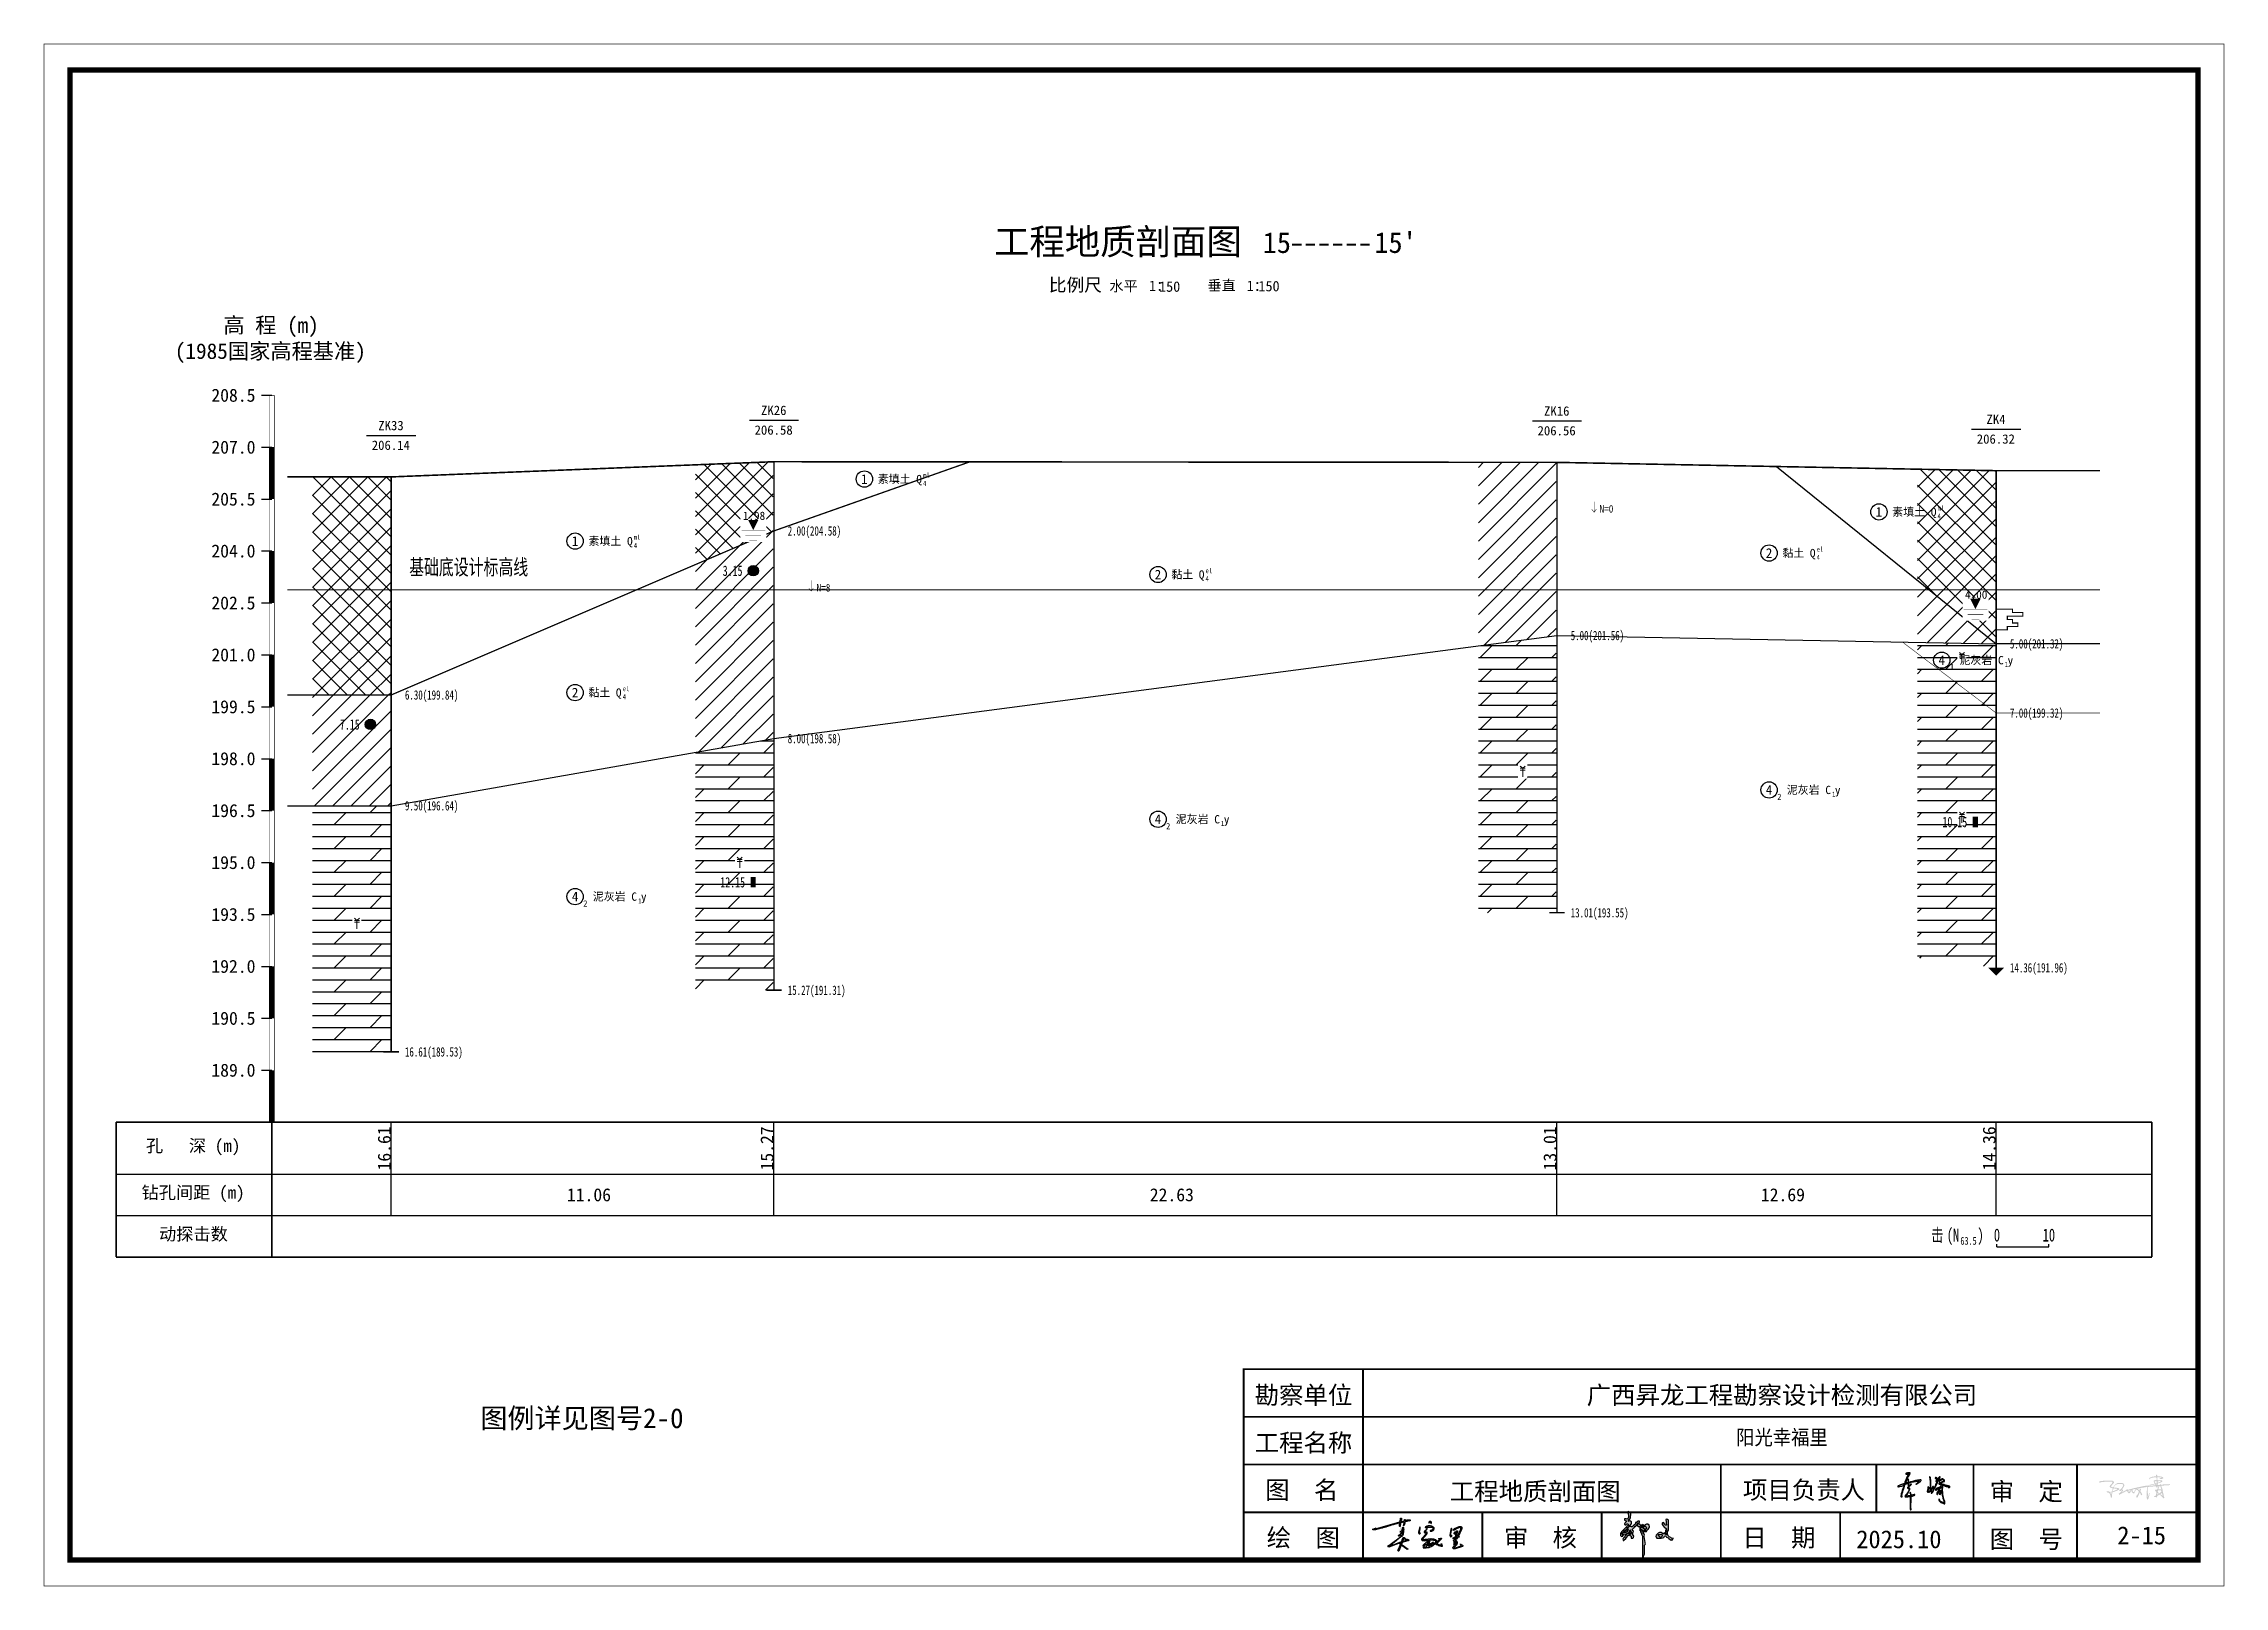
# Model space of a CAD drawing. Header units: millimetres. Extents: x -255 to 9196, y 129 to 426.
# Drawn here: x 6195.4 to 6615.6, y 129.3 to 426.4 of the extents above; entities that cross this region are included whole.
import ezdxf
from ezdxf.enums import TextEntityAlignment as Align

# ---------------------------------------------------------------- set-up
doc = ezdxf.new("R2010")
doc.units = ezdxf.units.MM
doc.linetypes.add('sx', pattern=[10, 5, 0, 5, 0])
for name, color, linetype in [('GiCAD_PouMian', 7, 'Continuous'), ('GICAD_QUYANG', 7, 'Continuous'), ('地质-原位曲线', 7, 'Continuous'), ('地质-图框', 7, 'Continuous'), ('地质-地层符号', 3, 'Continuous'), ('地质-地层线', 7, 'Continuous'), ('地质-地面线', 7, 'Continuous'), ('地质-填充花纹', 4, 'Continuous'), ('地质-文字', 7, 'Continuous'), ('地质-标注栏', 7, 'Continuous'), ('地质-标贯', 7, 'Continuous'), ('地质-水位线', 5, 'Continuous'), ('地质-钻孔', 7, 'Continuous')]:
    doc.layers.add(name, color=color, linetype=linetype)
doc.layers.add('不打印', color=7, linetype='Continuous', plot=False)
doc.styles.add('BG_ST', font='SIMSUN_0.TTF', dxfattribs={"width": 0.7})
doc.styles.add('LZ_FONTS_FS', font='simfang_0.ttf', dxfattribs={"width": 0.7})
doc.styles.add('LZ_PMT_LINE', font='SIMSUN_0.TTF', dxfattribs={"height": 2})
doc.styles.get("Standard").update_dxf_attribs({"font": 'simfang_0.ttf', "height": 2.5})
doc.styles.add('地下水位', font='simfang_0.ttf', dxfattribs={"width": 0.7, "height": 1.58})
doc.styles.add('地层编号', font='simfang_0.ttf', dxfattribs={"width": 0.7, "height": 1.85})
doc.styles.add('层底标注', font='simfang_0.ttf', dxfattribs={"width": 0.7, "height": 1.8})
doc.styles.add('岩土名称', font='simfang_0.ttf', dxfattribs={"width": 0.7, "height": 1.55})
doc.styles.add('时代', font='simfang_0.ttf', dxfattribs={"width": 0.7, "height": 1.6})
doc.styles.add('标注栏数据', font='simfang_0.ttf', dxfattribs={"width": 0.7, "height": 2.5})
doc.styles.add('标注栏项目', font='simfang_0.ttf', dxfattribs={"width": 0.7, "height": 3})
doc.styles.add('标贯动探', font='simfang_0.ttf', dxfattribs={"width": 0.7, "height": 1.45})
doc.styles.add('标题', font='simfang_0.ttf', dxfattribs={"width": 0.7, "height": 8})
doc.styles.add('钻孔标注', font='simfang_0.ttf', dxfattribs={"width": 0.7, "height": 1.8})
doc.styles.add('高程系统', font='simfang_0.ttf', dxfattribs={"width": 0.7, "height": 3})
doc.linetypes.add('bzhjcx', pattern='A,0.001,[2,XX1.shx,S=1,R=0,X=1,Y=0],-2', length=2.001)
doc.linetypes.add('swx', pattern='A,7,-1.5,["●",LZ_PMT_LINE,S=0.05,R=0,X=0,Y=0],-1.5', length=10)
pattern_1 = [(0, (0, 0), (0, 2.3), []), (45, (0, 0), (4e-16, 4.5999997), [3.252691, -6.5053825])]
pattern_2 = [(45, (0, 0), (-1.767767, 1.767767), []), (135, (0, 0), (-1.767767, -1.767767), [])]
pattern_3 = [(45, (0, 0), (-1.767767, 1.767767), [])]

msp = doc.modelspace()

# ---------------------------------------------------------------- texts
at = {"style": 'LZ_FONTS_FS'}
msp.add_text('15', height=4, dxfattribs=at).set_placement((6435.73, 386.09, -12.5), align=Align.RIGHT)
for s, height, p in [("15'", 4, (6451.8, 386.1, -12.5)), ('比例尺', 2.5, (6389.08, 378.69, -12.5)), ('水平', 2, (6400.75, 378.71, -12.5)), ('1：', 2, (6408.4, 378.78, -12.5)), ('150', 2, (6410.32, 378.62, -12.5)), ('垂直', 2, (6419.64, 378.86, -12.5)), ('1：', 2, (6427.21, 378.77, -12.5)), ('150', 2, (6429.46, 378.71, -12.5))]:
    msp.add_text(s, height=height, dxfattribs=at).set_placement(p)
at = {"linetype": 'Continuous', "style": 'BG_ST', "width": 0.7}
msp.add_text('基础底设计标高线', height=3, dxfattribs=at).set_placement((6265.85, 323.19), align=Align.BOTTOM_LEFT)
for s, p in [('勘察单位', (6428.74, 164.39)), ('工程名称', (6428.74, 155.2)), ('图  名', (6430.77, 146.11)), ('项目负责人', (6522.81, 146.11)), ('审  定', (6570.35, 145.81)), ('绘  图', (6431.06, 136.92)), ('审  核', (6476.74, 136.92)), ('日  期', (6522.7, 136.92)), ('2025.10', (6544.65, 136.62)), ('图  号', (6570.35, 136.62)), ('2-15', (6594.94, 137.37))]:
    msp.add_text(s, height=3.447).set_placement(p)
at = {"style": 'LZ_PMT_LINE'}
msp.add_text('广西昇龙工程勘察设计检测有限公司', height=3.4474, dxfattribs=at).set_placement((6530.33, 164.39), align=Align.CENTER)
for s, height, p in [('图例详见图号2-0', 3.83, (6299.13, 159.75)), ('工程地质剖面图', 3.447, (6482.79, 145.84))]:
    msp.add_text(s, height=height).set_placement(p, align=Align.CENTER)
at = {"width": 0.9}
msp.add_text('阳光幸福里', height=2.873, dxfattribs=at).set_placement((6530.33, 156.53), align=Align.CENTER)
at = {"layer": 'GiCAD_PouMian', "color": 7, "style": '标题'}
msp.add_text('工程地质剖面图', height=5, dxfattribs=at).set_placement((6378.52, 385.77))
at = {"layer": 'GICAD_QUYANG', "color": 1, "linetype": 'Continuous', "width": 0.7}
for s, p in [('3.15', (6326.25, 323.89)), ('7.15', (6252.51, 294.29))]:
    msp.add_text(s, height=2, dxfattribs=at).set_placement(p)
at = {"layer": '地质-原位曲线', "color": 7, "linetype": 'Continuous', "style": '标注栏数据', "width": 0.7}
for s, height, p in [('击', 2.5, (6559.06, 195.69)), ('(N', 2.5, (6562.08, 195.69)), (')', 2.5, (6568.01, 195.69)), ('63.5', 1.5, (6564.7, 195.07))]:
    msp.add_text(s, height=height, dxfattribs=at).set_placement(p)
for s, p in [('0', (6571.75, 195.69)), ('10', (6581.75, 195.69))]:
    msp.add_text(s, height=2.5, dxfattribs=at).set_placement(p, align=Align.CENTER)
at = {"layer": '地质-地层符号', "color": 7, "linetype": 'Continuous'}
for s, height, style, p in [('1', 1.85, '地层编号', (6352.91, 341.62)), ('素填土', 1.55, '岩土名称', (6356.12, 341.77)), ('Q', 1.6, '时代', (6363.55, 341.74)), ('1', 1.85, '地层编号', (6548.37, 335.3)), ('素填土', 1.55, '岩土名称', (6551.57, 335.45)), ('Q', 1.6, '时代', (6559.01, 335.42)), ('1', 1.85, '地层编号', (6297.18, 329.67)), ('素填土', 1.55, '岩土名称', (6300.38, 329.82)), ('Q', 1.6, '时代', (6307.82, 329.79)), ('2', 1.85, '地层编号', (6527.21, 327.37)), ('黏土', 1.55, '岩土名称', (6530.42, 327.52)), ('Q', 1.6, '时代', (6535.71, 327.49)), ('2', 1.85, '地层编号', (6409.48, 323.23)), ('黏土', 1.55, '岩土名称', (6412.68, 323.38)), ('Q', 1.6, '时代', (6417.97, 323.36)), ('4', 1.85, '地层编号', (6560.48, 306.74)), ('C', 1.6, '时代', (6571.95, 306.86)), ('y', 1.6, '时代', (6573.79, 306.86)), ('2', 1.85, '地层编号', (6297.18, 300.5)), ('黏土', 1.55, '岩土名称', (6300.38, 300.65)), ('Q', 1.6, '时代', (6305.67, 300.62)), ('4', 1.85, '地层编号', (6527.21, 281.75)), ('2', 1.2, '地层编号', (6529.42, 280.75)), ('泥灰岩', 1.55, '岩土名称', (6531.25, 281.9)), ('C', 1.6, '时代', (6538.68, 281.87)), ('y', 1.6, '时代', (6540.52, 281.87)), ('4', 1.85, '地层编号', (6409.48, 276.1)), ('泥灰岩', 1.55, '岩土名称', (6413.51, 276.25)), ('C', 1.6, '时代', (6420.95, 276.22)), ('y', 1.6, '时代', (6422.79, 276.22)), ('2', 1.2, '地层编号', (6411.68, 275.1)), ('4', 1.85, '地层编号', (6297.18, 261.2)), ('2', 1.2, '地层编号', (6299.38, 260.2)), ('泥灰岩', 1.55, '岩土名称', (6301.22, 261.35)), ('C', 1.6, '时代', (6308.65, 261.32)), ('y', 1.6, '时代', (6310.49, 261.32))]:
    msp.add_text(s, height=height, dxfattribs=dict(at, style=style)).set_placement(p)
at = {"layer": '地质-地层符号', "color": 7, "linetype": 'Continuous', "style": '时代', "width": 0.8}
for s, p in [('4', (6364.86, 341.24)), ('ml', (6364.86, 342.81)), ('ml', (6560.31, 336.49)), ('4', (6560.31, 334.92)), ('4', (6309.13, 329.29)), ('ml', (6309.13, 330.86)), ('4', (6537.01, 326.99)), ('el', (6537.01, 328.56)), ('4', (6419.28, 322.86)), ('el', (6419.28, 324.42)), ('1', (6573.26, 306.36)), ('el', (6306.98, 301.69)), ('4', (6306.98, 300.12)), ('1', (6539.99, 281.37)), ('1', (6422.26, 275.72)), ('1', (6309.96, 260.82))]:
    msp.add_text(s, height=0.96, dxfattribs=at).set_placement(p)
at = {"layer": '地质-文字', "color": 7, "linetype": 'Continuous', "style": '高程系统'}
for s, p in [('高 程 (m)', (6230.04, 370.69)), ('(1985国家高程基准)', (6220.7, 365.69))]:
    msp.add_text(s, height=3, dxfattribs=at).set_placement(p)
at = {"layer": '地质-文字', "color": 7, "linetype": 'Continuous', "style": '层底标注', "width": 0.7}
for s, p in [('2.00(204.58)', (6338.78, 331.66)), ('5.00(201.56)', (6489.63, 311.52)), ('5.00(201.32)', (6574.25, 309.92)), ('6.30(199.84)', (6265.03, 300.06)), ('7.00(199.32)', (6574.25, 296.59)), ('8.00(198.58)', (6338.78, 291.66)), ('9.50(196.64)', (6265.03, 278.72)), ('13.01(193.55)', (6489.63, 258.12)), ('14.36(191.96)', (6574.25, 247.52)), ('15.27(191.31)', (6338.78, 243.19)), ('16.61(189.53)', (6265.03, 231.32))]:
    msp.add_text(s, height=1.8, dxfattribs=at).set_placement(p)
at = {"layer": '地质-标注栏', "color": 7, "linetype": 'Continuous', "style": '标注栏项目'}
for s, p in [('孔   深 (m)', (6215.13, 212.19)), ('钻孔间距 (m)', (6214.29, 203.19)), ('动探击数', (6217.65, 195.19))]:
    msp.add_text(s, height=2.43, dxfattribs=at).set_placement(p, align=Align.BOTTOM_LEFT)
at = {"layer": '地质-标注栏', "color": 7, "linetype": 'Continuous', "style": '标注栏数据'}
for s, p in [('16.61', (6262.28, 209.37)), ('15.27', (6336.03, 209.37)), ('13.01', (6486.88, 209.37)), ('14.36', (6571.5, 209.37))]:
    msp.add_text(s, height=2.5, rotation=90, dxfattribs=at).set_placement(p)
for s, p in [('11.06', (6296.23, 203.44)), ('22.63', (6408.53, 203.44)), ('12.69', (6526.26, 203.44))]:
    msp.add_text(s, height=2.5, dxfattribs=at).set_placement(p)
at = {"layer": '地质-标贯', "color": 6, "linetype": 'Continuous', "style": '标贯动探', "width": 0.9}
for s, p in [('N=0', (6495.18, 336.09)), ('N=8', (6344.33, 320.89))]:
    msp.add_text(s, height=1.45, dxfattribs=at).set_placement(p)
at = {"layer": '地质-钻孔', "color": 7, "linetype": 'Continuous', "style": '钻孔标注'}
for s, p in [('ZK33', (6259.89, 351.96)), ('ZK26', (6333.64, 354.89)), ('ZK16', (6484.49, 354.76)), ('ZK4', (6569.73, 353.16)), ('206.14', (6258.64, 348.16)), ('206.58', (6332.39, 351.09)), ('206.56', (6483.24, 350.96)), ('206.32', (6567.86, 349.36))]:
    msp.add_text(s, height=1.8, dxfattribs=at).set_placement(p)

# ---------------------------------------------------------------- blocks, each defined once
blk = doc.blocks.new('WipeoutBlock')
blk.add_wipeout([(0, 0), (0, 1), (1, 1), (1, 0)])
blk = doc.blocks.new('FHzhong.dwg')
at = {"color": 1, "lineweight": 0}
for p, q in [((1.06, 1.62), (0.57, 2.04)), ((0.57, 1.62), (1.53, 1.62)), ((0.57, 1.25), (1.53, 1.25)), ((1.05, 0), (1.05, 1.62)), ((1.06, 1.62), (1.53, 2.04))]:
    blk.add_line(p, q, dxfattribs=at)
blk = doc.blocks.new('FHqiang.dwg')
at = {"color": 1, "lineweight": 0}
for p, q in [((1.06, 1.62), (0.57, 2.04)), ((0.57, 1.62), (1.53, 1.62)), ((0.57, 1.32), (1.53, 1.32)), ((0.57, 1.02), (1.53, 1.02)), ((1.05, 0), (1.05, 1.62)), ((1.06, 1.62), (1.53, 2.04))]:
    blk.add_line(p, q, dxfattribs=at)
blk = doc.blocks.new('gkqy_yuan.dwg不标1')
at = {"layer": 'GiCAD_PouMian'}
h = blk.add_hatch(color=1, dxfattribs=at)
edge = h.paths.add_edge_path()
edge.add_arc((0, 0), 1, 0, 360)
at = {"layer": 'GICAD_QUYANG', "color": 1}
blk.add_circle((0, 0), 1, dxfattribs=at)
blk = doc.blocks.new('gkqy_yan.dwg不标1', base_point=(0, -1))
at = {"color": 1}
blk.add_solid([(-0.5, -2), (-0.5, 0), (0.5, -2), (0.5, 0)], dxfattribs=at)
blk = doc.blocks.new('gkbgfh')
at = {"linetype": 'Continuous'}
blk.add_wipeout([(-0.23, -0.2), (1.12, -0.2), (1.12, 2.33), (-0.23, 2.33)], dxfattribs=at).dxf.layer = '地质-标贯'
at = {"color": 1, "const_width": 0.1}
for points in [[(0.01, 0.61), (0.46, 0.08), (0.88, 0.64)], [(0.46, 2.13), (0.46, 0.08)]]:
    blk.add_lwpolyline(points, dxfattribs=at)
blk = doc.blocks.new('shuiweifh')
at = {"linetype": 'swx'}
blk.add_wipeout([(-2.47, -2.24), (2.54, -2.24), (2.54, 2.22), (-2.47, 2.22)], dxfattribs=at).dxf.layer = '地质-水位线'
at = {"color": 5}
for points, const_width in [([(-2.25, 0.02), (2.32, 0.02)], 0.075), ([(-1.5, -1), (1.5, -1)], 0.075), ([(-0.75, -2), (0.75, -2)], 0.05)]:
    blk.add_lwpolyline(points, dxfattribs=dict(at, const_width=const_width))
blk.add_lwpolyline([(0, 0, 0, 2, 0), (0, 2, 2, 2, 0)], format="xyseb", dxfattribs=at)
blk = doc.blocks.new('zxdt')
blk.add_lwpolyline([(0, 0, 3, 0, 0), (0, -1.5, 0, 0, 0)], format="xyseb")
blk = doc.blocks.new('zhengyi')
h = blk.add_hatch(color=256)
h.dxf.hatch_style = 1
h.paths.add_polyline_path([(256.693, 181.627), (256.708, 181.638), (256.715, 181.643), (256.717, 181.651), (256.713, 181.659), (256.726, 181.657), (256.735, 181.66), (256.745, 181.669), (256.745, 181.673), (256.745, 181.675), (256.745, 181.68), (256.765, 181.68), (256.765, 181.711), (256.761, 181.711), (256.759, 181.711), (256.755, 181.711), (256.755, 181.721), (256.734, 181.721), (256.725, 181.697), (256.717, 181.686), (256.698, 181.669), (256.679, 181.655), (256.663, 181.652), (256.64, 181.659), (256.64, 181.669), (256.63, 181.669), (256.626, 181.652), (256.616, 181.642), (256.599, 181.638), (256.599, 181.628), (256.609, 181.628), (256.607, 181.624), (256.61, 181.618), (256.614, 181.617), (256.607, 181.593), (256.598, 181.58), (256.578, 181.565), (256.547, 181.565), (256.536, 181.565), (256.535, 181.556), (256.523, 181.55), (256.515, 181.555), (256.511, 181.547), (256.517, 181.535), (256.526, 181.534), (256.526, 181.513), (256.536, 181.513), (256.539, 181.522), (256.541, 181.526), (256.547, 181.534), (256.555, 181.539), (256.566, 181.533), (256.567, 181.523), (256.588, 181.523), (256.588, 181.532), (256.588, 181.536), (256.588, 181.544), (256.601, 181.547), (256.607, 181.548), (256.62, 181.549), (256.626, 181.537), (256.637, 181.531), (256.651, 181.534), (256.651, 181.544), (256.64, 181.544), (256.633, 181.555), (256.632, 181.563), (256.635, 181.575), (256.641, 181.588), (256.644, 181.594), (256.644, 181.596), (256.651, 181.607), (256.645, 181.594), (256.644, 181.594), (256.649, 181.58), (256.661, 181.575), (256.661, 181.555), (256.672, 181.555), (256.672, 181.55), (256.672, 181.548), (256.672, 181.544), (256.682, 181.544), (256.682, 181.555), (256.697, 181.563), (256.699, 181.585), (256.687, 181.596), (256.687, 181.615)])
h.paths.add_polyline_path([(256.666, 181.732), (256.653, 181.746), (256.638, 181.749), (256.62, 181.742), (256.618, 181.759), (256.625, 181.771), (256.64, 181.779), (256.65, 181.805), (256.654, 181.819), (256.656, 181.846), (256.655, 181.868), (256.648, 181.881), (256.63, 181.893), (256.622, 181.9), (256.609, 181.897), (256.604, 181.888), (256.602, 181.884), (256.605, 181.878), (256.609, 181.878), (256.619, 181.848), (256.621, 181.831), (256.62, 181.799), (256.611, 181.791), (256.607, 181.787), (256.599, 181.779), (256.582, 181.782), (256.574, 181.783), (256.557, 181.784), (256.553, 181.773), (256.557, 181.763), (256.567, 181.758), (256.58, 181.751), (256.583, 181.732), (256.573, 181.721), (256.56, 181.715), (256.555, 181.704), (256.557, 181.69), (256.568, 181.683), (256.584, 181.688), (256.588, 181.7), (256.602, 181.703), (256.613, 181.697), (256.62, 181.685), (256.576, 181.641), (256.554, 181.619), (256.51, 181.575), (256.494, 181.554), (256.489, 181.539), (256.489, 181.513), (256.499, 181.501), (256.511, 181.498), (256.526, 181.503), (256.526, 181.534), (256.517, 181.535), (256.511, 181.547), (256.515, 181.555), (256.523, 181.55), (256.535, 181.556), (256.536, 181.565), (256.547, 181.565), (256.547, 181.575), (256.567, 181.592), (256.578, 181.6), (256.599, 181.617), (256.599, 181.628), (256.599, 181.638), (256.616, 181.642), (256.626, 181.652), (256.63, 181.669), (256.64, 181.669), (256.64, 181.68), (256.645, 181.68), (256.647, 181.68), (256.651, 181.68), (256.662, 181.698), (256.666, 181.71)])
h.paths.add_polyline_path([(256.698, 181.518), (256.682, 181.534), (256.682, 181.544), (256.672, 181.544), (256.672, 181.548), (256.672, 181.55), (256.672, 181.555), (256.651, 181.555), (256.651, 181.544), (256.651, 181.534), (256.637, 181.531), (256.626, 181.537), (256.62, 181.549), (256.607, 181.548), (256.601, 181.547), (256.588, 181.544), (256.588, 181.536), (256.588, 181.532), (256.588, 181.523), (256.578, 181.523), (256.578, 181.513), (256.569, 181.51), (256.564, 181.508), (256.557, 181.503), (256.559, 181.489), (256.554, 181.478), (256.541, 181.471), (256.532, 181.462), (256.529, 181.453), (256.531, 181.44), (256.533, 181.434), (256.542, 181.431), (256.547, 181.435), (256.575, 181.465), (256.589, 181.481), (256.614, 181.513), (256.633, 181.517), (256.646, 181.514), (256.661, 181.503), (256.661, 181.49), (256.661, 181.484), (256.661, 181.471), (256.678, 181.468), (256.69, 181.471), (256.703, 181.482), (256.704, 181.504)])
h.paths.add_polyline_path([(256.872, 181.624), (256.865, 181.632), (256.849, 181.643), (256.854, 181.65), (256.862, 181.652), (256.87, 181.648), (256.87, 181.659), (256.849, 181.659), (256.849, 181.68), (256.818, 181.68), (256.818, 181.669), (256.825, 181.67), (256.831, 181.666), (256.833, 181.659), (256.837, 181.654), (256.834, 181.645), (256.828, 181.643), (256.824, 181.641), (256.818, 181.644), (256.818, 181.648), (256.807, 181.648), (256.807, 181.586), (256.818, 181.586), (256.818, 181.596), (256.824, 181.602), (256.83, 181.603), (256.838, 181.602), (256.849, 181.597), (256.853, 181.586), (256.849, 181.575), (256.87, 181.575), (256.87, 181.596), (256.878, 181.596), (256.882, 181.596), (256.89, 181.596), (256.89, 181.607), (256.88, 181.607)])
h.paths.add_polyline_path([(256.831, 181.666), (256.825, 181.67), (256.818, 181.669), (256.818, 181.68), (256.807, 181.68), (256.808, 181.687), (256.804, 181.694), (256.797, 181.695), (256.787, 181.7), (256.784, 181.713), (256.791, 181.721), (256.798, 181.729), (256.796, 181.743), (256.786, 181.747), (256.773, 181.744), (256.766, 181.741), (256.755, 181.732), (256.755, 181.711), (256.759, 181.711), (256.761, 181.711), (256.765, 181.711), (256.765, 181.68), (256.765, 181.669), (256.78, 181.66), (256.79, 181.658), (256.807, 181.659), (256.807, 181.648), (256.818, 181.648), (256.818, 181.644), (256.824, 181.641), (256.828, 181.643), (256.834, 181.645), (256.837, 181.654), (256.833, 181.659)])
h.paths.add_polyline_path([(256.953, 181.68), (256.933, 181.695), (256.912, 181.697), (256.89, 181.685), (256.876, 181.677), (256.861, 181.679), (256.849, 181.69), (256.849, 181.659), (256.901, 181.659), (256.898, 181.655), (256.901, 181.649), (256.906, 181.648), (256.91, 181.635), (256.904, 181.622), (256.89, 181.617), (256.89, 181.607), (256.89, 181.596), (256.882, 181.596), (256.878, 181.596), (256.87, 181.596), (256.87, 181.575), (256.911, 181.575), (256.917, 181.594), (256.923, 181.604), (256.937, 181.617), (256.953, 181.637), (256.958, 181.654)])
h.paths.add_polyline_path([(256.879, 181.52), (256.874, 181.534), (256.859, 181.544), (256.859, 181.575), (256.849, 181.575), (256.853, 181.586), (256.849, 181.597), (256.838, 181.602), (256.83, 181.603), (256.824, 181.602), (256.818, 181.596), (256.818, 181.586), (256.818, 181.565), (256.837, 181.526), (256.844, 181.504), (256.849, 181.461), (256.849, 181.323), (256.849, 181.255), (256.849, 181.117), (256.857, 181.117), (256.861, 181.117), (256.87, 181.117), (256.862, 181.154), (256.865, 181.176), (256.88, 181.211), (256.88, 181.269), (256.88, 181.298), (256.88, 181.357), (256.89, 181.368), (256.893, 181.378), (256.89, 181.393), (256.884, 181.437), (256.881, 181.459), (256.875, 181.503)])
h.paths.add_polyline_path([(257.234, 181.544), (257.226, 181.54), (257.222, 181.538), (257.213, 181.534), (257.213, 181.544), (257.172, 181.544), (257.149, 181.562), (257.124, 181.564), (257.099, 181.549), (257.086, 181.537), (257.08, 181.531), (257.068, 181.518), (257.063, 181.499), (257.066, 181.487), (257.078, 181.471), (257.124, 181.468), (257.148, 181.47), (257.193, 181.482), (257.197, 181.49), (257.199, 181.494), (257.203, 181.503), (257.217, 181.505), (257.228, 181.499), (257.234, 181.487), (257.261, 181.473), (257.274, 181.465), (257.297, 181.445), (257.308, 181.441), (257.314, 181.438), (257.323, 181.43), (257.331, 181.446), (257.335, 181.455), (257.344, 181.471), (257.328, 181.465), (257.313, 181.469), (257.302, 181.482), (257.28, 181.493), (257.269, 181.502), (257.255, 181.523), (257.247, 181.523), (257.243, 181.523), (257.234, 181.523)])
h.paths.add_polyline_path([(257.168, 181.518), (257.169, 181.511), (257.167, 181.503), (257.153, 181.489), (257.138, 181.485), (257.12, 181.492), (257.119, 181.501), (257.107, 181.507), (257.099, 181.503), (257.099, 181.511), (257.099, 181.515), (257.099, 181.523), (257.124, 181.523), (257.136, 181.523), (257.161, 181.523)], flags=16)
h.paths.add_polyline_path([(257.265, 181.663), (257.265, 181.696), (257.265, 181.763), (257.252, 181.774), (257.241, 181.777), (257.224, 181.773), (257.227, 181.736), (257.229, 181.717), (257.234, 181.68), (257.226, 181.68), (257.222, 181.68), (257.213, 181.68), (257.208, 181.696), (257.203, 181.703), (257.193, 181.716), (257.185, 181.723), (257.171, 181.72), (257.167, 181.711), (257.167, 181.693), (257.171, 181.683), (257.182, 181.669), (257.198, 181.65), (257.208, 181.641), (257.229, 181.628), (257.235, 181.621), (257.232, 181.61), (257.224, 181.607), (257.224, 181.596), (257.234, 181.596), (257.234, 181.584), (257.234, 181.578), (257.234, 181.565), (257.255, 181.565), (257.248, 181.576), (257.253, 181.592), (257.265, 181.596)])
h.paths.add_polyline_path([(257.245, 181.565), (257.234, 181.565), (257.234, 181.578), (257.234, 181.584), (257.234, 181.596), (257.224, 181.596), (257.224, 181.565), (257.22, 181.565), (257.218, 181.565), (257.213, 181.565), (257.213, 181.534), (257.222, 181.538), (257.226, 181.54), (257.234, 181.544), (257.234, 181.534), (257.245, 181.534)])
for p, q in [((256.557, 181.784), (256.553, 181.773)), ((256.553, 181.773), (256.557, 181.763)), ((256.56, 181.715), (256.555, 181.704)), ((256.555, 181.704), (256.557, 181.69)), ((256.574, 181.783), (256.557, 181.784)), ((256.557, 181.763), (256.567, 181.758)), ((256.557, 181.69), (256.568, 181.683)), ((256.573, 181.721), (256.56, 181.715)), ((256.567, 181.758), (256.58, 181.751)), ((256.583, 181.732), (256.573, 181.721)), ((256.582, 181.782), (256.574, 181.783)), ((256.58, 181.751), (256.583, 181.732)), ((256.599, 181.779), (256.582, 181.782)), ((256.584, 181.688), (256.588, 181.7)), ((256.588, 181.7), (256.602, 181.703)), ((256.607, 181.787), (256.599, 181.779)), ((256.604, 181.888), (256.602, 181.884)), ((256.602, 181.884), (256.605, 181.878)), ((256.602, 181.703), (256.613, 181.697)), ((256.609, 181.897), (256.604, 181.888)), ((256.605, 181.878), (256.609, 181.878)), ((256.611, 181.791), (256.607, 181.787)), ((256.622, 181.9), (256.609, 181.897)), ((256.609, 181.878), (256.619, 181.848)), ((256.62, 181.799), (256.611, 181.791)), ((256.613, 181.697), (256.62, 181.685)), ((256.618, 181.759), (256.625, 181.771)), ((256.62, 181.742), (256.618, 181.759)), ((256.619, 181.848), (256.621, 181.831)), ((256.621, 181.831), (256.62, 181.799)), ((256.638, 181.749), (256.62, 181.742)), ((256.63, 181.893), (256.622, 181.9)), ((256.625, 181.771), (256.64, 181.779)), ((256.648, 181.881), (256.63, 181.893)), ((256.653, 181.746), (256.638, 181.749)), ((256.64, 181.779), (256.65, 181.805)), ((256.655, 181.868), (256.648, 181.881)), ((256.65, 181.805), (256.654, 181.819)), ((256.651, 181.68), (256.662, 181.698)), ((256.666, 181.732), (256.653, 181.746)), ((256.654, 181.819), (256.656, 181.846)), ((256.656, 181.846), (256.655, 181.868)), ((256.662, 181.698), (256.666, 181.71)), ((256.666, 181.71), (256.666, 181.732)), ((256.725, 181.697), (256.717, 181.686)), ((256.734, 181.721), (256.725, 181.697)), ((256.755, 181.721), (256.734, 181.721)), ((256.734, 181.721), (256.755, 181.721)), ((256.755, 181.721), (256.734, 181.721)), ((256.766, 181.741), (256.755, 181.732)), ((256.755, 181.732), (256.755, 181.711)), ((256.755, 181.711), (256.755, 181.732)), ((256.755, 181.732), (256.755, 181.711)), ((256.755, 181.711), (256.755, 181.721)), ((256.755, 181.721), (256.755, 181.711)), ((256.755, 181.711), (256.755, 181.721)), ((256.755, 181.711), (256.759, 181.711)), ((256.759, 181.711), (256.755, 181.711)), ((256.759, 181.711), (256.761, 181.711)), ((256.761, 181.711), (256.759, 181.711)), ((256.761, 181.711), (256.765, 181.711)), ((256.765, 181.711), (256.761, 181.711)), ((256.765, 181.711), (256.765, 181.669)), ((256.765, 181.669), (256.765, 181.711)), ((256.765, 181.711), (256.765, 181.669)), ((256.765, 181.68), (256.765, 181.711)), ((256.765, 181.711), (256.765, 181.68)), ((256.765, 181.68), (256.765, 181.711)), ((256.773, 181.744), (256.766, 181.741)), ((256.786, 181.747), (256.773, 181.744)), ((256.784, 181.713), (256.791, 181.721)), ((256.787, 181.7), (256.784, 181.713)), ((256.796, 181.743), (256.786, 181.747)), ((256.797, 181.695), (256.787, 181.7)), ((256.791, 181.721), (256.798, 181.729)), ((256.798, 181.729), (256.796, 181.743)), ((256.804, 181.694), (256.797, 181.695)), ((256.808, 181.687), (256.804, 181.694)), ((256.861, 181.679), (256.849, 181.69)), ((256.849, 181.69), (256.849, 181.659)), ((256.849, 181.659), (256.849, 181.69)), ((256.849, 181.69), (256.849, 181.659)), ((256.912, 181.697), (256.89, 181.685)), ((256.933, 181.695), (256.912, 181.697)), ((256.953, 181.68), (256.933, 181.695)), ((257.171, 181.72), (257.167, 181.711)), ((257.167, 181.711), (257.167, 181.693)), ((257.167, 181.693), (257.171, 181.683)), ((257.185, 181.723), (257.171, 181.72)), ((257.193, 181.716), (257.185, 181.723)), ((257.203, 181.703), (257.193, 181.716)), ((257.208, 181.696), (257.203, 181.703)), ((257.213, 181.68), (257.208, 181.696)), ((257.241, 181.777), (257.224, 181.773)), ((257.224, 181.773), (257.227, 181.736)), ((257.227, 181.736), (257.229, 181.717)), ((257.229, 181.717), (257.234, 181.68)), ((257.252, 181.774), (257.241, 181.777)), ((257.265, 181.763), (257.252, 181.774)), ((257.265, 181.696), (257.265, 181.763)), ((257.265, 181.663), (257.265, 181.696)), ((256.494, 181.554), (256.489, 181.539)), ((256.489, 181.539), (256.489, 181.513)), ((256.489, 181.513), (256.499, 181.501)), ((256.51, 181.575), (256.494, 181.554)), ((256.499, 181.501), (256.511, 181.498)), ((256.554, 181.619), (256.51, 181.575)), ((256.515, 181.555), (256.511, 181.547)), ((256.511, 181.547), (256.515, 181.555)), ((256.511, 181.547), (256.517, 181.535)), ((256.517, 181.535), (256.511, 181.547)), ((256.511, 181.498), (256.526, 181.503)), ((256.523, 181.55), (256.515, 181.555)), ((256.515, 181.555), (256.523, 181.55)), ((256.517, 181.535), (256.526, 181.534)), ((256.526, 181.534), (256.517, 181.535)), ((256.535, 181.556), (256.523, 181.55)), ((256.523, 181.55), (256.535, 181.556)), ((256.526, 181.534), (256.526, 181.513)), ((256.526, 181.513), (256.526, 181.534)), ((256.526, 181.534), (256.526, 181.513)), ((256.526, 181.503), (256.526, 181.534)), ((256.526, 181.534), (256.526, 181.503)), ((256.526, 181.503), (256.526, 181.534)), ((256.526, 181.513), (256.536, 181.513)), ((256.536, 181.513), (256.526, 181.513)), ((256.526, 181.513), (256.536, 181.513)), ((256.532, 181.462), (256.529, 181.453)), ((256.529, 181.453), (256.531, 181.44)), ((256.531, 181.44), (256.533, 181.434)), ((256.541, 181.471), (256.532, 181.462)), ((256.533, 181.434), (256.542, 181.431)), ((256.536, 181.565), (256.535, 181.556)), ((256.535, 181.556), (256.536, 181.565)), ((256.578, 181.565), (256.536, 181.565)), ((256.536, 181.565), (256.578, 181.565)), ((256.578, 181.565), (256.536, 181.565)), ((256.536, 181.565), (256.547, 181.565)), ((256.547, 181.565), (256.536, 181.565)), ((256.536, 181.565), (256.547, 181.565)), ((256.536, 181.513), (256.539, 181.522)), ((256.539, 181.522), (256.541, 181.526)), ((256.541, 181.526), (256.547, 181.534)), ((256.554, 181.478), (256.541, 181.471)), ((256.542, 181.431), (256.547, 181.435)), ((256.547, 181.575), (256.567, 181.592)), ((256.567, 181.592), (256.547, 181.575)), ((256.547, 181.565), (256.547, 181.575)), ((256.547, 181.575), (256.547, 181.565)), ((256.547, 181.565), (256.547, 181.575)), ((256.547, 181.575), (256.547, 181.565)), ((256.547, 181.565), (256.547, 181.575)), ((256.547, 181.575), (256.547, 181.565)), ((256.547, 181.565), (256.578, 181.565)), ((256.578, 181.565), (256.547, 181.565)), ((256.547, 181.565), (256.578, 181.565)), ((256.547, 181.534), (256.555, 181.539)), ((256.547, 181.435), (256.575, 181.465)), ((256.576, 181.641), (256.554, 181.619)), ((256.559, 181.489), (256.554, 181.478)), ((256.555, 181.539), (256.566, 181.533)), ((256.564, 181.508), (256.557, 181.503)), ((256.557, 181.503), (256.559, 181.489)), ((256.569, 181.51), (256.564, 181.508)), ((256.566, 181.533), (256.567, 181.523)), ((256.567, 181.592), (256.578, 181.6)), ((256.578, 181.6), (256.567, 181.592)), ((256.567, 181.523), (256.588, 181.523)), ((256.588, 181.523), (256.567, 181.523)), ((256.567, 181.523), (256.588, 181.523)), ((256.568, 181.683), (256.584, 181.688)), ((256.578, 181.513), (256.569, 181.51)), ((256.575, 181.465), (256.589, 181.481)), ((256.62, 181.685), (256.576, 181.641)), ((256.578, 181.6), (256.599, 181.617)), ((256.599, 181.617), (256.578, 181.6)), ((256.598, 181.58), (256.578, 181.565)), ((256.578, 181.565), (256.598, 181.58)), ((256.588, 181.523), (256.578, 181.523)), ((256.578, 181.523), (256.588, 181.523)), ((256.588, 181.523), (256.578, 181.523)), ((256.578, 181.523), (256.578, 181.513)), ((256.578, 181.513), (256.578, 181.523)), ((256.578, 181.523), (256.578, 181.513)), ((256.588, 181.544), (256.601, 181.547)), ((256.601, 181.547), (256.588, 181.544)), ((256.588, 181.536), (256.588, 181.544)), ((256.588, 181.544), (256.588, 181.536)), ((256.588, 181.532), (256.588, 181.536)), ((256.588, 181.536), (256.588, 181.532)), ((256.588, 181.523), (256.588, 181.532)), ((256.588, 181.532), (256.588, 181.523)), ((256.589, 181.481), (256.614, 181.513)), ((256.607, 181.593), (256.598, 181.58)), ((256.598, 181.58), (256.607, 181.593)), ((256.616, 181.642), (256.599, 181.638)), ((256.599, 181.638), (256.616, 181.642)), ((256.599, 181.638), (256.599, 181.628)), ((256.599, 181.628), (256.599, 181.638)), ((256.599, 181.638), (256.599, 181.628)), ((256.599, 181.617), (256.599, 181.638)), ((256.599, 181.638), (256.599, 181.617)), ((256.599, 181.617), (256.599, 181.638)), ((256.599, 181.628), (256.609, 181.628)), ((256.609, 181.628), (256.599, 181.628)), ((256.599, 181.628), (256.609, 181.628)), ((256.609, 181.628), (256.599, 181.628)), ((256.599, 181.628), (256.609, 181.628)), ((256.609, 181.628), (256.599, 181.628)), ((256.599, 181.628), (256.599, 181.617)), ((256.599, 181.617), (256.599, 181.628)), ((256.599, 181.628), (256.599, 181.617)), ((256.601, 181.547), (256.607, 181.548)), ((256.607, 181.548), (256.601, 181.547)), ((256.609, 181.628), (256.607, 181.624)), ((256.607, 181.624), (256.609, 181.628)), ((256.607, 181.624), (256.61, 181.618)), ((256.61, 181.618), (256.607, 181.624)), ((256.614, 181.617), (256.607, 181.593)), ((256.607, 181.593), (256.614, 181.617)), ((256.607, 181.548), (256.62, 181.549)), ((256.62, 181.549), (256.607, 181.548)), ((256.61, 181.618), (256.614, 181.617)), ((256.614, 181.617), (256.61, 181.618)), ((256.614, 181.513), (256.633, 181.517)), ((256.626, 181.652), (256.616, 181.642)), ((256.616, 181.642), (256.626, 181.652)), ((256.62, 181.549), (256.626, 181.537)), ((256.626, 181.537), (256.62, 181.549)), ((256.63, 181.669), (256.626, 181.652)), ((256.626, 181.652), (256.63, 181.669)), ((256.626, 181.537), (256.637, 181.531)), ((256.637, 181.531), (256.626, 181.537)), ((256.64, 181.669), (256.63, 181.669)), ((256.63, 181.669), (256.64, 181.669)), ((256.64, 181.669), (256.63, 181.669)), ((256.63, 181.669), (256.64, 181.669)), ((256.64, 181.669), (256.63, 181.669)), ((256.63, 181.669), (256.64, 181.669)), ((256.632, 181.563), (256.635, 181.575)), ((256.635, 181.575), (256.632, 181.563)), ((256.633, 181.555), (256.632, 181.563)), ((256.632, 181.563), (256.633, 181.555)), ((256.64, 181.544), (256.633, 181.555)), ((256.633, 181.555), (256.64, 181.544)), ((256.633, 181.517), (256.646, 181.514)), ((256.635, 181.575), (256.641, 181.588)), ((256.641, 181.588), (256.635, 181.575)), ((256.637, 181.531), (256.651, 181.534)), ((256.651, 181.534), (256.637, 181.531)), ((256.64, 181.669), (256.64, 181.68)), ((256.64, 181.68), (256.64, 181.669)), ((256.64, 181.669), (256.64, 181.68)), ((256.64, 181.68), (256.645, 181.68)), ((256.64, 181.659), (256.64, 181.669)), ((256.64, 181.669), (256.64, 181.659)), ((256.64, 181.659), (256.64, 181.669)), ((256.663, 181.652), (256.64, 181.659)), ((256.651, 181.544), (256.64, 181.544)), ((256.64, 181.544), (256.651, 181.544)), ((256.651, 181.544), (256.64, 181.544)), ((256.64, 181.544), (256.651, 181.544)), ((256.651, 181.544), (256.64, 181.544)), ((256.64, 181.544), (256.651, 181.544)), ((256.641, 181.588), (256.645, 181.594)), ((256.645, 181.594), (256.641, 181.588)), ((256.651, 181.607), (256.644, 181.596)), ((256.644, 181.596), (256.651, 181.607)), ((256.644, 181.596), (256.649, 181.58)), ((256.649, 181.58), (256.644, 181.596)), ((256.645, 181.68), (256.647, 181.68)), ((256.645, 181.594), (256.651, 181.607)), ((256.651, 181.607), (256.645, 181.594)), ((256.646, 181.514), (256.661, 181.503)), ((256.647, 181.68), (256.651, 181.68)), ((256.649, 181.58), (256.661, 181.575)), ((256.661, 181.575), (256.649, 181.58)), ((256.672, 181.555), (256.651, 181.555)), ((256.651, 181.555), (256.672, 181.555)), ((256.672, 181.555), (256.651, 181.555)), ((256.651, 181.555), (256.651, 181.534)), ((256.651, 181.534), (256.651, 181.555)), ((256.651, 181.555), (256.651, 181.534)), ((256.651, 181.544), (256.651, 181.555)), ((256.651, 181.555), (256.651, 181.544)), ((256.651, 181.544), (256.651, 181.555)), ((256.651, 181.555), (256.661, 181.555)), ((256.661, 181.555), (256.651, 181.555)), ((256.651, 181.555), (256.661, 181.555)), ((256.651, 181.534), (256.651, 181.544)), ((256.651, 181.544), (256.651, 181.534)), ((256.651, 181.534), (256.651, 181.544)), ((256.661, 181.575), (256.661, 181.555)), ((256.661, 181.555), (256.661, 181.575)), ((256.661, 181.575), (256.661, 181.555)), ((256.661, 181.555), (256.661, 181.575)), ((256.661, 181.575), (256.661, 181.555)), ((256.661, 181.555), (256.661, 181.575)), ((256.661, 181.555), (256.672, 181.555)), ((256.672, 181.555), (256.661, 181.555)), ((256.661, 181.555), (256.672, 181.555)), ((256.661, 181.503), (256.661, 181.49)), ((256.661, 181.49), (256.661, 181.484)), ((256.661, 181.484), (256.661, 181.471)), ((256.661, 181.471), (256.678, 181.468)), ((256.679, 181.655), (256.663, 181.652)), ((256.672, 181.555), (256.672, 181.55)), ((256.672, 181.55), (256.672, 181.555)), ((256.672, 181.55), (256.672, 181.548)), ((256.672, 181.548), (256.672, 181.55)), ((256.672, 181.548), (256.672, 181.544)), ((256.672, 181.544), (256.672, 181.548)), ((256.672, 181.544), (256.682, 181.544)), ((256.682, 181.544), (256.672, 181.544)), ((256.672, 181.544), (256.682, 181.544)), ((256.682, 181.544), (256.672, 181.544)), ((256.672, 181.544), (256.682, 181.544)), ((256.682, 181.544), (256.672, 181.544)), ((256.678, 181.468), (256.69, 181.471)), ((256.698, 181.669), (256.679, 181.655)), ((256.682, 181.555), (256.697, 181.563)), ((256.682, 181.544), (256.682, 181.555)), ((256.682, 181.555), (256.682, 181.544)), ((256.682, 181.544), (256.682, 181.555)), ((256.682, 181.534), (256.682, 181.544)), ((256.682, 181.544), (256.682, 181.534)), ((256.682, 181.534), (256.682, 181.544)), ((256.698, 181.518), (256.682, 181.534)), ((256.687, 181.615), (256.693, 181.627)), ((256.687, 181.596), (256.687, 181.615)), ((256.699, 181.585), (256.687, 181.596)), ((256.69, 181.471), (256.703, 181.482)), ((256.693, 181.627), (256.708, 181.638)), ((256.697, 181.563), (256.699, 181.585)), ((256.717, 181.686), (256.698, 181.669)), ((256.704, 181.504), (256.698, 181.518)), ((256.703, 181.482), (256.704, 181.504)), ((256.708, 181.638), (256.715, 181.643)), ((256.717, 181.651), (256.713, 181.659)), ((256.713, 181.659), (256.726, 181.657)), ((256.715, 181.643), (256.717, 181.651)), ((256.726, 181.657), (256.735, 181.66)), ((256.735, 181.66), (256.745, 181.669)), ((256.745, 181.675), (256.745, 181.68)), ((256.745, 181.68), (256.765, 181.68)), ((256.765, 181.68), (256.745, 181.68)), ((256.745, 181.68), (256.765, 181.68)), ((256.745, 181.673), (256.745, 181.675)), ((256.745, 181.669), (256.745, 181.673)), ((256.765, 181.669), (256.78, 181.66)), ((256.78, 181.66), (256.79, 181.658)), ((256.79, 181.658), (256.807, 181.659)), ((256.807, 181.68), (256.808, 181.687)), ((256.818, 181.68), (256.807, 181.68)), ((256.807, 181.68), (256.818, 181.68)), ((256.818, 181.68), (256.807, 181.68)), ((256.807, 181.659), (256.807, 181.648)), ((256.807, 181.648), (256.807, 181.659)), ((256.807, 181.659), (256.807, 181.648)), ((256.818, 181.648), (256.807, 181.648)), ((256.807, 181.648), (256.818, 181.648)), ((256.818, 181.648), (256.807, 181.648)), ((256.807, 181.648), (256.807, 181.586)), ((256.807, 181.586), (256.807, 181.648)), ((256.807, 181.648), (256.807, 181.586)), ((256.807, 181.648), (256.818, 181.648)), ((256.818, 181.648), (256.807, 181.648)), ((256.807, 181.648), (256.818, 181.648)), ((256.807, 181.586), (256.818, 181.586)), ((256.818, 181.586), (256.807, 181.586)), ((256.807, 181.586), (256.818, 181.586)), ((256.849, 181.68), (256.818, 181.68)), ((256.818, 181.68), (256.849, 181.68)), ((256.849, 181.68), (256.818, 181.68)), ((256.818, 181.68), (256.818, 181.669)), ((256.818, 181.669), (256.818, 181.68)), ((256.818, 181.68), (256.818, 181.669)), ((256.818, 181.669), (256.818, 181.68)), ((256.818, 181.68), (256.818, 181.669)), ((256.818, 181.669), (256.818, 181.68)), ((256.818, 181.669), (256.825, 181.67)), ((256.825, 181.67), (256.818, 181.669)), ((256.818, 181.644), (256.818, 181.648)), ((256.818, 181.648), (256.818, 181.644)), ((256.824, 181.641), (256.818, 181.644)), ((256.818, 181.644), (256.824, 181.641)), ((256.824, 181.602), (256.818, 181.596)), ((256.818, 181.596), (256.824, 181.602)), ((256.818, 181.596), (256.818, 181.565)), ((256.818, 181.565), (256.818, 181.596)), ((256.818, 181.596), (256.818, 181.565)), ((256.818, 181.586), (256.818, 181.596)), ((256.818, 181.596), (256.818, 181.586)), ((256.818, 181.586), (256.818, 181.596)), ((256.818, 181.565), (256.837, 181.526)), ((256.828, 181.643), (256.824, 181.641)), ((256.824, 181.641), (256.828, 181.643)), ((256.83, 181.603), (256.824, 181.602)), ((256.824, 181.602), (256.83, 181.603)), ((256.825, 181.67), (256.831, 181.666)), ((256.831, 181.666), (256.825, 181.67)), ((256.834, 181.645), (256.828, 181.643)), ((256.828, 181.643), (256.834, 181.645)), ((256.838, 181.602), (256.83, 181.603)), ((256.83, 181.603), (256.838, 181.602)), ((256.831, 181.666), (256.833, 181.659)), ((256.833, 181.659), (256.831, 181.666)), ((256.833, 181.659), (256.837, 181.654)), ((256.837, 181.654), (256.833, 181.659)), ((256.837, 181.654), (256.834, 181.645)), ((256.834, 181.645), (256.837, 181.654)), ((256.837, 181.526), (256.844, 181.504)), ((256.849, 181.597), (256.838, 181.602)), ((256.838, 181.602), (256.849, 181.597)), ((256.844, 181.504), (256.849, 181.461)), ((256.849, 181.659), (256.849, 181.68)), ((256.849, 181.68), (256.849, 181.659)), ((256.849, 181.659), (256.849, 181.68)), ((256.87, 181.659), (256.849, 181.659)), ((256.849, 181.659), (256.87, 181.659)), ((256.87, 181.659), (256.849, 181.659)), ((256.849, 181.659), (256.901, 181.659)), ((256.901, 181.659), (256.849, 181.659)), ((256.849, 181.659), (256.901, 181.659)), ((256.849, 181.643), (256.854, 181.65)), ((256.854, 181.65), (256.849, 181.643)), ((256.865, 181.632), (256.849, 181.643)), ((256.849, 181.643), (256.865, 181.632)), ((256.853, 181.586), (256.849, 181.597)), ((256.849, 181.597), (256.853, 181.586)), ((256.849, 181.575), (256.853, 181.586)), ((256.853, 181.586), (256.849, 181.575)), ((256.859, 181.575), (256.849, 181.575)), ((256.849, 181.575), (256.859, 181.575)), ((256.859, 181.575), (256.849, 181.575)), ((256.849, 181.575), (256.87, 181.575)), ((256.87, 181.575), (256.849, 181.575)), ((256.849, 181.575), (256.87, 181.575)), ((256.849, 181.461), (256.849, 181.323)), ((256.854, 181.65), (256.862, 181.652)), ((256.862, 181.652), (256.854, 181.65)), ((256.859, 181.544), (256.859, 181.575)), ((256.859, 181.575), (256.859, 181.544)), ((256.859, 181.544), (256.859, 181.575)), ((256.874, 181.534), (256.859, 181.544)), ((256.876, 181.677), (256.861, 181.679)), ((256.862, 181.652), (256.87, 181.648)), ((256.87, 181.648), (256.862, 181.652)), ((256.872, 181.624), (256.865, 181.632)), ((256.865, 181.632), (256.872, 181.624)), ((256.87, 181.648), (256.87, 181.659)), ((256.87, 181.659), (256.87, 181.648)), ((256.87, 181.648), (256.87, 181.659)), ((256.901, 181.659), (256.87, 181.659)), ((256.87, 181.659), (256.901, 181.659)), ((256.901, 181.659), (256.87, 181.659)), ((256.87, 181.659), (256.87, 181.648)), ((256.87, 181.648), (256.87, 181.659)), ((256.87, 181.659), (256.87, 181.648)), ((256.87, 181.575), (256.87, 181.596)), ((256.87, 181.596), (256.87, 181.575)), ((256.87, 181.575), (256.87, 181.596)), ((256.87, 181.596), (256.878, 181.596)), ((256.878, 181.596), (256.87, 181.596)), ((256.87, 181.596), (256.87, 181.575)), ((256.87, 181.575), (256.87, 181.596)), ((256.87, 181.596), (256.87, 181.575)), ((256.87, 181.575), (256.911, 181.575)), ((256.911, 181.575), (256.87, 181.575)), ((256.87, 181.575), (256.911, 181.575)), ((256.88, 181.607), (256.872, 181.624)), ((256.872, 181.624), (256.88, 181.607)), ((256.879, 181.52), (256.874, 181.534)), ((256.875, 181.503), (256.879, 181.52)), ((256.881, 181.459), (256.875, 181.503)), ((256.89, 181.685), (256.876, 181.677)), ((256.878, 181.596), (256.882, 181.596)), ((256.882, 181.596), (256.878, 181.596)), ((256.89, 181.607), (256.88, 181.607)), ((256.88, 181.607), (256.89, 181.607)), ((256.89, 181.607), (256.88, 181.607)), ((256.88, 181.607), (256.89, 181.607)), ((256.89, 181.607), (256.88, 181.607)), ((256.88, 181.607), (256.89, 181.607)), ((256.88, 181.357), (256.89, 181.368)), ((256.88, 181.298), (256.88, 181.357)), ((256.884, 181.437), (256.881, 181.459)), ((256.882, 181.596), (256.89, 181.596)), ((256.89, 181.596), (256.882, 181.596)), ((256.89, 181.393), (256.884, 181.437)), ((256.904, 181.622), (256.89, 181.617)), ((256.89, 181.617), (256.904, 181.622)), ((256.89, 181.617), (256.89, 181.596)), ((256.89, 181.596), (256.89, 181.617)), ((256.89, 181.617), (256.89, 181.596)), ((256.89, 181.607), (256.89, 181.617)), ((256.89, 181.617), (256.89, 181.607)), ((256.89, 181.607), (256.89, 181.617)), ((256.89, 181.596), (256.89, 181.607)), ((256.89, 181.607), (256.89, 181.596)), ((256.89, 181.596), (256.89, 181.607)), ((256.893, 181.378), (256.89, 181.393)), ((256.89, 181.368), (256.893, 181.378)), ((256.901, 181.659), (256.898, 181.655)), ((256.898, 181.655), (256.901, 181.659)), ((256.898, 181.655), (256.901, 181.649)), ((256.901, 181.649), (256.898, 181.655)), ((256.901, 181.649), (256.906, 181.648)), ((256.906, 181.648), (256.901, 181.649)), ((256.91, 181.635), (256.904, 181.622)), ((256.904, 181.622), (256.91, 181.635)), ((256.906, 181.648), (256.91, 181.635)), ((256.91, 181.635), (256.906, 181.648)), ((256.911, 181.575), (256.917, 181.594)), ((256.917, 181.594), (256.923, 181.604)), ((256.923, 181.604), (256.937, 181.617)), ((256.937, 181.617), (256.953, 181.637)), ((256.958, 181.654), (256.953, 181.68)), ((256.953, 181.637), (256.958, 181.654)), ((257.068, 181.518), (257.063, 181.499)), ((257.063, 181.499), (257.066, 181.487)), ((257.066, 181.487), (257.078, 181.471)), ((257.08, 181.531), (257.068, 181.518)), ((257.078, 181.471), (257.124, 181.468)), ((257.086, 181.537), (257.08, 181.531)), ((257.099, 181.549), (257.086, 181.537)), ((257.124, 181.564), (257.099, 181.549)), ((257.124, 181.523), (257.099, 181.523)), ((257.099, 181.523), (257.099, 181.515)), ((257.099, 181.515), (257.099, 181.511)), ((257.099, 181.511), (257.099, 181.503)), ((257.099, 181.503), (257.107, 181.507)), ((257.107, 181.507), (257.119, 181.501)), ((257.119, 181.501), (257.12, 181.492)), ((257.12, 181.492), (257.138, 181.485)), ((257.149, 181.562), (257.124, 181.564)), ((257.136, 181.523), (257.124, 181.523)), ((257.124, 181.468), (257.148, 181.47)), ((257.161, 181.523), (257.136, 181.523)), ((257.138, 181.485), (257.153, 181.489)), ((257.148, 181.47), (257.193, 181.482)), ((257.172, 181.544), (257.149, 181.562)), ((257.153, 181.489), (257.167, 181.503)), ((257.168, 181.518), (257.161, 181.523)), ((257.167, 181.503), (257.169, 181.511)), ((257.169, 181.511), (257.168, 181.518)), ((257.171, 181.683), (257.182, 181.669)), ((257.213, 181.544), (257.172, 181.544)), ((257.172, 181.544), (257.213, 181.544)), ((257.213, 181.544), (257.172, 181.544)), ((257.182, 181.669), (257.198, 181.65)), ((257.193, 181.482), (257.197, 181.49)), ((257.197, 181.49), (257.199, 181.494)), ((257.198, 181.65), (257.208, 181.641)), ((257.199, 181.494), (257.203, 181.503)), ((257.203, 181.503), (257.217, 181.505)), ((257.208, 181.641), (257.229, 181.628)), ((257.222, 181.68), (257.213, 181.68)), ((257.218, 181.565), (257.213, 181.565)), ((257.213, 181.565), (257.213, 181.534)), ((257.213, 181.534), (257.213, 181.565)), ((257.213, 181.565), (257.213, 181.534)), ((257.213, 181.534), (257.213, 181.544)), ((257.213, 181.544), (257.213, 181.534)), ((257.213, 181.534), (257.213, 181.544)), ((257.222, 181.538), (257.213, 181.534)), ((257.213, 181.534), (257.222, 181.538)), ((257.217, 181.505), (257.228, 181.499)), ((257.22, 181.565), (257.218, 181.565)), ((257.224, 181.565), (257.22, 181.565)), ((257.226, 181.68), (257.222, 181.68)), ((257.226, 181.54), (257.222, 181.538)), ((257.222, 181.538), (257.226, 181.54)), ((257.232, 181.61), (257.224, 181.607)), ((257.224, 181.607), (257.224, 181.596)), ((257.224, 181.596), (257.224, 181.607)), ((257.224, 181.607), (257.224, 181.596)), ((257.234, 181.596), (257.224, 181.596)), ((257.224, 181.596), (257.234, 181.596)), ((257.234, 181.596), (257.224, 181.596)), ((257.224, 181.596), (257.224, 181.565)), ((257.224, 181.565), (257.224, 181.596)), ((257.224, 181.596), (257.224, 181.565)), ((257.224, 181.596), (257.234, 181.596)), ((257.234, 181.596), (257.224, 181.596)), ((257.224, 181.596), (257.234, 181.596)), ((257.234, 181.68), (257.226, 181.68)), ((257.234, 181.544), (257.226, 181.54)), ((257.226, 181.54), (257.234, 181.544)), ((257.228, 181.499), (257.234, 181.487)), ((257.229, 181.628), (257.235, 181.621)), ((257.235, 181.621), (257.232, 181.61)), ((257.234, 181.584), (257.234, 181.596)), ((257.234, 181.596), (257.234, 181.584)), ((257.234, 181.578), (257.234, 181.584)), ((257.234, 181.584), (257.234, 181.578)), ((257.234, 181.565), (257.234, 181.578)), ((257.234, 181.578), (257.234, 181.565)), ((257.245, 181.565), (257.234, 181.565)), ((257.234, 181.565), (257.245, 181.565)), ((257.245, 181.565), (257.234, 181.565)), ((257.234, 181.565), (257.255, 181.565)), ((257.255, 181.565), (257.234, 181.565)), ((257.234, 181.565), (257.255, 181.565)), ((257.234, 181.523), (257.234, 181.544)), ((257.234, 181.544), (257.234, 181.523)), ((257.234, 181.523), (257.234, 181.544)), ((257.234, 181.544), (257.234, 181.534)), ((257.234, 181.534), (257.234, 181.544)), ((257.234, 181.544), (257.234, 181.534)), ((257.234, 181.534), (257.245, 181.534)), ((257.245, 181.534), (257.234, 181.534)), ((257.234, 181.534), (257.245, 181.534)), ((257.243, 181.523), (257.234, 181.523)), ((257.234, 181.487), (257.261, 181.473)), ((257.247, 181.523), (257.243, 181.523)), ((257.245, 181.534), (257.245, 181.565)), ((257.245, 181.565), (257.245, 181.534)), ((257.245, 181.534), (257.245, 181.565)), ((257.255, 181.523), (257.247, 181.523)), ((257.248, 181.576), (257.253, 181.592)), ((257.255, 181.565), (257.248, 181.576)), ((257.253, 181.592), (257.265, 181.596)), ((257.269, 181.502), (257.255, 181.523)), ((257.261, 181.473), (257.274, 181.465)), ((257.265, 181.596), (257.265, 181.663)), ((257.28, 181.493), (257.269, 181.502)), ((257.274, 181.465), (257.297, 181.445)), ((257.302, 181.482), (257.28, 181.493)), ((257.297, 181.445), (257.308, 181.441)), ((257.313, 181.469), (257.302, 181.482)), ((257.308, 181.441), (257.314, 181.438)), ((257.328, 181.465), (257.313, 181.469)), ((257.314, 181.438), (257.323, 181.43)), ((257.323, 181.43), (257.331, 181.446)), ((257.344, 181.471), (257.328, 181.465)), ((257.331, 181.446), (257.335, 181.455)), ((257.335, 181.455), (257.344, 181.471)), ((256.849, 181.323), (256.849, 181.255)), ((256.849, 181.255), (256.849, 181.117)), ((256.849, 181.117), (256.857, 181.117)), ((256.857, 181.117), (256.861, 181.117)), ((256.861, 181.117), (256.87, 181.117)), ((256.862, 181.154), (256.865, 181.176)), ((256.87, 181.117), (256.862, 181.154)), ((256.865, 181.176), (256.88, 181.211)), ((256.88, 181.269), (256.88, 181.298)), ((256.88, 181.211), (256.88, 181.269))]:
    blk.add_line(p, q)

# ---------------------------------------------------------------- hatches: boundary and pattern name
at = {"linetype": 'Continuous'}
h = msp.add_hatch(color=0, dxfattribs=at)
edge = h.paths.add_edge_path()
edge.add_spline(control_points=[(6554.82, 151), (6554.82, 151), (6554.6, 150.97), (6554.47, 150.9), (6554.31, 150.82), (6554.19, 150.88), (6554.16, 150.96), (6554.2, 151.06), (6554.34, 151.04), (6554.51, 151.12), (6554.72, 151.15), (6555.03, 151.18), (6555, 150.96), (6554.94, 150.81), (6554.84, 150.66), (6554.75, 150.5), (6554.64, 150.33), (6554.54, 150.11), (6554.45, 149.84), (6554.31, 149.64), (6554.27, 149.43), (6554.21, 149.32), (6554.11, 149.16), (6554.28, 149.17), (6554.38, 149.22), (6554.51, 149.23), (6554.66, 149.25), (6554.59, 149.49), (6554.63, 149.64), (6554.59, 149.84), (6554.77, 149.84), (6554.71, 149.64), (6554.74, 149.49), (6554.72, 149.34), (6554.78, 149.25), (6554.98, 149.37), (6555.26, 149.42), (6555.67, 149.55), (6556.07, 149.63), (6556.46, 149.73), (6556.79, 149.73), (6557.01, 149.8), (6557.19, 149.73), (6557.09, 149.52), (6556.85, 149.35), (6556.56, 149.14), (6556.3, 148.98), (6556.18, 148.92), (6556.11, 148.89), (6556.21, 149), (6556.3, 149.07), (6556.5, 149.2), (6556.66, 149.34), (6556.79, 149.44), (6556.83, 149.55), (6556.67, 149.6), (6556.02, 149.38), (6555.39, 149.47), (6554.72, 149.11), (6554.75, 149.07), (6554.72, 148.95), (6554.77, 148.83), (6554.75, 148.68), (6554.84, 148.63), (6554.91, 148.75), (6555.02, 148.83), (6555.11, 148.92), (6555.18, 149), (6555.27, 148.98), (6555.25, 148.82), (6555.07, 148.73), (6554.91, 148.54), (6554.76, 148.45), (6554.67, 148.36), (6554.67, 148.29), (6554.7, 148.17), (6554.93, 148.24), (6554.98, 147.92), (6554.84, 147.58), (6554.62, 147.19), (6554.38, 146.87), (6554.24, 146.77), (6554.2, 146.68), (6554.38, 146.63), (6554.56, 146.7), (6554.83, 146.72), (6554.97, 146.74), (6555.09, 146.76), (6555.06, 146.91), (6555.06, 147.02), (6555.06, 147.18), (6554.93, 147.19), (6554.96, 147.38), (6555.2, 147.28), (6555.16, 147.06), (6555.22, 146.93), (6555.18, 146.77), (6555.47, 146.87), (6555.63, 146.9), (6555.81, 146.94), (6555.89, 146.98), (6555.91, 146.94), (6555.92, 146.9), (6555.92, 146.86), (6555.91, 146.81), (6555.86, 146.81), (6555.68, 146.74), (6555.49, 146.69), (6555.28, 146.67), (6555.26, 146.65), (6555.22, 146.65), (6555.24, 146.62), (6555.18, 146.28), (6555.23, 145.64), (6555.16, 144.87), (6555.15, 144.35), (6555.23, 144.12), (6555.18, 143.99), (6554.99, 144.04), (6555.03, 144.87), (6555.04, 145.58), (6555.03, 146.31), (6555.06, 146.49), (6555.02, 146.54), (6555, 146.6), (6554.81, 146.57), (6554.55, 146.5), (6554.29, 146.54), (6554.07, 146.48), (6554.05, 146.55), (6554.03, 146.61), (6554.06, 146.71), (6554.17, 146.87), (6554.44, 147.09), (6554.61, 147.43), (6554.74, 147.71), (6554.81, 147.89), (6554.82, 148.1), (6554.64, 148.16), (6554.47, 148.2), (6554.49, 148.36), (6554.61, 148.42), (6554.71, 148.48), (6554.73, 148.6), (6554.61, 148.67), (6554.6, 148.84), (6554.66, 149), (6554.57, 149.1), (6554.39, 149.01), (6554.22, 149), (6554.02, 148.91), (6553.98, 148.62), (6553.83, 148.22), (6553.63, 147.67), (6553.56, 147.23), (6553.42, 146.96), (6553.46, 146.82), (6553.44, 146.7), (6553.51, 146.6), (6553.47, 146.52), (6553.43, 146.47), (6553.36, 146.48), (6553.27, 146.49), (6553.25, 146.64), (6553.31, 147.16), (6553.54, 147.84), (6553.81, 148.51), (6553.81, 148.76), (6553.9, 148.86), (6553.77, 148.85), (6553.66, 148.57), (6553.18, 148.57), (6552.84, 148.49), (6552.71, 148.4), (6552.63, 148.46), (6552.64, 148.58), (6552.79, 148.69), (6553.04, 148.77), (6553.36, 148.93), (6553.67, 148.97), (6553.85, 149.05), (6553.98, 149.04), (6553.99, 149.26), (6554.23, 149.77), (6554.35, 150.46), (6554.75, 150.81), (6554.8, 150.89), (6554.83, 150.93), (6554.84, 150.96), (6554.86, 150.99), (6554.82, 151), (6554.82, 151)], knot_values=[0, 0, 0, 0, 0.197659, 0.38152, 0.566109, 0.652135, 0.748753, 0.807036, 0.92578, 1.122031, 1.368988, 1.626652, 1.76802, 1.918621, 2.118344, 2.300641, 2.476901, 2.727997, 3.020459, 3.30281, 3.467088, 3.639635, 3.748419, 3.829445, 4.003086, 4.123696, 4.214806, 4.40081, 4.667341, 4.776567, 4.878347, 5.011798, 5.239779, 5.391232, 5.421408, 5.561877, 5.912571, 6.38166, 6.788598, 7.158235, 7.581854, 7.75821, 7.879208, 8.024703, 8.302733, 8.776744, 9.113748, 9.171835, 9.21185, 9.282009, 9.431192, 9.655122, 9.945004, 10.084012, 10.156313, 10.23478, 10.492922, 12.265977, 12.308224, 12.341497, 12.381398, 12.643767, 12.73859, 12.784271, 12.894334, 13.057034, 13.22312, 13.293963, 13.355493, 13.427134, 13.691979, 13.931156, 14.154695, 14.230531, 14.280349, 14.357953, 14.559753, 14.73671, 15.127693, 15.701362, 16.09181, 16.245167, 16.284172, 16.325965, 16.693564, 16.937976, 17.092889, 17.140175, 17.268068, 17.432612, 17.543247, 17.640717, 17.742204, 17.919021, 18.124187, 18.330875, 18.38331, 18.514374, 18.915136, 19.05586, 19.094889, 19.129342, 19.171939, 19.2281, 19.253164, 19.30045, 19.335915, 19.866366, 19.900833, 19.91431, 19.956102, 19.971506, 20.016335, 20.975658, 21.868584, 22.374573, 22.482502, 22.597173, 22.697846, 22.941553, 24.708467, 25.088101, 25.161193, 25.220954, 25.277606, 25.350797, 25.711986, 26.113546, 26.20435, 26.256258, 26.30822, 26.383415, 26.54161, 26.923438, 27.405824, 27.649529, 27.849929, 27.988286, 28.210288, 28.334066, 28.448614, 28.601664, 28.712075, 28.802319, 28.905249, 29.053216, 29.28859, 29.3441, 29.421244, 29.800842, 29.895833, 30.034219, 30.598059, 31.241971, 31.744499, 31.964954, 32.082734, 32.192402, 32.311997, 32.392136, 32.448377, 32.505145, 32.585331, 32.68582, 32.890345, 34.212601, 34.822842, 34.959792, 35.019354, 35.099489, 35.175216, 35.910229, 36.17828, 36.27437, 36.332015, 36.438545, 36.566652, 36.87459, 37.22398, 37.642874, 37.759289, 37.851306, 37.959659, 38.310672, 39.66111, 39.8191, 39.895663, 39.943134, 39.968266, 39.993907, 40.020381, 40.020381, 40.020381, 40.020381], degree=3, periodic=0)
h = msp.add_hatch(color=0, dxfattribs=at)
edge = h.paths.add_edge_path()
edge.add_spline(control_points=[(6558.75, 150.19), (6558.75, 150.19), (6558.7, 150.37), (6558.87, 150.36), (6558.96, 150.23), (6558.99, 149.93), (6559.04, 149.38), (6559.02, 148.81), (6559.05, 148.29), (6559.08, 148.13), (6559.06, 147.94), (6559.13, 147.99), (6559.15, 148.1), (6559.25, 148.18), (6559.33, 148.25), (6559.35, 148.33), (6559.34, 148.41), (6559.36, 148.53), (6559.46, 148.52), (6559.54, 148.47), (6559.52, 148.38), (6559.46, 148.31), (6559.49, 148.22), (6559.57, 148.2), (6559.64, 148.28), (6559.88, 148.6), (6560.04, 149.21), (6560.28, 149.54), (6560.42, 149.81), (6560.24, 149.77), (6560.22, 149.63), (6560.13, 149.53), (6560.06, 149.44), (6559.91, 149.48), (6560.01, 149.61), (6560.05, 149.7), (6560.08, 149.76), (6560.09, 149.81), (6560.05, 149.85), (6560.07, 149.92), (6560.03, 149.99), (6559.96, 150.06), (6559.84, 150.09), (6559.87, 150.18), (6559.91, 150.23), (6559.94, 150.22), (6559.99, 150.22), (6560.05, 150.21), (6560.12, 150.18), (6560.22, 150.15), (6560.19, 150.05), (6560.13, 149.98), (6560.13, 149.9), (6560.13, 149.78), (6560.28, 149.92), (6560.41, 150.06), (6560.56, 150.26), (6560.7, 150.38), (6560.79, 150.35), (6560.79, 150.24), (6560.68, 150.09), (6560.41, 149.33), (6559.9, 148.52), (6559.57, 147.67), (6559.39, 147.43), (6559.31, 147.35), (6559.28, 147.25), (6559.19, 147.25), (6559.09, 147.22), (6559.1, 147.34), (6559.17, 147.41), (6559.18, 147.5), (6559.19, 147.64), (6559.26, 147.6), (6559.29, 147.58), (6559.36, 147.57), (6559.39, 147.71), (6559.48, 147.78), (6559.53, 147.92), (6559.43, 148.01), (6559.45, 148.12), (6559.33, 148.18), (6559.29, 147.98), (6559.15, 147.88), (6559.05, 147.69), (6558.91, 147.55), (6558.75, 147.45), (6558.59, 147.37), (6558.44, 147.37), (6558.31, 147.46), (6558.33, 147.72), (6558.41, 147.96), (6558.47, 148.21), (6558.41, 148.36), (6558.49, 148.44), (6558.57, 148.4), (6558.62, 148.3), (6558.75, 148.24), (6558.82, 148.17), (6558.89, 148.1), (6558.94, 148.19), (6558.89, 148.37), (6558.91, 148.81), (6558.86, 149.31), (6558.85, 149.75), (6558.77, 149.98), (6558.84, 150.11), (6558.75, 150.19), (6558.75, 150.19)], knot_values=[0, 0, 0, 0, 0.151641, 0.238659, 0.376664, 0.590515, 1.141021, 2.014882, 2.347755, 2.615323, 2.676021, 2.710593, 2.804102, 3.007035, 3.061602, 3.13322, 3.245143, 3.315186, 3.427304, 3.477072, 3.564265, 3.655727, 3.739894, 3.799056, 3.87173, 4.029935, 5.057343, 5.495043, 5.597064, 5.685824, 5.870477, 5.988218, 6.103187, 6.183129, 6.327156, 6.441553, 6.499549, 6.531273, 6.581438, 6.655339, 6.72585, 6.812621, 6.931223, 7.021295, 7.055988, 7.084035, 7.115588, 7.194681, 7.265663, 7.364865, 7.435714, 7.528285, 7.616981, 7.694766, 7.78323, 8.036039, 8.413504, 8.498284, 8.569266, 8.640116, 8.796808, 9.11983, 11.055099, 11.664171, 11.835983, 11.928577, 12.010113, 12.106825, 12.184086, 12.258206, 12.373062, 12.483201, 12.58762, 12.624928, 12.680159, 12.714126, 12.812598, 13.001774, 13.096833, 13.217036, 13.332331, 13.402875, 13.528845, 13.768977, 13.951307, 14.158673, 14.352187, 14.53796, 14.658549, 14.786357, 14.957076, 15.350749, 15.580771, 15.713776, 15.795278, 15.84804, 15.944469, 16.12046, 16.24941, 16.284195, 16.350242, 16.460828, 16.859637, 17.639134, 17.969349, 18.182657, 18.322554, 18.394148, 18.394148, 18.394148, 18.394148], degree=3, periodic=0)
edge = h.paths.add_edge_path()
edge.add_spline(control_points=[(6558.53, 148.08), (6558.53, 148.08), (6558.59, 148.16), (6558.68, 148.15), (6558.74, 148.06), (6558.84, 147.99), (6558.96, 147.97), (6558.99, 147.88), (6558.93, 147.81), (6558.87, 147.7), (6558.75, 147.56), (6558.6, 147.52), (6558.42, 147.56), (6558.48, 147.73), (6558.49, 147.88), (6558.51, 147.97), (6558.53, 148.08), (6558.53, 148.08)], knot_values=[0, 0, 0, 0, 0.075273, 0.154812, 0.252221, 0.377888, 0.530519, 0.569008, 0.63793, 0.773479, 0.964927, 1.137476, 1.253643, 1.402924, 1.561683, 1.692143, 1.765906, 1.765906, 1.765906, 1.765906], degree=3, periodic=0)
h = msp.add_hatch(color=0, dxfattribs=at)
edge = h.paths.add_edge_path()
edge.add_spline(control_points=[(6560.13, 147.91), (6560.13, 147.91), (6560.1, 147.86), (6560.12, 147.8), (6560.03, 147.78), (6559.91, 147.79), (6559.94, 147.91), (6559.98, 148.06), (6560.25, 148.15), (6560.46, 148.32), (6560.71, 148.27), (6560.76, 148.38), (6560.77, 148.45), (6560.81, 148.52), (6560.87, 148.5), (6560.92, 148.5), (6560.98, 148.47), (6560.89, 148.37), (6561.11, 148.41), (6561.19, 148.42), (6561.3, 148.43), (6561.34, 148.35), (6561.28, 148.26), (6561.22, 147.95), (6561.3, 147.52), (6561.3, 146.94), (6561.44, 146.5), (6561.48, 146.08), (6561.7, 145.76), (6561.74, 145.48), (6561.72, 145.11), (6561.4, 145.28), (6561.12, 145.3), (6560.76, 145.55), (6560.65, 145.78), (6560.46, 146.05), (6560.63, 146.08), (6560.68, 145.78), (6560.96, 145.51), (6561.3, 145.44), (6561.52, 145.38), (6561.64, 145.54), (6561.36, 145.87), (6561.38, 146.32), (6561.17, 146.79), (6561.17, 147.04), (6561.16, 147.31), (6560.99, 147.19), (6560.94, 147.06), (6560.8, 146.97), (6560.58, 147.02), (6560.67, 147.26), (6560.88, 147.23), (6561.01, 147.31), (6561.1, 147.38), (6561.12, 147.53), (6561.11, 147.74), (6561.1, 147.98), (6561.12, 148.15), (6561.17, 148.29), (6561.02, 148.32), (6560.92, 148.25), (6560.8, 148.13), (6560.73, 147.95), (6560.66, 147.83), (6560.64, 147.67), (6560.8, 147.79), (6560.99, 147.76), (6561.01, 147.61), (6560.96, 147.49), (6560.83, 147.55), (6560.7, 147.52), (6560.55, 147.55), (6560.47, 147.42), (6560.47, 147.25), (6560.32, 147.14), (6560.32, 146.91), (6560.13, 147.02), (6560.15, 147.19), (6560.17, 147.37), (6560.42, 147.57), (6560.4, 147.86), (6560.71, 148.06), (6560.6, 148.16), (6560.45, 148.11), (6560.33, 148.02), (6560.2, 148.01), (6560.13, 147.91), (6560.13, 147.91)], knot_values=[0, 0, 0, 0, 0.055468, 0.108636, 0.15794, 0.287628, 0.37734, 0.476649, 0.75171, 1.123031, 1.300816, 1.366581, 1.456854, 1.512333, 1.573547, 1.619172, 1.668973, 1.725776, 1.864766, 2.013087, 2.08294, 2.139601, 2.250537, 2.381097, 3.075455, 3.543653, 4.104514, 4.464494, 4.787032, 5.203317, 5.40603, 5.616843, 5.99304, 6.370507, 6.777418, 6.94852, 7.030929, 7.122552, 7.732463, 8.067039, 8.223055, 8.316505, 8.586054, 9.28966, 9.67584, 10.05418, 10.155537, 10.294914, 10.465459, 10.604836, 10.778578, 10.941849, 11.144698, 11.309695, 11.402433, 11.470004, 11.732206, 12.043571, 12.185022, 12.283689, 12.403076, 12.505804, 12.656503, 12.905748, 13.048865, 13.138997, 13.234967, 13.485832, 13.543772, 13.672045, 13.771801, 13.919401, 14.076061, 14.176105, 14.345032, 14.547447, 14.695176, 14.823507, 14.981121, 15.175895, 15.356401, 15.862654, 16.044634, 16.091003, 16.247663, 16.464121, 16.52785, 16.655078, 16.655078, 16.655078, 16.655078], degree=3, periodic=0)
h = msp.add_hatch(color=0, dxfattribs=at)
edge = h.paths.add_edge_path()
edge.add_spline(control_points=[(6560.67, 149.48), (6560.67, 149.48), (6560.6, 149.51), (6560.63, 149.59), (6560.66, 149.65), (6560.69, 149.74), (6560.8, 149.79), (6560.9, 149.87), (6561.04, 149.93), (6561.16, 149.96), (6561.29, 150.01), (6561.34, 149.93), (6561.43, 149.91), (6561.51, 149.81), (6561.66, 149.74), (6561.68, 149.59), (6561.65, 149.45), (6561.33, 149.45), (6561.16, 149.18), (6560.92, 149.15), (6560.79, 148.99), (6561.36, 148.94), (6561.7, 148.76), (6562.19, 148.67), (6562.52, 148.61), (6562.65, 148.51), (6562.68, 148.4), (6562.63, 148.31), (6562.51, 148.3), (6562.44, 148.3), (6562.34, 148.32), (6562.38, 148.38), (6562.43, 148.4), (6562.46, 148.53), (6561.92, 148.47), (6561.6, 148.67), (6561.1, 148.74), (6560.84, 148.87), (6560.67, 148.96), (6560.53, 148.97), (6560.51, 149.06), (6560.57, 149.18), (6560.84, 149.22), (6561.12, 149.37), (6561.37, 149.44), (6561.58, 149.57), (6561.49, 149.72), (6561.37, 149.76), (6561.28, 149.87), (6561.14, 149.86), (6561.03, 149.72), (6560.85, 149.66), (6560.73, 149.56), (6560.72, 149.48), (6560.67, 149.48), (6560.67, 149.48)], knot_values=[0, 0, 0, 0, 0.068569, 0.120283, 0.209334, 0.288456, 0.410161, 0.543077, 0.67672, 0.831793, 0.968421, 0.997207, 1.096469, 1.208819, 1.397135, 1.525038, 1.6288, 1.79443, 2.318001, 2.461788, 2.508986, 2.880792, 3.402072, 4.029968, 4.268004, 4.406366, 4.496694, 4.587713, 4.670899, 4.818574, 4.863121, 4.909296, 4.982462, 5.020931, 5.274915, 5.995984, 6.445824, 6.716471, 6.880111, 7.020502, 7.069661, 7.134015, 7.408033, 7.793483, 8.071446, 8.264313, 8.338473, 8.530902, 8.628222, 8.742587, 8.884205, 9.139889, 9.29114, 9.346422, 9.364859, 9.364859, 9.364859, 9.364859], degree=3, periodic=0)
h = msp.add_hatch(color=256)
edge = h.paths.add_edge_path(flags=16)
edge.add_spline(control_points=[(6597.06, 147.65), (6597.05, 147.62), (6597.05, 147.57), (6597.11, 147.52), (6597.16, 147.49), (6597.21, 147.48), (6597.28, 147.49), (6597.29, 147.56), (6597.33, 147.61), (6597.35, 147.67), (6597.37, 147.72), (6597.35, 147.78), (6597.28, 147.78), (6597.21, 147.76), (6597.14, 147.75), (6597.12, 147.68), (6597.07, 147.69), (6597.06, 147.67), (6597.06, 147.65), (6597.06, 147.65)], knot_values=[0, 0, 0, 0, 1.094844, 2.010583, 2.936971, 3.772058, 4.559337, 5.371692, 6.406572, 7.298431, 8.125414, 8.707814, 9.723429, 10.914867, 11.774738, 12.831234, 13.232699, 13.516351, 13.791121, 13.791121, 13.791121, 13.791121], degree=3, periodic=0)
edge = h.paths.add_edge_path()
edge.add_spline(control_points=[(6591.47, 149.27), (6591.47, 149.31), (6591.47, 149.39), (6591.48, 149.45), (6591.47, 149.5), (6591.53, 149.5), (6591.65, 149.52), (6591.89, 149.57), (6592.2, 149.59), (6592.47, 149.64), (6592.72, 149.63), (6592.98, 149.63), (6593.25, 149.64), (6593.55, 149.63), (6593.76, 149.64), (6593.98, 149.63), (6594.11, 149.53), (6594.28, 149.46), (6594.32, 149.28), (6594.24, 149.08), (6594.02, 148.95), (6593.91, 148.72), (6593.76, 148.64), (6593.72, 148.5), (6593.91, 148.42), (6594.14, 148.24), (6594.24, 148.46), (6594.31, 148.62), (6594.48, 148.82), (6594.7, 149.01), (6594.91, 149.15), (6595.18, 149.21), (6595.46, 149.18), (6595.79, 149.21), (6596.03, 149.12), (6596.23, 149.02), (6596.27, 148.82), (6596.29, 148.62), (6596.16, 148.4), (6596.03, 148.19), (6595.9, 148.06), (6595.8, 147.98), (6595.84, 147.89), (6595.95, 147.96), (6596.09, 147.79), (6596.02, 147.56), (6595.86, 147.5), (6595.83, 147.42), (6595.86, 147.33), (6596.01, 147.44), (6596.1, 147.55), (6596.28, 147.6), (6596.41, 147.69), (6596.57, 147.77), (6596.68, 147.88), (6596.82, 147.98), (6596.93, 147.93), (6597.01, 147.8), (6597.19, 147.93), (6597.6, 148.03), (6598.29, 148.22), (6599.17, 148.4), (6600.02, 148.58), (6600.71, 148.7), (6601.23, 148.85), (6601.56, 148.89), (6601.82, 149.01), (6602, 148.99), (6602.19, 149.07), (6602.08, 149.21), (6602.05, 149.34), (6601.94, 149.45), (6601.93, 149.59), (6602, 149.71), (6602.17, 149.7), (6602.32, 149.75), (6602.49, 149.69), (6602.52, 149.81), (6602.51, 149.96), (6602.48, 150.11), (6602.49, 150.33), (6602.27, 150.28), (6602.07, 150.28), (6601.84, 150.22), (6601.6, 150.21), (6601.42, 150.14), (6601.28, 150.07), (6601.24, 149.97), (6601.26, 149.9), (6601.19, 149.84), (6601.13, 149.92), (6601.12, 150.02), (6601.14, 150.19), (6601.37, 150.28), (6601.59, 150.37), (6601.85, 150.43), (6602.09, 150.42), (6602.26, 150.5), (6602.47, 150.42), (6602.42, 150.56), (6602.39, 150.62), (6602.38, 150.69), (6602.4, 150.76), (6602.49, 150.76), (6602.58, 150.72), (6602.67, 150.63), (6602.65, 150.54), (6602.65, 150.44), (6602.83, 150.52), (6603, 150.45), (6603.25, 150.43), (6603.48, 150.4), (6603.65, 150.31), (6603.78, 150.24), (6603.81, 150.13), (6603.77, 150.05), (6603.67, 150.01), (6603.53, 149.97), (6603.37, 149.94), (6603.24, 149.96), (6603.16, 150), (6603.07, 149.99), (6603.06, 150.07), (6603.07, 150.16), (6603.22, 150.12), (6603.34, 150.13), (6603.44, 150.13), (6603.53, 150.11), (6603.52, 150.18), (6603.4, 150.23), (6603.24, 150.25), (6603.04, 150.25), (6602.89, 150.29), (6602.78, 150.32), (6602.68, 150.33), (6602.65, 150.22), (6602.67, 150.08), (6602.68, 149.92), (6602.64, 149.77), (6602.7, 149.7), (6602.85, 149.65), (6603.1, 149.71), (6603.35, 149.67), (6603.56, 149.69), (6603.68, 149.52), (6603.46, 149.31), (6603.18, 149.25), (6602.95, 149.14), (6602.76, 149.14), (6602.73, 149.03), (6602.76, 148.93), (6602.68, 148.7), (6602.98, 148.79), (6603.12, 148.84), (6603.27, 148.86), (6603.24, 148.97), (6603.37, 149.02), (6603.28, 148.73), (6603.76, 148.96), (6604.09, 148.88), (6604.56, 148.97), (6604.85, 148.92), (6605.02, 148.97), (6605.08, 148.91), (6605.11, 148.86), (6605.11, 148.81), (6605.09, 148.77), (6605.04, 148.78), (6604.96, 148.77), (6604.81, 148.75), (6604.51, 148.74), (6604.1, 148.74), (6603.76, 148.65), (6603.45, 148.7), (6603.38, 148.43), (6603.62, 148.17), (6603.67, 147.7), (6603.75, 147.27), (6603.89, 146.88), (6603.86, 146.56), (6604.09, 146.4), (6603.94, 146.27), (6603.78, 146.17), (6603.66, 146.51), (6603.38, 146.61), (6603.24, 146.83), (6603.12, 146.88), (6603.1, 147), (6602.88, 146.82), (6602.78, 146.73), (6602.57, 146.71), (6602.58, 146.59), (6602.63, 146.54), (6602.63, 146.44), (6602.53, 146.39), (6602.4, 146.37), (6602.36, 146.51), (6602.22, 146.48), (6602.12, 146.47), (6602.01, 146.52), (6602.03, 146.67), (6602.19, 146.7), (6602.3, 146.74), (6602.46, 146.79), (6602.37, 146.97), (6602.47, 147.12), (6602.44, 147.27), (6602.52, 147.44), (6602.37, 147.53), (6602.25, 147.61), (6602.19, 147.79), (6602.33, 147.9), (6602.48, 147.9), (6602.66, 147.94), (6602.69, 148.11), (6602.78, 148.25), (6602.77, 148.39), (6602.85, 148.47), (6602.89, 148.55), (6602.83, 148.61), (6602.72, 148.61), (6602.74, 148.48), (6602.72, 148.37), (6602.58, 148.24), (6602.45, 148.37), (6602.42, 148.51), (6602.23, 148.56), (6601.88, 148.5), (6601.47, 148.47), (6601.09, 148.46), (6600.93, 148.41), (6600.79, 148.44), (6600.78, 148.34), (6600.77, 148.22), (6600.79, 147.98), (6600.8, 147.67), (6600.79, 147.28), (6600.87, 146.87), (6600.79, 146.67), (6600.81, 146.47), (6600.86, 146.52), (6600.86, 146.59), (6600.92, 146.67), (6600.96, 146.78), (6600.96, 146.91), (6601.04, 147.01), (6601.02, 147.12), (6601.05, 147.19), (6601.06, 147.28), (6601.11, 147.25), (6601.17, 147.18), (6601.1, 146.98), (6601.09, 146.76), (6601.06, 146.53), (6600.95, 146.4), (6600.97, 146.24), (6600.88, 146.1), (6600.8, 145.98), (6600.69, 145.99), (6600.63, 146.08), (6600.63, 146.24), (6600.6, 146.44), (6600.62, 146.76), (6600.61, 147.14), (6600.62, 147.71), (6600.64, 148.08), (6600.63, 148.46), (6600.34, 148.33), (6600.09, 148.32), (6599.68, 148.28), (6599.36, 148.19), (6599.04, 148.11), (6598.9, 148.11), (6598.72, 148.1), (6598.8, 148), (6598.93, 148.01), (6599.05, 147.87), (6599.1, 147.76), (6599.24, 147.72), (6599.22, 147.87), (6599.25, 147.98), (6599.33, 148.06), (6599.46, 148.11), (6599.5, 147.93), (6599.45, 147.8), (6599.36, 147.66), (6599.43, 147.52), (6599.53, 147.36), (6599.64, 147.18), (6599.76, 147), (6599.71, 146.85), (6599.59, 146.8), (6599.5, 146.89), (6599.42, 147), (6599.4, 147.14), (6599.35, 147.25), (6599.23, 147.43), (6599.19, 147.15), (6599.09, 146.96), (6598.95, 146.7), (6598.9, 146.45), (6598.75, 146.33), (6598.61, 146.42), (6598.61, 146.54), (6598.58, 146.67), (6598.71, 146.78), (6598.84, 146.93), (6598.93, 147.16), (6599.03, 147.33), (6599.08, 147.47), (6599.08, 147.58), (6598.93, 147.71), (6598.81, 147.85), (6598.64, 147.92), (6598.56, 147.89), (6598.42, 147.71), (6598.37, 147.48), (6598.22, 147.3), (6598.22, 147.18), (6598.1, 147.15), (6598.02, 147.18), (6597.91, 147.25), (6597.78, 147.36), (6597.71, 147.52), (6597.67, 147.63), (6597.63, 147.72), (6597.63, 147.77), (6597.64, 147.83), (6597.59, 147.82), (6597.5, 147.81), (6597.54, 147.64), (6597.48, 147.47), (6597.41, 147.29), (6597.26, 147.2), (6597.11, 147.2), (6597.03, 147.32), (6596.91, 147.39), (6596.86, 147.49), (6596.87, 147.65), (6596.65, 147.6), (6596.49, 147.54), (6596.27, 147.4), (6596, 147.28), (6595.71, 147.1), (6595.48, 147.02), (6595.37, 146.91), (6595.29, 146.94), (6595.25, 147), (6595.19, 147.12), (6595.31, 147.17), (6595.42, 147.26), (6595.55, 147.38), (6595.68, 147.5), (6595.75, 147.6), (6595.81, 147.65), (6595.85, 147.73), (6595.77, 147.79), (6595.67, 147.74), (6595.61, 147.62), (6595.48, 147.61), (6595.37, 147.66), (6595.33, 147.75), (6595.35, 147.87), (6595.5, 147.88), (6595.65, 148.05), (6595.82, 148.2), (6595.91, 148.41), (6596.02, 148.54), (6596.06, 148.69), (6596.1, 148.85), (6595.98, 148.93), (6595.81, 148.99), (6595.62, 148.94), (6595.41, 149.01), (6595.25, 148.98), (6595.07, 148.98), (6594.91, 148.95), (6594.78, 148.89), (6594.66, 148.85), (6594.59, 148.77), (6594.48, 148.68), (6594.37, 148.58), (6594.34, 148.45), (6594.28, 148.4), (6594.27, 148.28), (6594.41, 148.31), (6594.53, 148.3), (6594.68, 148.25), (6594.85, 148.26), (6594.98, 148.19), (6595.11, 148.19), (6595.2, 148.14), (6595.29, 148.12), (6595.31, 148.03), (6595.31, 147.96), (6595.24, 147.87), (6595.05, 147.77), (6594.8, 147.64), (6594.52, 147.57), (6594.31, 147.47), (6594.16, 147.47), (6594.01, 147.45), (6593.99, 147.27), (6593.93, 147.11), (6593.87, 146.89), (6593.9, 146.68), (6593.92, 146.49), (6593.86, 146.35), (6593.66, 146.32), (6593.66, 146.56), (6593.63, 146.79), (6593.52, 147.02), (6593.39, 147.24), (6593.19, 147.37), (6592.99, 147.33), (6592.9, 147.44), (6592.89, 147.59), (6593.03, 147.59), (6593.17, 147.59), (6593.35, 147.57), (6593.55, 147.36), (6593.73, 147.56), (6593.96, 147.52), (6593.95, 147.7), (6594, 147.84), (6594.03, 148), (6594.07, 148.1), (6594.12, 148.21), (6593.96, 148.13), (6593.85, 148.22), (6593.7, 148.26), (6593.54, 148.3), (6593.48, 148.43), (6593.47, 148.55), (6593.53, 148.72), (6593.71, 148.88), (6593.92, 149.05), (6593.96, 149.25), (6594, 149.43), (6593.82, 149.43), (6593.59, 149.43), (6593.25, 149.42), (6592.9, 149.45), (6592.58, 149.4), (6592.27, 149.4), (6591.96, 149.39), (6591.71, 149.27), (6591.6, 149.26), (6591.47, 149.26), (6591.47, 149.27)], knot_values=[0, 0, 0, 0, 1.976312, 3.018367, 3.269898, 3.749702, 4.834006, 9.62362, 13.452743, 18.627688, 21.612948, 24.346242, 29.741381, 33.302581, 37.366558, 39.173731, 42.502539, 44.546889, 46.627753, 49.567369, 53.604173, 57.284866, 59.75768, 61.074803, 62.326696, 67.979375, 69.132216, 71.889253, 75.683349, 80.376133, 84.739519, 86.490853, 92.234156, 97.068019, 100.429757, 103.693796, 105.598345, 109.17742, 112.023186, 116.60901, 119.542734, 120.725083, 121.411546, 123.11809, 124.588039, 129.410696, 130.720715, 131.927345, 132.512105, 134.442431, 137.229942, 139.767682, 141.969606, 144.264473, 147.202208, 149.156303, 150.995179, 151.77243, 155.250043, 157.768724, 171.532936, 185.086132, 197.290427, 209.084545, 215.623844, 220.562481, 223.780967, 227.404624, 228.938971, 231.18602, 232.99334, 235.279714, 237.39077, 238.413247, 240.945245, 243.852354, 245.95977, 246.754168, 248.413036, 252.429649, 254.024041, 256.622344, 259.532533, 263.465936, 266.597203, 270.043433, 271.790493, 273.165009, 274.278271, 275.155617, 275.96863, 278.137574, 279.489418, 282.933465, 287.218074, 290.631735, 294.43893, 297.066035, 299.279555, 300.631477, 301.741743, 302.480205, 303.51679, 304.510579, 305.744526, 308.045667, 309.10708, 309.738011, 311.721468, 314.587144, 318.560317, 321.978382, 324.929444, 326.726307, 328.375842, 329.212915, 330.25815, 332.912487, 335.737852, 337.322197, 338.464063, 339.540303, 340.517248, 341.291475, 343.24226, 345.424661, 346.906066, 347.790693, 348.283761, 349.37956, 352.817893, 355.786154, 358.093634, 359.322049, 360.782347, 361.645093, 363.565636, 367.250663, 368.807935, 369.801923, 370.698936, 375.382624, 380.290659, 382.057817, 384.048911, 387.541174, 392.467198, 396.884683, 398.870852, 399.463262, 401.525914, 403.50169, 407.635898, 409.387035, 411.233271, 412.280452, 413.20357, 415.190434, 419.044115, 426.82695, 433.696307, 438.234604, 439.880328, 440.5342, 441.546128, 442.183141, 442.753004, 443.168649, 444.25252, 446.435187, 449.787888, 457.012911, 463.817808, 466.622312, 467.653782, 474.772731, 480.221843, 487.75307, 493.758919, 498.268061, 500.770469, 503.126663, 504.93944, 508.215227, 514.602973, 517.725651, 519.162893, 519.653701, 522.57407, 525.985365, 528.091346, 529.420767, 530.44176, 531.074818, 533.51958, 534.412854, 536.192404, 538.038156, 539.769774, 540.822907, 542.444399, 544.691107, 546.792547, 548.016807, 551.031041, 552.848139, 555.141276, 557.888754, 559.117839, 562.162851, 564.274516, 565.814007, 568.969099, 570.805367, 573.405532, 575.322644, 577.850069, 578.932876, 580.303886, 580.965396, 582.395387, 583.584192, 585.599442, 587.646145, 589.914983, 591.789159, 593.27422, 597.94608, 607.063846, 611.402782, 614.073872, 615.321987, 615.878503, 617.519975, 620.919802, 626.227157, 631.278458, 637.955565, 642.446505, 643.232821, 643.760483, 644.456326, 646.177092, 647.742257, 649.719808, 651.636288, 652.979528, 654.238301, 655.194152, 655.659487, 656.394987, 659.092563, 663.591374, 666.73103, 668.397875, 670.738048, 673.250698, 675.453964, 676.439317, 677.660828, 679.829027, 683.261807, 686.437325, 693.520123, 699.871158, 710.80178, 711.665262, 714.371367, 719.852061, 724.798696, 731.582425, 735.049173, 737.977924, 739.413207, 740.181114, 742.294893, 744.847896, 747.080249, 748.01495, 749.656081, 751.744516, 753.156469, 754.723524, 756.064382, 759.453584, 761.036376, 762.882106, 765.701193, 769.323154, 772.347842, 774.172791, 775.585183, 777.013936, 779.293074, 781.697647, 782.695741, 785.087573, 787.226283, 790.776274, 796.031545, 799.610519, 801.573474, 803.326881, 805.300637, 806.912735, 808.495868, 812.035945, 815.779267, 818.869602, 820.811829, 822.125877, 823.541907, 828.940789, 830.302191, 831.031036, 832.606796, 840.023967, 840.684534, 842.883131, 844.244533, 845.363175, 846.535711, 849.926761, 852.286909, 854.171399, 855.113645, 856.128269, 856.673621, 857.147526, 858.050728, 860.090115, 862.716938, 866.384136, 867.936357, 870.065038, 872.061231, 873.982345, 875.67185, 877.131449, 879.445427, 882.719542, 885.677448, 890.574174, 895.673374, 900.269723, 901.080783, 902.0814, 903.195863, 904.760709, 906.51745, 907.912156, 911.149921, 913.959999, 915.505406, 916.565642, 917.656816, 918.348052, 920.340725, 921.570186, 923.703426, 925.112377, 926.520541, 927.902372, 929.517787, 932.398315, 937.179688, 939.59686, 942.195605, 944.091548, 946.864224, 947.8244, 950.291283, 954.566441, 955.923755, 959.676397, 961.5313, 963.693704, 966.5664, 967.727809, 969.03891, 971.169049, 973.960761, 975.413252, 976.517354, 977.539594, 979.222904, 980.846563, 983.344484, 985.952933, 988.091281, 989.728729, 991.182119, 992.528204, 993.655163, 994.585274, 995.88215, 998.258073, 1003.821633, 1008.058251, 1010.833525, 1013.583601, 1014.67668, 1017.228742, 1019.702485, 1022.748285, 1026.782974, 1029.033757, 1031.10648, 1032.665939, 1035.775685, 1038.774974, 1043.505154, 1046.495812, 1049.996333, 1053.115253, 1054.040804, 1056.294707, 1057.620278, 1059.043068, 1062.953747, 1065.090649, 1070.123473, 1071.433068, 1073.272203, 1075.944948, 1078.502315, 1080.15249, 1081.014965, 1082.574426, 1084.823859, 1086.961129, 1089.405106, 1091.419354, 1092.609896, 1094.709199, 1098.735043, 1103.263313, 1105.737056, 1107.750914, 1109.564562, 1112.173013, 1118.219875, 1124.030812, 1127.369626, 1132.591904, 1137.489058, 1140.639116, 1143.742249, 1144.231568, 1144.231568, 1144.231568, 1144.231568], degree=3, periodic=0)
edge = h.paths.add_edge_path(flags=16)
edge.add_spline(control_points=[(6597.83, 147.83), (6597.85, 147.79), (6597.88, 147.7), (6597.89, 147.58), (6597.96, 147.49), (6598.03, 147.4), (6598.13, 147.42), (6598.21, 147.48), (6598.25, 147.6), (6598.29, 147.71), (6598.35, 147.8), (6598.39, 147.86), (6598.43, 147.92), (6598.46, 147.98), (6598.41, 148.05), (6598.28, 147.99), (6598.13, 147.98), (6598, 147.92), (6597.89, 147.91), (6597.82, 147.87), (6597.83, 147.84), (6597.83, 147.83)], knot_values=[0, 0, 0, 0, 2.065977, 3.778019, 5.026363, 7.020016, 7.991516, 9.334166, 11.098954, 13.338472, 14.354147, 15.643986, 16.805999, 17.506465, 18.120776, 20.055848, 22.53053, 24.848178, 26.280873, 27.23305, 27.71727, 27.71727, 27.71727, 27.71727], degree=3, periodic=0)
edge = h.paths.add_edge_path(flags=17)
edge.add_spline(control_points=[(6602.19, 148.93), (6602.21, 148.93), (6602.25, 148.9), (6602.26, 148.83), (6602.29, 148.78), (6602.25, 148.69), (6602.04, 148.75), (6601.85, 148.67), (6601.64, 148.7), (6601.47, 148.65), (6601.24, 148.64), (6601.01, 148.61), (6600.79, 148.61), (6600.65, 148.52), (6600.56, 148.59), (6600.78, 148.67), (6600.89, 148.67), (6601.08, 148.71), (6601.25, 148.71), (6601.41, 148.77), (6601.57, 148.79), (6601.74, 148.83), (6601.9, 148.86), (6602.04, 148.9), (6602.11, 148.94), (6602.16, 148.94), (6602.18, 148.93), (6602.19, 148.93)], knot_values=[0, 0, 0, 0, 0.777686, 1.929051, 2.760418, 3.308433, 5.798843, 10.064954, 12.451385, 14.874019, 17.777373, 22.090389, 25.106741, 27.549329, 27.908396, 29.455131, 33.457187, 35.066045, 37.764147, 40.527792, 42.5051, 44.669727, 48.209364, 49.784594, 50.888217, 51.544484, 51.936834, 51.936834, 51.936834, 51.936834], degree=3, periodic=0)
edge = h.paths.add_edge_path(flags=16)
edge.add_spline(control_points=[(6602.39, 148.97), (6602.4, 148.94), (6602.42, 148.89), (6602.46, 148.85), (6602.52, 148.81), (6602.53, 148.89), (6602.52, 148.95), (6602.53, 149.01), (6602.5, 149.04), (6602.45, 149.03), (6602.42, 149.02), (6602.37, 149), (6602.39, 148.98), (6602.39, 148.97)], knot_values=[0, 0, 0, 0, 1.245613, 2.175218, 2.84887, 3.463701, 4.88207, 5.540711, 6.008538, 6.560514, 7.449846, 7.84399, 8.22639, 8.22639, 8.22639, 8.22639], degree=3, periodic=0)
edge = h.paths.add_edge_path(flags=16)
edge.add_spline(control_points=[(6602.17, 149.51), (6602.15, 149.51), (6602.12, 149.45), (6602.16, 149.36), (6602.22, 149.28), (6602.24, 149.2), (6602.28, 149.15), (6602.31, 149.08), (6602.38, 149.09), (6602.44, 149.11), (6602.48, 149.15), (6602.53, 149.16), (6602.53, 149.2), (6602.53, 149.3), (6602.57, 149.44), (6602.49, 149.54), (6602.4, 149.53), (6602.32, 149.52), (6602.25, 149.53), (6602.2, 149.53), (6602.17, 149.54), (6602.16, 149.52), (6602.17, 149.52), (6602.17, 149.51)], knot_values=[0, 0, 0, 0, 0.861244, 2.431031, 3.852702, 5.085635, 5.85594, 6.934384, 7.860311, 8.665001, 9.656767, 10.144616, 10.436036, 11.285115, 14.912628, 15.689596, 16.719567, 18.186906, 19.266269, 19.953127, 20.276731, 20.450871, 20.557842, 20.557842, 20.557842, 20.557842], degree=3, periodic=0)
edge = h.paths.add_edge_path(flags=16)
edge.add_spline(control_points=[(6602.72, 149.48), (6602.72, 149.45), (6602.71, 149.39), (6602.71, 149.31), (6602.71, 149.25), (6602.76, 149.23), (6602.82, 149.22), (6602.87, 149.26), (6602.93, 149.3), (6603.01, 149.33), (6603.09, 149.33), (6603.13, 149.4), (6603.19, 149.43), (6603.24, 149.44), (6603.28, 149.44), (6603.33, 149.45), (6603.29, 149.49), (6603.28, 149.57), (6603.14, 149.53), (6603.01, 149.55), (6602.9, 149.52), (6602.81, 149.53), (6602.77, 149.52), (6602.72, 149.53), (6602.72, 149.5), (6602.72, 149.49), (6602.72, 149.48)], knot_values=[0, 0, 0, 0, 1.627271, 2.564917, 3.463325, 4.107991, 4.704694, 5.809748, 6.927935, 7.926836, 9.222179, 10.242214, 11.082175, 11.993147, 12.703979, 13.04412, 13.515506, 14.375081, 16.367968, 18.130075, 20.108708, 21.275945, 21.825603, 22.498973, 22.613285, 22.934178, 22.934178, 22.934178, 22.934178], degree=3, periodic=0)
edge = h.paths.add_edge_path(flags=16)
edge.add_spline(control_points=[(6603.1, 148.59), (6603.07, 148.56), (6603.01, 148.49), (6602.96, 148.37), (6602.9, 148.26), (6602.92, 148.15), (6602.86, 148.08), (6602.85, 148.01), (6602.88, 147.95), (6602.97, 147.98), (6603.09, 147.97), (6603.22, 147.91), (6603.34, 147.97), (6603.38, 147.88), (6603.46, 147.97), (6603.35, 148.07), (6603.36, 148.21), (6603.3, 148.33), (6603.25, 148.44), (6603.24, 148.53), (6603.23, 148.61), (6603.18, 148.64), (6603.11, 148.64), (6603.11, 148.59), (6603.1, 148.59)], knot_values=[0, 0, 0, 0, 2.001049, 3.674502, 5.771722, 7.156147, 8.41876, 9.470853, 10.127335, 10.852845, 13.021442, 15.353893, 16.866073, 17.608889, 18.399536, 20.205357, 22.625681, 24.41842, 26.100767, 27.697592, 28.445905, 29.247463, 30.191838, 30.721959, 30.721959, 30.721959, 30.721959], degree=3, periodic=0)
edge = h.paths.add_edge_path(flags=16)
edge.add_spline(control_points=[(6602.76, 147.68), (6602.76, 147.65), (6602.74, 147.58), (6602.71, 147.46), (6602.79, 147.38), (6602.88, 147.3), (6602.96, 147.21), (6603.09, 147.17), (6603.15, 147.28), (6603.24, 147.37), (6603.36, 147.42), (6603.43, 147.52), (6603.46, 147.63), (6603.38, 147.72), (6603.28, 147.77), (6603.13, 147.74), (6603, 147.79), (6602.88, 147.75), (6602.81, 147.77), (6602.75, 147.74), (6602.76, 147.7), (6602.76, 147.68)], knot_values=[0, 0, 0, 0, 1.621992, 3.308842, 4.508909, 6.438784, 8.406396, 9.887104, 11.272649, 13.072815, 15.431049, 16.969104, 18.225996, 19.790057, 21.47997, 23.344688, 25.770547, 27.41792, 28.509462, 29.001281, 29.820485, 29.820485, 29.820485, 29.820485], degree=3, periodic=0)
edge = h.paths.add_edge_path(flags=16)
edge.add_spline(control_points=[(6602.68, 147.21), (6602.65, 147.19), (6602.62, 147.13), (6602.64, 147.04), (6602.62, 146.98), (6602.65, 146.94), (6602.69, 146.94), (6602.73, 146.99), (6602.8, 147.01), (6602.86, 147.04), (6602.91, 147.08), (6602.88, 147.13), (6602.84, 147.17), (6602.8, 147.19), (6602.77, 147.23), (6602.73, 147.24), (6602.7, 147.26), (6602.67, 147.23), (6602.69, 147.21), (6602.68, 147.21)], knot_values=[0, 0, 0, 0, 1.23237, 2.862046, 3.675794, 4.080594, 4.699096, 5.35691, 6.876583, 7.681133, 8.417953, 8.942195, 9.954773, 10.679344, 11.236603, 11.826958, 12.460554, 12.741244, 13.107108, 13.107108, 13.107108, 13.107108], degree=3, periodic=0)
edge = h.paths.add_edge_path(flags=16)
edge.add_spline(control_points=[(6603.3, 147.09), (6603.28, 147.08), (6603.24, 147.06), (6603.24, 146.99), (6603.32, 146.96), (6603.39, 146.92), (6603.45, 146.85), (6603.5, 146.8), (6603.57, 146.77), (6603.61, 146.72), (6603.67, 146.76), (6603.62, 146.83), (6603.6, 146.9), (6603.61, 146.99), (6603.58, 147.08), (6603.58, 147.16), (6603.56, 147.23), (6603.5, 147.22), (6603.47, 147.19), (6603.42, 147.16), (6603.38, 147.13), (6603.35, 147.11), (6603.32, 147.1), (6603.31, 147.09), (6603.3, 147.09)], knot_values=[0, 0, 0, 0, 1.078617, 1.584482, 2.769352, 4.19498, 5.366298, 6.581313, 7.563654, 8.507528, 8.990575, 10.154726, 11.423765, 12.462376, 13.998568, 15.210379, 16.153849, 16.746294, 17.483217, 18.246977, 18.971547, 19.662222, 19.902153, 20.241453, 20.241453, 20.241453, 20.241453], degree=3, periodic=0)
edge = h.paths.add_edge_path(flags=16)
edge.add_spline(control_points=[(6593.57, 147.28), (6593.59, 147.27), (6593.61, 147.23), (6593.64, 147.17), (6593.69, 147.11), (6593.7, 147.04), (6593.81, 147), (6593.74, 147.16), (6593.87, 147.16), (6593.86, 147.25), (6593.86, 147.31), (6593.87, 147.37), (6593.82, 147.41), (6593.74, 147.4), (6593.66, 147.36), (6593.58, 147.38), (6593.55, 147.32), (6593.56, 147.29), (6593.57, 147.28)], knot_values=[0, 0, 0, 0, 1.076924, 2.082744, 2.865184, 4.332782, 4.901003, 6.550431, 7.733202, 8.571799, 9.759042, 10.52869, 11.144503, 12.459715, 13.851956, 14.688205, 15.691416, 16.049705, 16.049705, 16.049705, 16.049705], degree=3, periodic=0)
edge = h.paths.add_edge_path(flags=16)
edge.add_spline(control_points=[(6594.2, 148.1), (6594.19, 148.04), (6594.15, 147.92), (6594.1, 147.77), (6594.06, 147.67), (6594.02, 147.55), (6594.21, 147.65), (6594.37, 147.67), (6594.62, 147.76), (6594.77, 147.9), (6594.92, 147.93), (6594.98, 148.07), (6594.69, 148.05), (6594.51, 148.13), (6594.34, 148.11), (6594.21, 148.14), (6594.2, 148.11), (6594.2, 148.1)], knot_values=[0, 0, 0, 0, 2.639694, 5.480822, 6.640847, 7.833901, 9.379189, 12.619169, 16.706763, 20.039631, 21.716381, 22.636913, 25.384768, 29.554076, 32.467188, 33.476001, 33.820235, 33.820235, 33.820235, 33.820235], degree=3, periodic=0)
h = msp.add_hatch(color=256)
h.paths.add_polyline_path([(6455.12, 141.08), (6455.19, 141.09), (6455.22, 141.1), (6455.3, 141.13), (6455.37, 141.15), (6455.39, 141.15), (6455.47, 141.16), (6455.53, 141.18), (6455.59, 141.2), (6455.65, 141.22), (6455.67, 141.24), (6455.71, 141.26), (6455.76, 141.26), (6455.84, 141.27), (6455.89, 141.29), (6455.96, 141.3), (6456.02, 141.31), (6456.12, 141.32), (6456.21, 141.35), (6456.25, 141.36), (6456.39, 141.41), (6456.41, 141.42), (6456.48, 141.45), (6456.54, 141.45), (6456.6, 141.48), (6456.65, 141.5), (6456.7, 141.5), (6456.7, 141.46), (6456.7, 141.43), (6456.69, 141.42), (6456.69, 141.39), (6456.69, 141.36), (6456.69, 141.32), (6456.67, 141.29), (6456.66, 141.25), (6456.66, 141.22), (6456.66, 141.18), (6456.66, 141.15), (6456.66, 141.12), (6456.66, 141.07), (6456.66, 141.04), (6456.66, 141), (6456.65, 140.97), (6456.65, 140.93), (6456.66, 140.85), (6456.68, 140.81), (6456.72, 140.79), (6456.77, 140.79), (6456.79, 140.79), (6456.77, 140.87), (6456.74, 140.93), (6456.74, 140.97), (6456.74, 141.01), (6456.76, 141.06), (6456.77, 141.1), (6456.78, 141.13), (6456.79, 141.16), (6456.81, 141.2), (6456.83, 141.23), (6456.83, 141.26), (6456.83, 141.28), (6456.83, 141.34), (6456.83, 141.38), (6456.84, 141.42), (6456.85, 141.46), (6456.83, 141.52), (6456.87, 141.54), (6456.91, 141.56), (6456.94, 141.56), (6457.02, 141.57), (6457.11, 141.57), (6457.17, 141.57), (6457.21, 141.58), (6457.24, 141.6), (6457.27, 141.63), (6457.33, 141.65), (6457.41, 141.66), (6457.44, 141.66), (6457.5, 141.69), (6457.52, 141.7), (6457.53, 141.67), (6457.52, 141.58), (6457.52, 141.53), (6457.52, 141.47), (6457.51, 141.41), (6457.51, 141.37), (6457.51, 141.33), (6457.49, 141.28), (6457.47, 141.22), (6457.48, 141.16), (6457.44, 140.92), (6457.47, 140.98), (6457.51, 141.04), (6457.55, 141.13), (6457.59, 141.19), (6457.62, 141.31), (6457.64, 141.37), (6457.67, 141.46), (6457.67, 141.51), (6457.69, 141.58), (6457.71, 141.68), (6457.72, 141.77), (6457.78, 141.76), (6457.86, 141.74), (6457.95, 141.76), (6458.04, 141.77), (6458.19, 141.85), (6458.25, 141.86), (6458.36, 141.89), (6458.44, 141.85), (6458.59, 141.86), (6458.67, 141.92), (6458.67, 141.99), (6458.67, 142.08), (6458.59, 142.08), (6458.51, 142.09), (6458.45, 142.1), (6458.38, 142.1), (6458.27, 142.1), (6458.15, 142.07), (6458.1, 142.05), (6457.98, 142), (6457.96, 141.99), (6457.94, 141.98), (6457.91, 141.96), (6457.88, 141.96), (6457.86, 141.95), (6457.83, 141.94), (6457.82, 141.93), (6457.78, 141.93), (6457.76, 141.92), (6457.74, 141.91), (6457.74, 141.93), (6457.74, 141.96), (6457.74, 142.01), (6457.75, 142.03), (6457.76, 142.09), (6457.74, 142.12), (6457.7, 142.17), (6457.63, 142.17), (6457.6, 142.17), (6457.59, 142.14), (6457.59, 142.09), (6457.58, 142.07), (6457.58, 142), (6457.58, 141.95), (6457.56, 141.91), (6457.56, 141.88), (6456.87, 141.74), (6456.88, 141.76), (6456.89, 141.79), (6456.92, 141.84), (6456.93, 141.87), (6456.94, 141.93), (6456.96, 142.01), (6456.97, 142.04), (6457, 142.11), (6457, 142.17), (6457.01, 142.2), (6457.02, 142.26), (6457.03, 142.3), (6457.05, 142.35), (6457.03, 142.38), (6457.02, 142.42), (6457, 142.42), (6456.96, 142.42), (6456.92, 142.42), (6456.9, 142.42), (6456.86, 142.4), (6456.85, 142.36), (6456.85, 142.32), (6456.84, 142.29), (6456.83, 142.26), (6456.83, 142.22), (6456.83, 142.19), (6456.83, 142.15), (6456.81, 142.09), (6456.8, 142.04), (6456.8, 142.02), (6456.79, 141.98), (6456.76, 141.94), (6456.75, 141.9), (6456.77, 141.86), (6456.74, 141.79), (6456.72, 141.75), (6456.71, 141.73), (6456.7, 141.68), (6452.03, 140.37), (6451.99, 140.35), (6451.96, 140.34), (6451.91, 140.35), (6451.93, 140.37), (6451.95, 140.4), (6451.98, 140.42), (6452.01, 140.44), (6452.15, 140.53), (6451.98, 140.44), (6451.91, 140.43), (6451.85, 140.4), (6451.81, 140.39), (6451.76, 140.37), (6451.75, 140.37), (6451.68, 140.33), (6451.66, 140.32), (6451.61, 140.31), (6451.58, 140.32), (6451.53, 140.31), (6451.49, 140.27), (6451.48, 140.23), (6451.48, 140.19), (6451.49, 140.15), (6451.55, 140.13), (6451.62, 140.13), (6451.69, 140.13), (6451.75, 140.15), (6451.79, 140.15), (6451.99, 140.18), (6452.24, 140.24), (6452.36, 140.26), (6452.45, 140.27), (6452.53, 140.32), (6452.72, 140.36), (6452.91, 140.39), (6453.2, 140.45), (6453.29, 140.5), (6453.46, 140.56), (6453.55, 140.58), (6453.75, 140.63), (6453.98, 140.7), (6454.09, 140.72), (6454.12, 140.74), (6454.35, 140.81), (6454.44, 140.84), (6454.52, 140.89), (6454.7, 140.93), (6454.78, 140.95), (6454.86, 140.98), (6454.92, 141.01), (6454.98, 141.03), (6455.01, 141.04), (6455.04, 141.06)])
h.paths.add_polyline_path([(6456.92, 140.53), (6456.94, 140.54), (6456.95, 140.56), (6456.97, 140.61), (6456.98, 140.66), (6456.98, 140.69), (6456.95, 140.71), (6456.94, 140.72), (6456.93, 140.72), (6456.93, 140.72), (6456.91, 140.72), (6456.9, 140.7), (6456.9, 140.7), (6456.85, 140.66), (6456.84, 140.65), (6456.82, 140.62), (6456.79, 140.6), (6456.78, 140.59), (6456.78, 140.58), (6456.77, 140.56), (6456.76, 140.53), (6456.74, 140.48), (6456.75, 140.45), (6456.75, 140.41), (6456.75, 140.38), (6456.74, 140.35), (6456.74, 140.34), (6456.73, 140.31), (6456.72, 140.28), (6456.71, 140.26), (6456.71, 140.25), (6456.7, 140.21), (6456.69, 140.17), (6456.69, 140.14), (6456.67, 140.1), (6456.66, 140.08), (6456.66, 140.06), (6456.65, 140.02), (6456.64, 139.96), (6456.64, 139.94), (6456.64, 139.92), (6456.63, 139.89), (6456.62, 139.83), (6456.63, 139.76), (6456.64, 139.69), (6456.64, 139.67), (6456.64, 139.66), (6456.63, 139.59), (6456.62, 139.58), (6456.62, 139.55), (6456.62, 139.53), (6456.62, 139.5), (6456.62, 139.47), (6456.63, 139.42), (6456.64, 139.4), (6456.7, 139.4), (6456.72, 139.43), (6456.79, 139.48), (6456.84, 139.52), (6456.87, 139.55), (6456.87, 139.57), (6456.87, 139.6), (6456.87, 139.62), (6456.88, 139.65), (6456.89, 139.66), (6456.83, 139.69), (6456.84, 139.68), (6456.84, 139.66), (6456.79, 139.63), (6456.77, 139.61), (6456.77, 139.59), (6456.77, 139.57), (6456.75, 139.56), (6456.72, 139.57), (6456.71, 139.6), (6456.71, 139.62), (6456.71, 139.68), (6456.74, 139.72), (6456.75, 139.75), (6456.77, 139.84), (6456.77, 139.89), (6456.77, 139.93), (6456.77, 139.95), (6456.78, 139.98), (6456.78, 140.03), (6456.79, 140.07), (6456.8, 140.12), (6456.8, 140.13), (6456.82, 140.2), (6456.84, 140.26), (6456.84, 140.28), (6456.84, 140.32), (6456.85, 140.36), (6456.86, 140.39), (6456.89, 140.42), (6456.9, 140.44), (6456.9, 140.49)])
h.paths.add_polyline_path([(6457.43, 140.49), (6457.43, 140.52), (6457.43, 140.53), (6457.43, 140.55), (6457.42, 140.58), (6457.41, 140.6), (6457.4, 140.62), (6457.39, 140.63), (6457.38, 140.64), (6457.37, 140.65), (6457.33, 140.66), (6457.29, 140.66), (6457.27, 140.63), (6457.27, 140.6), (6457.24, 140.56), (6457.21, 140.53), (6457.21, 140.49), (6457.24, 140.44), (6457.07, 139.97), (6457.31, 140.45), (6457.31, 140.43), (6457.29, 140.32), (6457.31, 140.13), (6457.3, 140.07), (6457.3, 140.02), (6457.3, 139.98), (6457.29, 139.91), (6457.27, 139.82), (6457.24, 139.73), (6457.23, 139.66), (6457.23, 139.57), (6457.22, 139.53), (6457.22, 139.45), (6457.22, 139.4), (6457.19, 139.3), (6457.18, 139.33), (6457.13, 139.42), (6457.12, 139.46), (6457.12, 139.48), (6457.14, 139.53), (6457.14, 139.56), (6457.14, 139.58), (6457.16, 139.61), (6457.19, 139.69), (6457.2, 139.73), (6457.2, 139.75), (6457.21, 139.8), (6457.21, 139.88), (6457.2, 139.9), (6457.14, 139.94), (6456.98, 139.91), (6456.94, 139.9), (6456.89, 139.87), (6456.86, 139.83), (6456.85, 139.8), (6456.84, 139.76), (6456.83, 139.73), (6456.83, 139.71), (6456.84, 139.7), (6456.89, 139.68), (6456.9, 139.68), (6456.92, 139.68), (6456.93, 139.7), (6456.96, 139.69), (6456.98, 139.67), (6457, 139.65), (6457.02, 139.61), (6457.02, 139.58), (6457, 139.54), (6456.92, 139.46), (6456.83, 139.35), (6456.8, 139.32), (6456.77, 139.3), (6456.74, 139.27), (6456.69, 139.25), (6456.67, 139.23), (6456.62, 139.21), (6456.56, 139.17), (6456.51, 139.13), (6456.47, 139.09), (6456.47, 139.04), (6456.48, 138.98), (6456.5, 138.95), (6456.55, 138.94), (6456.78, 139.04), (6456.87, 139.06), (6456.95, 139.08), (6457.01, 139.1), (6457.05, 139.11), (6457.08, 139.13), (6457.09, 139.13), (6457.11, 139.11), (6457.11, 139.11), (6457.1, 139.08), (6457.07, 139.02), (6454.61, 137.15), (6454.46, 137.12), (6454.44, 137.09), (6454.44, 137.02), (6454.45, 136.95), (6454.46, 136.89), (6454.48, 136.85), (6454.61, 136.81), (6456.69, 137.6), (6456.71, 137.61), (6456.73, 137.61), (6456.97, 137.7), (6456.97, 137.65), (6456.96, 137.61), (6456.92, 137.55), (6456.9, 137.53), (6456.89, 137.57), (6456.79, 137.61), (6456.73, 137.61), (6456.69, 137.6), (6456.69, 137.56), (6456.73, 137.47), (6456.73, 137.45), (6456.75, 137.41), (6456.76, 137.37), (6456.77, 137.34), (6456.83, 137.34), (6456.39, 136.32), (6456.37, 136.25), (6456.33, 136.16), (6456.38, 136.05), (6456.41, 136.05), (6456.49, 136.05), (6456.97, 137.17), (6456.98, 137.2), (6458.04, 136.41), (6458.11, 136.38), (6458.24, 136.41), (6458.26, 136.45), (6458.26, 136.51), (6457.66, 136.91), (6457.65, 136.92), (6457.61, 136.95), (6457.54, 136.98), (6457.48, 137.01), (6457.47, 137.03), (6457.44, 137.07), (6457.4, 137.1), (6457.36, 137.13), (6457.33, 137.14), (6457.24, 137.19), (6457.19, 137.23), (6457.17, 137.25), (6457.13, 137.29), (6457.09, 137.33), (6457.05, 137.36), (6457.05, 137.38), (6457.07, 137.44), (6457.07, 137.45), (6457.09, 137.5), (6457.1, 137.55), (6457.11, 137.59), (6457.13, 137.63), (6457.15, 137.68), (6457.15, 137.7), (6457.14, 137.74), (6457.21, 137.76), (6457.3, 137.77), (6457.38, 137.8), (6457.55, 137.84), (6457.67, 137.88), (6457.7, 137.9), (6457.78, 137.91), (6457.86, 137.93), (6457.91, 137.95), (6458.07, 138.01), (6458.16, 138.01), (6458.26, 138.03), (6458.32, 138.06), (6458.36, 138.07), (6458.42, 138.13), (6458.43, 138.17), (6458.41, 138.21), (6458.37, 138.25), (6458.3, 138.29), (6458.25, 138.32), (6458.15, 138.34), (6458.09, 138.34), (6457.99, 138.35), (6457.95, 138.35), (6457.87, 138.36), (6457.82, 138.37), (6457.81, 138.37), (6457.73, 138.43), (6457.72, 138.44), (6457.71, 138.47), (6457.66, 138.54), (6457.63, 138.58), (6457.62, 138.62), (6457.59, 138.68), (6457.54, 138.7), (6457.45, 138.68), (6457.37, 138.65), (6457.33, 138.6), (6457.32, 138.57), (6457.31, 138.55), (6457.28, 138.46), (6457.25, 138.42), (6457.22, 138.36), (6457.19, 138.3), (6457.17, 138.28), (6457.16, 138.23), (6457.14, 138.17), (6457.03, 137.88), (6455.07, 137.16), (6455, 137.13), (6454.94, 137.11), (6454.89, 137.09), (6454.83, 137.08), (6454.78, 137.08), (6454.78, 137.09), (6454.78, 137.1), (6454.81, 137.11), (6454.83, 137.13), (6455.13, 137.32), (6455.15, 137.35), (6455.25, 137.39), (6455.29, 137.47), (6455.3, 137.5), (6455.37, 137.58), (6455.44, 137.62), (6455.49, 137.66), (6455.55, 137.7), (6455.63, 137.74), (6456.98, 138.84), (6457.04, 138.85), (6457.11, 138.9), (6457.15, 138.95), (6457.2, 138.99), (6457.23, 139), (6457.25, 139.01), (6457.29, 139.1), (6457.31, 139.19), (6457.34, 139.19), (6457.3, 139.24), (6457.33, 139.25), (6457.34, 139.26), (6457.35, 139.3), (6457.35, 139.32), (6457.35, 139.34), (6457.35, 139.39), (6457.37, 139.49), (6457.4, 139.62), (6457.41, 139.68), (6457.41, 139.75), (6457.41, 139.87), (6457.44, 140.08), (6457.43, 140.09), (6457.43, 140.12), (6457.43, 140.14), (6457.44, 140.16), (6457.44, 140.17), (6457.44, 140.18), (6457.44, 140.2), (6457.45, 140.22), (6457.45, 140.22), (6457.45, 140.24), (6457.45, 140.26), (6457.44, 140.27), (6457.44, 140.3), (6457.44, 140.32), (6457.44, 140.35), (6457.44, 140.37), (6457.44, 140.38), (6457.44, 140.4), (6457.44, 140.4), (6457.44, 140.43), (6457.43, 140.45), (6457.43, 140.45)], flags=17)
h.paths.add_polyline_path([(6457.21, 139.88), (6457.2, 139.9), (6457.14, 139.94), (6456.98, 139.91), (6456.94, 139.9), (6456.89, 139.87), (6456.86, 139.83), (6456.85, 139.8), (6456.84, 139.76), (6456.83, 139.73), (6456.83, 139.71), (6456.84, 139.7), (6456.89, 139.68), (6456.9, 139.68), (6456.92, 139.68), (6456.93, 139.7), (6456.96, 139.69), (6456.98, 139.67), (6457, 139.65), (6457.02, 139.61), (6457.02, 139.58), (6457, 139.54), (6456.92, 139.46), (6456.83, 139.35), (6456.8, 139.32), (6456.77, 139.3), (6456.74, 139.27), (6456.69, 139.25), (6456.67, 139.23), (6456.62, 139.21), (6456.56, 139.17), (6456.51, 139.13), (6456.47, 139.09), (6456.47, 139.04), (6456.48, 138.98), (6456.5, 138.95), (6456.55, 138.94), (6456.78, 139.04), (6456.87, 139.06), (6456.95, 139.08), (6457.01, 139.1), (6457.05, 139.11), (6457.08, 139.13), (6457.09, 139.13), (6457.11, 139.11), (6457.11, 139.11), (6457.1, 139.08), (6457.07, 139.02), (6454.61, 137.15), (6454.46, 137.12), (6454.44, 137.09), (6454.44, 137.02), (6454.45, 136.95), (6454.46, 136.89), (6454.48, 136.85), (6454.61, 136.81), (6456.69, 137.6), (6456.69, 137.6), (6456.71, 137.61), (6456.73, 137.61), (6456.97, 137.7), (6456.97, 137.65), (6456.96, 137.61), (6456.92, 137.55), (6456.9, 137.53), (6456.89, 137.57), (6456.79, 137.61), (6456.73, 137.61), (6456.69, 137.6), (6456.69, 137.56), (6456.73, 137.47), (6456.73, 137.45), (6456.75, 137.41), (6456.76, 137.37), (6456.77, 137.34), (6456.83, 137.34), (6456.39, 136.32), (6456.37, 136.25), (6456.33, 136.16), (6456.38, 136.05), (6456.41, 136.05), (6456.49, 136.05), (6456.97, 137.17), (6456.98, 137.2), (6458.04, 136.41), (6458.11, 136.38), (6458.24, 136.41), (6458.26, 136.45), (6458.26, 136.51), (6457.66, 136.91), (6457.65, 136.92), (6457.61, 136.95), (6457.54, 136.98), (6457.48, 137.01), (6457.47, 137.03), (6457.44, 137.07), (6457.4, 137.1), (6457.36, 137.13), (6457.33, 137.14), (6457.24, 137.19), (6457.19, 137.23), (6457.17, 137.25), (6457.13, 137.29), (6457.09, 137.33), (6457.05, 137.36), (6457.05, 137.38), (6457.07, 137.44), (6457.07, 137.45), (6457.09, 137.5), (6457.1, 137.55), (6457.11, 137.59), (6457.13, 137.63), (6457.15, 137.68), (6457.15, 137.7), (6457.14, 137.74), (6457.21, 137.76), (6457.3, 137.77), (6457.38, 137.8), (6457.55, 137.84), (6457.67, 137.88), (6457.7, 137.9), (6457.78, 137.91), (6457.86, 137.93), (6457.91, 137.95), (6458.07, 138.01), (6458.16, 138.01), (6458.26, 138.03), (6458.32, 138.06), (6458.36, 138.07), (6458.42, 138.13), (6458.43, 138.17), (6458.41, 138.21), (6458.37, 138.25), (6458.3, 138.29), (6458.25, 138.32), (6458.15, 138.34), (6458.09, 138.34), (6457.99, 138.35), (6457.95, 138.35), (6457.87, 138.36), (6457.82, 138.37), (6457.81, 138.37), (6457.73, 138.43), (6457.72, 138.44), (6457.71, 138.47), (6457.66, 138.54), (6457.63, 138.58), (6457.62, 138.62), (6457.59, 138.68), (6457.54, 138.7), (6457.45, 138.68), (6457.37, 138.65), (6457.33, 138.6), (6457.32, 138.57), (6457.31, 138.55), (6457.28, 138.46), (6457.25, 138.42), (6457.22, 138.36), (6457.19, 138.3), (6457.17, 138.28), (6457.16, 138.23), (6457.14, 138.17), (6457.03, 137.88), (6455.07, 137.16), (6455, 137.13), (6454.94, 137.11), (6454.89, 137.09), (6454.83, 137.08), (6454.78, 137.08), (6454.78, 137.09), (6454.78, 137.1), (6454.81, 137.11), (6454.83, 137.13), (6455.13, 137.32), (6455.15, 137.35), (6455.25, 137.39), (6455.29, 137.47), (6455.3, 137.5), (6455.37, 137.58), (6455.44, 137.62), (6455.49, 137.66), (6455.55, 137.7), (6455.63, 137.74), (6456.98, 138.84), (6457.04, 138.85), (6457.11, 138.9), (6457.15, 138.95), (6457.2, 138.99), (6457.23, 139), (6457.25, 139.01), (6457.29, 139.1), (6457.31, 139.19), (6457.34, 139.19), (6457.3, 139.24), (6457.33, 139.25), (6457.34, 139.26), (6457.35, 139.3), (6457.35, 139.32), (6457.35, 139.34), (6457.35, 139.39), (6457.37, 139.49), (6457.4, 139.62), (6457.41, 139.68), (6457.41, 139.75), (6457.41, 139.87), (6457.44, 140.08), (6457.43, 140.09), (6457.43, 140.12), (6457.43, 140.14), (6457.44, 140.16), (6457.44, 140.17), (6457.44, 140.18), (6457.44, 140.2), (6457.45, 140.22), (6457.45, 140.22), (6457.45, 140.24), (6457.45, 140.26), (6457.44, 140.27), (6457.44, 140.3), (6457.44, 140.32), (6457.44, 140.35), (6457.44, 140.37), (6457.44, 140.38), (6457.44, 140.4), (6457.44, 140.4), (6457.44, 140.43), (6457.43, 140.45), (6457.43, 140.45), (6457.43, 140.49), (6457.43, 140.52), (6457.43, 140.53), (6457.43, 140.55), (6457.42, 140.58), (6457.41, 140.6), (6457.4, 140.62), (6457.39, 140.63), (6457.38, 140.64), (6457.37, 140.65), (6457.33, 140.66), (6457.29, 140.66), (6457.27, 140.63), (6457.27, 140.6), (6457.24, 140.56), (6457.21, 140.53), (6457.21, 140.49), (6457.24, 140.44), (6457.07, 139.97), (6457.31, 140.45), (6457.31, 140.43), (6457.29, 140.32), (6457.31, 140.13), (6457.3, 140.07), (6457.3, 140.02), (6457.3, 139.98), (6457.29, 139.91), (6457.27, 139.82), (6457.24, 139.73), (6457.23, 139.66), (6457.23, 139.57), (6457.22, 139.53), (6457.22, 139.45), (6457.22, 139.4), (6457.19, 139.3), (6457.18, 139.33), (6457.13, 139.42), (6457.12, 139.46), (6457.12, 139.48), (6457.14, 139.53), (6457.14, 139.56), (6457.14, 139.58), (6457.16, 139.61), (6457.19, 139.69), (6457.2, 139.73), (6457.2, 139.75), (6457.21, 139.8)], flags=17)
h = msp.add_hatch(color=256)
h.paths.add_polyline_path([(6457.31, 139.19), (6457.34, 139.19), (6457.3, 139.24), (6457.33, 139.25), (6457.34, 139.26), (6457.35, 139.3), (6457.35, 139.32), (6457.35, 139.34), (6457.35, 139.39), (6457.37, 139.49), (6457.4, 139.62), (6457.41, 139.68), (6457.41, 139.75), (6457.41, 139.87), (6457.44, 140.08), (6457.43, 140.09), (6457.43, 140.12), (6457.43, 140.14), (6457.44, 140.16), (6457.44, 140.17), (6457.44, 140.18), (6457.44, 140.2), (6457.45, 140.22), (6457.45, 140.22), (6457.45, 140.24), (6457.45, 140.26), (6457.44, 140.27), (6457.44, 140.3), (6457.44, 140.32), (6457.44, 140.35), (6457.44, 140.37), (6457.44, 140.38), (6457.44, 140.4), (6457.44, 140.4), (6457.44, 140.43), (6457.43, 140.45), (6457.43, 140.45), (6457.43, 140.49), (6457.43, 140.52), (6457.43, 140.53), (6457.43, 140.55), (6457.42, 140.58), (6457.41, 140.6), (6457.4, 140.62), (6457.39, 140.63), (6457.38, 140.64), (6457.37, 140.65), (6457.33, 140.66), (6457.29, 140.66), (6457.27, 140.63), (6457.27, 140.6), (6457.24, 140.56), (6457.21, 140.53), (6457.21, 140.49), (6457.24, 140.44), (6457.07, 139.97), (6457.31, 140.45), (6457.31, 140.43), (6457.29, 140.32), (6457.31, 140.13), (6457.3, 140.07), (6457.3, 140.02), (6457.3, 139.98), (6457.29, 139.91), (6457.27, 139.82), (6457.24, 139.73), (6457.23, 139.66), (6457.23, 139.57), (6457.22, 139.53), (6457.22, 139.45), (6457.22, 139.4), (6457.19, 139.3), (6457.18, 139.33), (6457.13, 139.42), (6457.12, 139.46), (6457.12, 139.48), (6457.14, 139.53), (6457.14, 139.56), (6457.14, 139.58), (6457.16, 139.61), (6457.19, 139.69), (6457.2, 139.73), (6457.2, 139.75), (6457.21, 139.8), (6457.21, 139.88), (6457.2, 139.9), (6457.14, 139.94), (6456.98, 139.91), (6456.94, 139.9), (6456.89, 139.87), (6456.86, 139.83), (6456.85, 139.8), (6456.84, 139.76), (6456.83, 139.73), (6456.83, 139.71), (6456.84, 139.7), (6456.89, 139.68), (6456.9, 139.68), (6456.92, 139.68), (6456.93, 139.7), (6456.96, 139.69), (6456.98, 139.67), (6457, 139.65), (6457.02, 139.61), (6457.02, 139.58), (6457, 139.54), (6456.92, 139.46), (6456.83, 139.35), (6456.8, 139.32), (6456.77, 139.3), (6456.74, 139.27), (6456.69, 139.25), (6456.67, 139.23), (6456.62, 139.21), (6456.56, 139.17), (6456.51, 139.13), (6456.47, 139.09), (6456.47, 139.04), (6456.48, 138.98), (6456.5, 138.95), (6456.55, 138.94), (6456.78, 139.04), (6456.87, 139.06), (6456.95, 139.08), (6457.01, 139.1), (6457.05, 139.11), (6457.08, 139.13), (6457.09, 139.13), (6457.11, 139.11), (6457.11, 139.11), (6457.1, 139.08), (6457.07, 139.02), (6454.61, 137.15), (6454.46, 137.12), (6454.44, 137.09), (6454.44, 137.02), (6454.45, 136.95), (6454.46, 136.89), (6454.48, 136.85), (6454.61, 136.81), (6456.69, 137.6), (6456.71, 137.61), (6456.73, 137.61), (6456.97, 137.7), (6456.97, 137.65), (6456.96, 137.61), (6456.92, 137.55), (6456.9, 137.53), (6456.89, 137.57), (6456.79, 137.61), (6456.73, 137.61), (6456.69, 137.6), (6456.69, 137.56), (6456.73, 137.47), (6456.73, 137.45), (6456.75, 137.41), (6456.76, 137.37), (6456.77, 137.34), (6456.83, 137.34), (6456.39, 136.32), (6456.37, 136.25), (6456.33, 136.16), (6456.38, 136.05), (6456.41, 136.05), (6456.49, 136.05), (6456.97, 137.17), (6456.98, 137.2), (6458.04, 136.41), (6458.11, 136.38), (6458.24, 136.41), (6458.26, 136.45), (6458.26, 136.51), (6457.66, 136.91), (6457.65, 136.92), (6457.61, 136.95), (6457.54, 136.98), (6457.48, 137.01), (6457.47, 137.03), (6457.44, 137.07), (6457.4, 137.1), (6457.36, 137.13), (6457.33, 137.14), (6457.24, 137.19), (6457.19, 137.23), (6457.17, 137.25), (6457.13, 137.29), (6457.09, 137.33), (6457.05, 137.36), (6457.05, 137.38), (6457.07, 137.44), (6457.07, 137.45), (6457.09, 137.5), (6457.1, 137.55), (6457.11, 137.59), (6457.13, 137.63), (6457.15, 137.68), (6457.15, 137.7), (6457.14, 137.74), (6457.21, 137.76), (6457.3, 137.77), (6457.38, 137.8), (6457.55, 137.84), (6457.67, 137.88), (6457.7, 137.9), (6457.78, 137.91), (6457.86, 137.93), (6457.91, 137.95), (6458.07, 138.01), (6458.16, 138.01), (6458.26, 138.03), (6458.32, 138.06), (6458.36, 138.07), (6458.42, 138.13), (6458.43, 138.17), (6458.41, 138.21), (6458.37, 138.25), (6458.3, 138.29), (6458.25, 138.32), (6458.15, 138.34), (6458.09, 138.34), (6457.99, 138.35), (6457.95, 138.35), (6457.87, 138.36), (6457.82, 138.37), (6457.81, 138.37), (6457.73, 138.43), (6457.72, 138.44), (6457.71, 138.47), (6457.66, 138.54), (6457.63, 138.58), (6457.62, 138.62), (6457.59, 138.68), (6457.54, 138.7), (6457.45, 138.68), (6457.37, 138.65), (6457.33, 138.6), (6457.32, 138.57), (6457.31, 138.55), (6457.28, 138.46), (6457.25, 138.42), (6457.22, 138.36), (6457.19, 138.3), (6457.17, 138.28), (6457.16, 138.23), (6457.14, 138.17), (6457.03, 137.88), (6455.07, 137.16), (6455, 137.13), (6454.94, 137.11), (6454.89, 137.09), (6454.83, 137.08), (6454.78, 137.08), (6454.78, 137.09), (6454.78, 137.1), (6454.81, 137.11), (6454.83, 137.13), (6455.13, 137.32), (6455.15, 137.35), (6455.25, 137.39), (6455.29, 137.47), (6455.3, 137.5), (6455.37, 137.58), (6455.44, 137.62), (6455.49, 137.66), (6455.55, 137.7), (6455.63, 137.74), (6456.98, 138.84), (6457.04, 138.85), (6457.11, 138.9), (6457.15, 138.95), (6457.2, 138.99), (6457.23, 139), (6457.25, 139.01), (6457.29, 139.1)])
h.paths.add_polyline_path([(6456.95, 139.24), (6456.88, 139.23), (6456.86, 139.22), (6456.83, 139.22), (6456.86, 139.25), (6456.87, 139.26), (6456.9, 139.28), (6456.93, 139.32), (6456.95, 139.35), (6456.95, 139.38), (6456.98, 139.42), (6457, 139.43), (6457.01, 139.44), (6457.05, 139.43), (6457.06, 139.42), (6457.08, 139.4), (6457.09, 139.38), (6457.1, 139.34), (6457.11, 139.3), (6457.11, 139.29), (6457.1, 139.28), (6457.1, 139.27), (6457.1, 139.26)], flags=16)
h.paths.add_polyline_path([(6457.1, 139.67), (6457.05, 139.67), (6457.01, 139.69), (6457, 139.7), (6457, 139.73), (6457, 139.75), (6457, 139.76), (6457.01, 139.76), (6457.07, 139.77), (6457.14, 139.77), (6457.15, 139.75), (6457.15, 139.74), (6457.15, 139.73), (6457.14, 139.7), (6457.12, 139.68)], flags=16)
h.paths.add_polyline_path([(6457.53, 138.61), (6457.59, 138.63), (6457.59, 138.62), (6457.59, 138.61), (6457.6, 138.59), (6457.6, 138.57), (6457.6, 138.54), (6457.6, 138.51), (6457.61, 138.49), (6457.62, 138.47), (6457.64, 138.44), (6457.65, 138.41), (6457.65, 138.38), (6457.65, 138.36), (6457.67, 138.33), (6457.73, 138.29), (6457.78, 138.27), (6457.86, 138.24), (6457.94, 138.22), (6458, 138.2), (6457.99, 138.17), (6457.96, 138.14), (6457.92, 138.11), (6457.87, 138.1), (6457.77, 138.07), (6457.69, 138.04), (6457.65, 138.02), (6457.53, 138.02), (6457.46, 138.01), (6457.44, 138), (6457.41, 137.98), (6457.27, 137.96), (6457.25, 137.95), (6457.21, 137.95), (6457.21, 137.96), (6457.21, 137.98), (6457.21, 137.99), (6457.23, 138.02), (6457.24, 138.07), (6457.25, 138.11), (6457.27, 138.16), (6457.31, 138.21), (6457.33, 138.25), (6457.35, 138.29), (6457.38, 138.34), (6457.4, 138.37), (6457.41, 138.38), (6457.47, 138.46), (6457.47, 138.49), (6457.5, 138.55), (6457.51, 138.58), (6457.51, 138.59)], flags=16)
h = msp.add_hatch(color=256)
h.paths.add_polyline_path([(6462.74, 141.7), (6462.72, 141.71), (6462.68, 141.73), (6462.64, 141.75), (6462.6, 141.77), (6462.57, 141.77), (6462.49, 141.78), (6462.43, 141.78), (6462.42, 141.76), (6462.4, 141.74), (6462.37, 141.72), (6462.35, 141.69), (6462.32, 141.65), (6462.31, 141.62), (6462.32, 141.6), (6462.3, 141.53), (6462.31, 141.51), (6462.31, 141.51), (6462.32, 141.49), (6462.34, 141.46), (6462.36, 141.48), (6462.42, 141.54), (6462.43, 141.56), (6462.46, 141.59), (6462.48, 141.6), (6462.5, 141.61), (6462.56, 141.61), (6462.61, 141.61), (6462.66, 141.61), (6462.69, 141.57), (6462.69, 141.54), (6462.7, 141.5), (6462.71, 141.42), (6462.7, 141.37), (6462.69, 141.34), (6462.66, 141.28), (6462.74, 141.35), (6462.77, 141.4), (6462.81, 141.59), (6462.78, 141.64), (6462.76, 141.67)])
h.paths.add_polyline_path([(6462.97, 140.8), (6462.88, 140.85), (6462.76, 140.89), (6462.62, 140.91), (6462.55, 140.91), (6462.47, 140.91), (6462.4, 140.9), (6462.3, 140.9), (6462.18, 140.9), (6462.15, 140.87), (6462.07, 140.85), (6462.01, 140.83), (6461.88, 140.83), (6461.8, 140.81), (6461.71, 140.76), (6461.69, 140.75), (6461.67, 140.71), (6461.63, 140.68), (6461.6, 140.65), (6461.58, 140.65), (6461.59, 140.61), (6461.62, 140.6), (6461.78, 140.6), (6461.81, 140.62), (6461.88, 140.63), (6461.94, 140.64), (6461.97, 140.65), (6462.07, 140.66), (6462.16, 140.67), (6462.22, 140.67), (6462.38, 140.67), (6462.52, 140.66), (6462.57, 140.67), (6462.69, 140.68), (6462.76, 140.68), (6462.87, 140.66), (6462.94, 140.66), (6462.95, 140.65), (6462.97, 140.62), (6462.98, 140.59), (6463, 140.55), (6463.01, 140.51), (6463.08, 140.49), (6463.1, 140.47), (6463.12, 140.45), (6463.14, 140.42), (6463.17, 140.37), (6463.17, 140.33), (6463.17, 140.31), (6463.16, 140.27), (6463.12, 140.23), (6463.09, 140.23), (6463.05, 140.19), (6463.01, 140.18), (6462.92, 140.14), (6462.84, 140.11), (6462.78, 140.08), (6462.72, 140.03), (6462.63, 140.01), (6462.56, 139.98), (6462.53, 139.96), (6462.52, 139.92), (6462.57, 139.91), (6462.66, 139.9), (6462.76, 139.9), (6462.82, 139.91), (6462.91, 139.93), (6462.96, 139.95), (6463.03, 140), (6463.08, 140.01), (6463.15, 140.05), (6463.21, 140.1), (6463.25, 140.17), (6463.27, 140.23), (6463.33, 140.35), (6463.34, 140.43), (6463.33, 140.49), (6463.32, 140.55), (6463.28, 140.63), (6463.21, 140.66), (6463.17, 140.68), (6463.13, 140.7), (6463.09, 140.73), (6463.04, 140.76)])
h.paths.add_polyline_path([(6460.59, 140.22), (6460.6, 140.28), (6460.61, 140.33), (6460.62, 140.38), (6460.62, 140.43), (6460.62, 140.48), (6460.62, 140.51), (6460.63, 140.57), (6460.64, 140.6), (6460.64, 140.64), (6460.63, 140.66), (6460.62, 140.66), (6460.6, 140.67), (6460.59, 140.67), (6460.58, 140.65), (6460.56, 140.62), (6460.5, 140.59), (6460.49, 140.57), (6460.49, 140.55), (6460.49, 140.52), (6460.49, 140.49), (6460.49, 140.47), (6460.5, 140.43), (6460.49, 140.39), (6460.49, 140.37), (6460.48, 140.32), (6460.46, 140.26), (6460.45, 140.23), (6460.45, 140.2), (6460.45, 140.18), (6460.44, 140.15), (6460.42, 140.11), (6460.41, 140.1), (6460.4, 140.07), (6460.39, 140.02), (6460.37, 139.98), (6460.36, 139.96), (6460.34, 139.88), (6460.34, 139.83), (6460.33, 139.79), (6460.33, 139.73), (6460.33, 139.65), (6460.33, 139.62), (6460.33, 139.57), (6460.34, 139.53), (6460.36, 139.49), (6460.39, 139.42), (6460.44, 139.4), (6460.46, 139.39), (6460.52, 139.37), (6460.58, 139.41), (6460.6, 139.43), (6460.63, 139.46), (6460.66, 139.51), (6460.64, 139.51), (6460.6, 139.51), (6460.5, 139.47), (6460.48, 139.51), (6460.47, 139.54), (6460.47, 139.57), (6460.47, 139.61), (6460.52, 139.68), (6460.48, 139.73), (6460.48, 139.76), (6460.48, 139.82), (6460.48, 139.83), (6460.49, 139.84), (6460.49, 139.87), (6460.51, 139.92), (6460.53, 139.95), (6460.54, 140), (6460.55, 140.07), (6460.56, 140.11), (6460.57, 140.14), (6460.59, 140.18)])
h.paths.add_polyline_path([(6462.03, 140.39), (6461.45, 139.87), (6461.43, 139.82), (6461.42, 139.78), (6461.41, 139.73), (6461.42, 139.68), (6461.44, 139.65), (6461.45, 139.63), (6461.48, 139.6), (6461.5, 139.59), (6461.53, 139.58), (6461.58, 139.58), (6461.63, 139.57), (6461.65, 139.57), (6461.71, 139.57), (6461.77, 139.57), (6461.82, 139.57), (6461.83, 139.57), (6461.86, 139.54), (6461.86, 139.52), (6461.85, 139.47), (6461.82, 139.43), (6460.97, 138.47), (6460.91, 138.38), (6460.91, 138.29), (6460.93, 138.16), (6461, 138.09), (6461.37, 138.04), (6461.46, 138.08), (6461.56, 138.08), (6461.64, 138.11), (6461.78, 138.08), (6461.94, 138.09), (6462.08, 138.09), (6462.18, 138.11), (6462.42, 138.14), (6463.06, 138.2), (6463.2, 138.19), (6463.3, 138.18), (6463.49, 138.14), (6463.52, 138.07), (6463.58, 138.01), (6463.61, 137.95), (6463.57, 137.84), (6463.51, 137.74), (6463.43, 137.65), (6463.26, 137.49), (6463.06, 137.43), (6463.01, 137.34), (6462.93, 137.26), (6462.82, 137.2), (6462.72, 137.15), (6462.54, 137.08), (6462.43, 137.04), (6462.34, 137.04), (6462.24, 137.02), (6462.19, 137), (6462.16, 137), (6462.17, 137.03), (6462.24, 137.09), (6462.3, 137.11), (6462.38, 137.17), (6463.16, 137.77), (6462.43, 137.35), (6462.38, 137.37), (6462.43, 137.41), (6462.48, 137.47), (6462.48, 137.55), (6462.48, 137.58), (6462.42, 137.61), (6462.37, 137.6), (6462.33, 137.63), (6462.29, 137.65), (6462.21, 137.67), (6462.12, 137.64), (6462.08, 137.6), (6462.01, 137.6), (6462.54, 138.05), (6462.51, 138.1), (6462.5, 138.1), (6462.4, 138.13), (6461.99, 137.82), (6461.94, 137.79), (6461.88, 137.75), (6461.81, 137.69), (6461.73, 137.65), (6461.64, 137.6), (6461.59, 137.58), (6461.56, 137.52), (6461.53, 137.49), (6461.43, 137.43), (6461.41, 137.38), (6461.37, 137.31), (6461.34, 137.3), (6461.29, 137.28), (6461.26, 137.25), (6461.18, 137.21), (6461.14, 136.99), (6461.17, 136.87), (6461.19, 136.81), (6461.22, 136.75), (6461.32, 136.65), (6461.55, 136.66), (6461.78, 136.7), (6461.87, 136.74), (6462.08, 136.74), (6462.2, 136.73), (6462.34, 136.77), (6462.47, 136.81), (6462.51, 136.84), (6462.79, 136.94), (6462.92, 137), (6463.03, 137.06), (6463.15, 137.14), (6463.32, 137.31), (6463.48, 137.41), (6463.57, 137.53), (6463.62, 137.64), (6463.7, 137.78), (6463.72, 137.87), (6463.76, 137.95), (6463.75, 138.03), (6463.74, 138.12), (6463.73, 138.15), (6463.7, 138.19), (6463.62, 138.23), (6463.56, 138.25), (6463.48, 138.29), (6463.38, 138.32), (6463.25, 138.35), (6463.22, 138.35), (6463.09, 138.36), (6462.9, 138.38), (6462.76, 138.4), (6462.71, 138.39), (6462.63, 138.37), (6462.55, 138.37), (6462.44, 138.36), (6462.37, 138.37), (6462.29, 138.36), (6462.26, 138.35), (6462.18, 138.33), (6462.1, 138.32), (6462.04, 138.31), (6461.97, 138.3), (6461.91, 138.29), (6461.83, 138.29), (6461.75, 138.29), (6461.68, 138.28), (6461.6, 138.27), (6461.52, 138.25), (6461.4, 138.25), (6461.34, 138.25), (6461.27, 138.24), (6461.2, 138.24), (6461.11, 138.26), (6461.08, 138.29), (6461.06, 138.33), (6461.07, 138.39), (6461.12, 138.44), (6461.9, 139.29), (6461.96, 139.43), (6461.99, 139.51), (6461.98, 139.55), (6461.97, 139.65), (6461.94, 139.7), (6461.54, 139.74)])
h.paths.add_polyline_path([(6462.18, 137.57), (6462.21, 137.57), (6462.23, 137.57), (6462.32, 137.58), (6462.33, 137.57), (6462.34, 137.54), (6462.3, 137.51), (6462.27, 137.48), (6462.25, 137.46), (6462.2, 137.39), (6462.17, 137.33), (6462.16, 137.32), (6462.11, 137.27), (6462.09, 137.24), (6462.02, 137.19), (6461.99, 137.16), (6461.97, 137.14), (6461.92, 137.11), (6461.91, 137.1), (6461.87, 137.06), (6461.85, 137.04), (6461.83, 136.98), (6461.84, 136.91), (6461.81, 136.89), (6461.8, 136.88), (6461.77, 136.85), (6461.75, 136.84), (6461.59, 136.85), (6461.5, 136.82), (6461.44, 136.84), (6461.41, 136.84), (6461.35, 136.86), (6461.34, 136.88), (6461.32, 136.92), (6461.32, 136.95), (6461.32, 136.99), (6461.34, 137.05), (6461.39, 137.09), (6461.42, 137.13), (6461.47, 137.15), (6461.56, 137.19), (6461.65, 137.22), (6461.66, 137.24), (6461.7, 137.25), (6461.74, 137.26), (6461.81, 137.32), (6461.82, 137.32), (6461.87, 137.36), (6461.92, 137.41), (6461.94, 137.44), (6462, 137.47), (6462.06, 137.49)], flags=16)
h.paths.add_polyline_path([(6464.59, 138.29), (6464.65, 138.33), (6464.66, 138.35), (6464.73, 138.4), (6464.73, 138.43), (6464.71, 138.5), (6464.7, 138.53), (6464.69, 138.56), (6464.69, 138.57), (6464.61, 138.58), (6464.15, 138.39), (6464.38, 138.44), (6464.49, 138.44), (6464.49, 138.42), (6464.47, 138.4), (6464.41, 138.35), (6464.36, 138.3), (6464.33, 138.26), (6464.26, 138.21), (6464.2, 138.16), (6464.11, 138.09), (6463.98, 137.97), (6463.93, 137.93), (6463.86, 137.85), (6463.8, 137.79), (6463.76, 137.74), (6463.72, 137.69), (6463.71, 137.65), (6463.7, 137.62), (6463.67, 137.59), (6463.64, 137.55), (6463.62, 137.47), (6463.62, 137.42), (6463.64, 137.38), (6463.68, 137.34), (6463.77, 137.28), (6463.84, 137.24), (6464.05, 137.19), (6464.17, 137.12), (6464.2, 137.1), (6464.28, 137.07), (6464.38, 137.05), (6464.5, 137.01), (6464.55, 137), (6464.6, 137.01), (6464.68, 136.98), (6464.71, 136.96), (6464.73, 136.94), (6464.79, 136.93), (6464.85, 136.96), (6464.87, 137.01), (6464.85, 137.08), (6464.83, 137.11), (6464.82, 137.14), (6464.79, 137.22), (6464.77, 137.3), (6464.76, 137.35), (6464.75, 137.4), (6464.75, 137.45), (6464.75, 137.5), (6464.72, 137.47), (6464.7, 137.43), (6464.67, 137.36), (6464.67, 137.34), (6464.67, 137.31), (6464.67, 137.26), (6464.67, 137.24), (6464.67, 137.18), (6464.66, 137.17), (6464.55, 137.19), (6464.35, 137.26), (6464.12, 137.37), (6464.06, 137.41), (6463.96, 137.43), (6463.87, 137.47), (6463.83, 137.52)])
h.paths.add_polyline_path([(6466.61, 139.86), (6466.64, 139.96), (6466.64, 140.03), (6466.67, 140.09), (6466.67, 140.13), (6466.67, 140.16), (6466.68, 140.2), (6466.7, 140.24), (6466.7, 140.27), (6466.71, 140.31), (6466.7, 140.35), (6466.68, 140.38), (6466.63, 140.42), (6466.59, 140.39), (6466.53, 140.25), (6466.53, 140.19), (6466.32, 139.16), (6466.34, 139.08), (6466.38, 138.99), (6466.38, 138.94), (6466.41, 138.89), (6466.5, 138.83), (6466.53, 138.84), (6466.59, 138.86), (6466.67, 138.89), (6466.71, 138.96), (6466.75, 139.12), (6466.61, 139), (6466.6, 138.98), (6466.56, 138.98), (6466.52, 139.01), (6466.51, 139.03), (6466.5, 139.12), (6466.51, 139.19)])
h.paths.add_polyline_path([(6467.64, 140.34), (6467.9, 140.45), (6467.96, 140.48), (6468.18, 140.58), (6468.31, 140.61), (6468.36, 140.63), (6468.44, 140.61), (6468.46, 140.57), (6468.46, 140.48), (6468.43, 140.29), (6468.2, 139.76), (6468.17, 139.71), (6468.1, 139.57), (6468.07, 139.47), (6468, 139.37), (6468, 139.29), (6467.96, 139.16), (6467.93, 139.07), (6467.84, 138.91), (6467.78, 138.83), (6467.69, 138.8), (6467.58, 138.79), (6467.77, 139.72), (6467.81, 139.79), (6467.83, 139.88), (6467.79, 139.94), (6467.74, 139.98), (6467.63, 139.99), (6467.61, 139.98), (6467.62, 139.93), (6467.62, 139.9), (6467.53, 139.84), (6467.43, 139.79), (6467.33, 139.74), (6467.28, 139.69), (6467.22, 139.65), (6467.17, 139.6), (6467.15, 139.55), (6467.15, 139.48), (6467.17, 139.43), (6467.18, 139.4), (6467.21, 139.33), (6467.3, 139.32), (6467.35, 139.35), (6467.35, 139.39), (6467.35, 139.44), (6467.32, 139.48), (6467.57, 139.71), (6467.4, 138.74), (6467.33, 138.72), (6467.2, 138.7), (6467.1, 138.67), (6467, 138.63), (6466.97, 138.59), (6466.97, 138.53), (6466.97, 138.48), (6466.98, 138.42), (6467, 138.39), (6467.04, 138.37), (6467.08, 138.49), (6467.29, 138.52), (6467.34, 138.5), (6467.35, 138.45), (6467.35, 138.4), (6467.32, 138.31), (6467.3, 138.25), (6467.29, 138.22), (6467.27, 138.2), (6467.21, 138.2), (6467.2, 138.2), (6467.1, 138.19), (6467.07, 138.16), (6467.06, 138.11), (6467.09, 138.02), (6467.1, 137.97), (6467.17, 137.92), (6467.18, 137.87), (6467.17, 137.81), (6467.15, 137.72), (6467.15, 137.66), (6467.15, 137.54), (6467.15, 137.47), (6467.14, 137.41), (6467.14, 137.34), (6467.26, 137.31), (6467.3, 137.33), (6467.32, 137.41), (6467.32, 137.53), (6467.32, 137.69), (6467.36, 137.85), (6467.34, 137.91), (6467.41, 137.97), (6467.43, 138), (6467.51, 138.02), (6467.52, 138.02), (6467.56, 137.94), (6467.58, 137.87), (6467.58, 137.84), (6467.58, 137.77), (6467.59, 137.68), (6467.56, 137.61), (6467.54, 137.54), (6467.53, 137.5), (6467.52, 137.47), (6467.51, 137.44), (6467.5, 137.41), (6467.48, 137.37), (6467.42, 137.32), (6467.41, 137.31), (6467.38, 137.26), (6467.34, 137.2), (6467.29, 137.16), (6467.19, 137.05), (6467.03, 136.9), (6467.02, 136.88), (6466.96, 136.83), (6466.92, 136.8), (6466.91, 136.79), (6466.91, 136.74), (6466.98, 136.65), (6467, 136.56), (6467.07, 136.47), (6467.2, 136.47), (6467.3, 136.47), (6467.39, 136.47), (6468.81, 136.97), (6468.84, 137.01), (6468.86, 137.03), (6468.86, 137.05), (6468.83, 137.12), (6468.75, 137.18), (6468.62, 137.26), (6468.52, 137.33), (6468.44, 137.36), (6468.39, 137.45), (6468.37, 137.41), (6468.37, 137.37), (6468.4, 137.31), (6468.43, 137.28), (6468.46, 137.22), (6468.47, 137.19), (6468.5, 137.17), (6468.53, 137.09), (6468.5, 137.06), (6467.45, 136.7), (6467.38, 136.68), (6467.33, 136.68), (6467.31, 136.67), (6467.23, 136.68), (6467.18, 136.71), (6467.21, 136.8), (6467.34, 136.95), (6467.35, 136.97), (6467.37, 137), (6467.52, 137.08), (6467.6, 137.17), (6467.62, 137.22), (6467.68, 137.32), (6467.71, 137.42), (6467.75, 137.55), (6467.77, 137.61), (6467.77, 137.7), (6467.75, 137.76), (6467.74, 137.81), (6467.73, 137.86), (6467.68, 137.95), (6467.67, 137.97), (6467.63, 138.02), (6467.61, 138.05), (6467.56, 138.09), (6467.54, 138.1), (6467.46, 138.13), (6467.46, 138.16), (6467.51, 138.52), (6467.52, 138.47), (6467.53, 138.44), (6467.54, 138.41), (6467.54, 138.38), (6467.59, 138.33), (6467.63, 138.34), (6467.65, 138.36), (6467.73, 138.41), (6467.76, 138.46), (6467.79, 138.53), (6467.82, 138.58), (6467.87, 138.73), (6468, 138.73), (6468.06, 138.74), (6468.11, 138.77), (6468.14, 138.81), (6468.11, 138.88), (6468.1, 138.89), (6468.04, 138.89), (6468.02, 138.95), (6468.59, 140.23), (6468.61, 140.3), (6468.63, 140.36), (6468.62, 140.5), (6468.62, 140.54), (6468.64, 140.61), (6468.62, 140.67), (6468.57, 140.74), (6468.55, 140.75), (6468.52, 140.77), (6468.44, 140.8), (6468.39, 140.81), (6468.26, 140.81), (6468.14, 140.79), (6467.22, 140.41), (6466.97, 140.16), (6466.98, 140.03), (6467.17, 140.06), (6467.41, 140.19)])
h.paths.add_polyline_path([(6467.56, 138.65), (6467.61, 138.65), (6467.64, 138.65), (6467.68, 138.62), (6467.68, 138.6), (6467.65, 138.5), (6467.6, 138.46), (6467.54, 138.52)], flags=16)
at = {"layer": '地质-填充花纹', "linetype": 'Continuous'}
h = msp.add_hatch(dxfattribs=at)
h.set_pattern_fill('GKSTT', scale=0.5, style=0, pattern_type=2)
h.set_pattern_definition(pattern_2)
h.paths.add_polyline_path([(6335.98, 332.49), (6320.98, 326.07), (6320.98, 345.29), (6335.98, 345.88)])
h = msp.add_hatch(dxfattribs=at)
h.set_pattern_fill('GKNXT', scale=0.5, style=0, pattern_type=2)
h.set_pattern_definition(pattern_3)
h.paths.add_polyline_path([(6486.83, 345.76), (6486.83, 312.4), (6471.83, 310.43), (6471.83, 345.77)])
h = msp.add_hatch(dxfattribs=at)
h.set_pattern_fill('GKSTT', scale=0.5, style=0, pattern_type=2)
h.set_pattern_definition(pattern_2)
h.paths.add_polyline_path([(6262.23, 300.96), (6247.23, 300.96), (6247.23, 342.96), (6262.23, 342.96)])
h = msp.add_hatch(dxfattribs=at)
h.set_pattern_fill('GKSTT', scale=0.5, style=0, pattern_type=2)
h.set_pattern_definition(pattern_2)
h.paths.add_polyline_path([(6571.45, 344.16), (6571.45, 310.94), (6556.45, 323.05), (6556.45, 344.44)])
h = msp.add_hatch(dxfattribs=at)
h.set_pattern_fill('GKNXT', scale=0.5, style=0, pattern_type=2)
h.set_pattern_definition(pattern_3)
h.paths.add_polyline_path([(6335.98, 292.53), (6320.98, 289.9), (6320.98, 326.07), (6335.98, 332.49)])
h = msp.add_hatch(dxfattribs=at)
h.set_pattern_fill('GKNXT', scale=0.5, style=0, pattern_type=2)
h.set_pattern_definition(pattern_3)
h.paths.add_polyline_path([(6571.45, 310.94), (6571.45, 310.83), (6556.45, 311.11), (6556.45, 323.05)])
h = msp.add_hatch(dxfattribs=at)
h.set_pattern_fill('GKNHY1', scale=0.5, style=0, pattern_type=2)
h.set_pattern_definition(pattern_1)
h.paths.add_polyline_path([(6486.83, 259.02), (6471.83, 259.02), (6471.83, 310.43), (6486.83, 312.4)])
h = msp.add_hatch(dxfattribs=at)
h.set_pattern_fill('GKNHY1', scale=0.5, style=0, pattern_type=2)
h.set_pattern_definition(pattern_1)
h.paths.add_polyline_path([(6571.45, 310.83), (6571.45, 297.6), (6556.45, 308.95), (6556.45, 311.11)])
h = msp.add_hatch(dxfattribs=at)
h.set_pattern_fill('GKNHY1', scale=0.5, style=0, pattern_type=2)
h.set_pattern_definition(pattern_1)
h.paths.add_polyline_path([(6571.45, 297.6), (6571.45, 248.44), (6556.45, 250.32), (6556.45, 308.95)])
h = msp.add_hatch(dxfattribs=at)
h.set_pattern_fill('GKNXT', scale=0.5, style=0, pattern_type=2)
h.set_pattern_definition(pattern_3)
h.paths.add_polyline_path([(6262.23, 279.62), (6247.23, 279.62), (6247.23, 300.96), (6262.23, 300.96)])
h = msp.add_hatch(dxfattribs=at)
h.set_pattern_fill('GKNHY1', scale=0.5, style=0, pattern_type=2)
h.set_pattern_definition(pattern_1)
h.paths.add_polyline_path([(6335.98, 244.09), (6320.98, 244.09), (6320.98, 289.9), (6335.98, 292.53)])
h = msp.add_hatch(dxfattribs=at)
h.set_pattern_fill('GKNHY1', scale=0.5, style=0, pattern_type=2)
h.set_pattern_definition(pattern_1)
h.paths.add_polyline_path([(6262.23, 232.22), (6247.23, 232.22), (6247.23, 279.62), (6262.23, 279.62)])

# ---------------------------------------------------------------- linework, layer by layer
at = {"lineweight": 40, "elevation": -12.5}
for points in [[(6435.99, 387.73), (6437.74, 387.73)], [(6438.61, 387.73), (6440.36, 387.73)], [(6441.23, 387.73), (6442.99, 387.73)], [(6443.86, 387.73), (6445.61, 387.73)], [(6446.48, 387.73), (6448.24, 387.73)], [(6449.11, 387.73), (6450.86, 387.73)]]:
    msp.add_lwpolyline(points, dxfattribs=at)
at = {"const_width": 0.345}
for points in [[(6426.63, 171.11), (6610.49, 171.11), (6610.49, 134.34), (6426.63, 134.34), (6426.63, 171.11)], [(6426.63, 171.11), (6610.49, 171.11), (6610.49, 134.34), (6426.63, 134.34), (6426.63, 171.11)], [(6449.61, 134.34), (6449.61, 171.11)], [(6426.63, 161.92), (6610.49, 161.92)], [(6426.63, 152.73), (6610.49, 152.73)], [(6518.56, 152.73), (6518.56, 134.34)], [(6548.5, 152.73), (6548.5, 143.53)], [(6567.24, 152.73), (6567.24, 143.53)], [(6587.18, 143.53), (6587.18, 152.73)], [(6426.63, 143.53), (6610.49, 143.53)], [(6449.61, 143.53), (6610.49, 143.53)], [(6472.6, 143.53), (6472.6, 134.34)], [(6495.58, 143.53), (6495.58, 134.34)], [(6541.54, 143.53), (6541.54, 134.34)], [(6567.24, 143.53), (6567.24, 134.34)], [(6587.18, 134.34), (6587.18, 143.53)]]:
    msp.add_lwpolyline(points, dxfattribs=at)
for points in [[(6452.15, 140.53), (6452.01, 140.44), (6451.98, 140.42), (6451.95, 140.4), (6451.95, 140.4), (6451.93, 140.37), (6451.93, 140.37), (6451.91, 140.35), (6451.91, 140.35), (6451.96, 140.34), (6451.99, 140.35), (6452.03, 140.37), (6456.7, 141.68), (6456.71, 141.73), (6456.72, 141.75), (6456.72, 141.75), (6456.74, 141.79), (6456.74, 141.79), (6456.77, 141.86), (6456.75, 141.9), (6456.76, 141.94), (6456.76, 141.94), (6456.79, 141.98), (6456.8, 142.02), (6456.8, 142.04), (6456.8, 142.04), (6456.81, 142.09), (6456.81, 142.09), (6456.83, 142.15), (6456.83, 142.19), (6456.83, 142.22), (6456.83, 142.26), (6456.84, 142.29), (6456.85, 142.32), (6456.85, 142.36), (6456.85, 142.36), (6456.86, 142.4), (6456.86, 142.4), (6456.9, 142.42), (6456.9, 142.42), (6456.92, 142.42), (6456.96, 142.42), (6457, 142.42), (6457.02, 142.42), (6457.03, 142.38), (6457.03, 142.38), (6457.05, 142.35), (6457.03, 142.3), (6457.02, 142.26), (6457.02, 142.26), (6457.01, 142.2), (6457, 142.17), (6457, 142.17), (6457, 142.11), (6457, 142.11), (6456.97, 142.04), (6456.96, 142.01), (6456.94, 141.93), (6456.93, 141.87), (6456.92, 141.84), (6456.89, 141.79), (6456.89, 141.79), (6456.88, 141.76), (6456.87, 141.74), (6457.56, 141.88), (6457.56, 141.91), (6457.56, 141.91), (6457.58, 141.95), (6457.58, 141.95), (6457.58, 142), (6457.58, 142), (6457.58, 142.07), (6457.59, 142.09), (6457.59, 142.09), (6457.59, 142.14), (6457.59, 142.14), (6457.6, 142.17), (6457.6, 142.17), (6457.63, 142.17), (6457.63, 142.17), (6457.7, 142.17), (6457.7, 142.17), (6457.74, 142.12), (6457.76, 142.09), (6457.75, 142.03), (6457.74, 142.01), (6457.74, 142.01), (6457.74, 141.96), (6457.74, 141.96), (6457.74, 141.93), (6457.74, 141.91), (6457.76, 141.92), (6457.78, 141.93), (6457.82, 141.93), (6457.83, 141.94), (6457.86, 141.95), (6457.88, 141.96), (6457.91, 141.96), (6457.94, 141.98), (6457.96, 141.99), (6457.98, 142), (6458.1, 142.05), (6458.15, 142.07), (6458.27, 142.1), (6458.27, 142.1), (6458.38, 142.1), (6458.45, 142.1), (6458.51, 142.09), (6458.59, 142.08), (6458.67, 142.08), (6458.67, 141.99), (6458.67, 141.99), (6458.67, 141.92), (6458.59, 141.86), (6458.59, 141.86), (6458.44, 141.85), (6458.36, 141.89), (6458.36, 141.89), (6458.25, 141.86), (6458.19, 141.85), (6458.19, 141.85), (6458.04, 141.77), (6458.04, 141.77), (6457.95, 141.76), (6457.95, 141.76), (6457.86, 141.74), (6457.78, 141.76), (6457.72, 141.77), (6457.71, 141.68), (6457.71, 141.68), (6457.69, 141.58), (6457.69, 141.58), (6457.67, 141.51), (6457.67, 141.46), (6457.67, 141.46), (6457.64, 141.37), (6457.62, 141.31), (6457.62, 141.31), (6457.59, 141.19), (6457.55, 141.13), (6457.55, 141.13), (6457.51, 141.04), (6457.51, 141.04), (6457.47, 140.98), (6457.47, 140.98), (6457.44, 140.92), (6457.48, 141.16), (6457.47, 141.22), (6457.49, 141.28), (6457.51, 141.33), (6457.51, 141.37), (6457.51, 141.41), (6457.52, 141.47), (6457.52, 141.53), (6457.52, 141.58), (6457.53, 141.67), (6457.52, 141.7), (6457.5, 141.69), (6457.44, 141.66), (6457.41, 141.66), (6457.33, 141.65), (6457.27, 141.63), (6457.24, 141.6), (6457.21, 141.58), (6457.17, 141.57), (6457.11, 141.57), (6457.02, 141.57), (6456.94, 141.56), (6456.91, 141.56), (6456.87, 141.54), (6456.87, 141.54), (6456.83, 141.52), (6456.85, 141.46), (6456.84, 141.42), (6456.83, 141.38), (6456.83, 141.34), (6456.83, 141.28), (6456.83, 141.26), (6456.83, 141.23), (6456.81, 141.2), (6456.79, 141.16), (6456.78, 141.13), (6456.77, 141.1), (6456.76, 141.06), (6456.74, 141.01), (6456.74, 140.97), (6456.74, 140.93), (6456.77, 140.87), (6456.79, 140.79), (6456.77, 140.79), (6456.72, 140.79), (6456.68, 140.81), (6456.66, 140.85), (6456.65, 140.93), (6456.65, 140.97), (6456.66, 141), (6456.66, 141.04), (6456.66, 141.07), (6456.66, 141.12), (6456.66, 141.15), (6456.66, 141.18), (6456.66, 141.22), (6456.66, 141.25), (6456.67, 141.29), (6456.69, 141.32), (6456.69, 141.36), (6456.69, 141.39), (6456.69, 141.42), (6456.7, 141.43), (6456.7, 141.46), (6456.7, 141.5), (6456.65, 141.5), (6456.6, 141.48), (6456.54, 141.45), (6456.48, 141.45), (6456.41, 141.42), (6456.39, 141.41), (6456.25, 141.36), (6456.21, 141.35), (6456.12, 141.32), (6456.02, 141.31), (6455.96, 141.3), (6455.89, 141.29), (6455.84, 141.27), (6455.76, 141.26), (6455.71, 141.26), (6455.67, 141.24), (6455.65, 141.22), (6455.59, 141.2), (6455.53, 141.18), (6455.47, 141.16), (6455.39, 141.15), (6455.37, 141.15), (6455.3, 141.13), (6455.22, 141.1), (6455.19, 141.09), (6455.12, 141.08), (6455.04, 141.06), (6455.01, 141.04), (6454.98, 141.03), (6454.92, 141.01), (6454.86, 140.98), (6454.78, 140.95), (6454.7, 140.93), (6454.52, 140.89), (6454.44, 140.84), (6454.35, 140.81), (6454.12, 140.74), (6454.09, 140.72), (6453.98, 140.7), (6453.75, 140.63), (6453.55, 140.58), (6453.46, 140.56), (6453.29, 140.5), (6453.2, 140.45), (6452.91, 140.39), (6452.72, 140.36), (6452.53, 140.32), (6452.45, 140.27), (6452.36, 140.26), (6452.24, 140.24), (6451.99, 140.18), (6451.79, 140.15), (6451.75, 140.15), (6451.69, 140.13), (6451.62, 140.13), (6451.55, 140.13), (6451.49, 140.15), (6451.48, 140.19), (6451.48, 140.23), (6451.49, 140.27), (6451.53, 140.31), (6451.58, 140.32), (6451.61, 140.31), (6451.66, 140.32), (6451.68, 140.33), (6451.75, 140.37), (6451.76, 140.37), (6451.81, 140.39), (6451.85, 140.4), (6451.91, 140.43), (6451.98, 140.44), (6452.15, 140.53)], [(6457.33, 140.66), (6457.37, 140.65), (6457.38, 140.64), (6457.39, 140.63), (6457.4, 140.62), (6457.41, 140.6), (6457.42, 140.58), (6457.43, 140.55), (6457.43, 140.53), (6457.43, 140.52), (6457.43, 140.49), (6457.43, 140.45), (6457.43, 140.45), (6457.44, 140.43), (6457.44, 140.4), (6457.44, 140.4), (6457.44, 140.38), (6457.44, 140.37), (6457.44, 140.35), (6457.44, 140.32), (6457.44, 140.3), (6457.44, 140.27), (6457.45, 140.26), (6457.45, 140.24), (6457.45, 140.22), (6457.45, 140.22), (6457.44, 140.2), (6457.44, 140.18), (6457.44, 140.17), (6457.44, 140.16), (6457.43, 140.14), (6457.43, 140.12), (6457.43, 140.09), (6457.44, 140.08), (6457.41, 139.87), (6457.41, 139.75), (6457.41, 139.68), (6457.4, 139.62), (6457.37, 139.49), (6457.35, 139.39), (6457.35, 139.34), (6457.35, 139.32), (6457.35, 139.3), (6457.34, 139.26), (6457.33, 139.25), (6457.3, 139.24), (6457.34, 139.19), (6457.31, 139.19), (6457.29, 139.1), (6457.25, 139.01), (6457.23, 139), (6457.2, 138.99), (6457.15, 138.95), (6457.11, 138.9), (6457.04, 138.85), (6456.98, 138.84), (6455.63, 137.74), (6455.55, 137.7), (6455.49, 137.66), (6455.44, 137.62), (6455.37, 137.58), (6455.3, 137.5), (6455.29, 137.47), (6455.25, 137.39), (6455.15, 137.35), (6455.13, 137.32), (6454.83, 137.13), (6454.81, 137.11), (6454.78, 137.1), (6454.78, 137.09), (6454.78, 137.08), (6454.83, 137.08), (6454.89, 137.09), (6454.94, 137.11), (6455, 137.13), (6455.07, 137.16), (6457.03, 137.88), (6457.14, 138.17), (6457.16, 138.23), (6457.17, 138.28), (6457.19, 138.3), (6457.22, 138.36), (6457.25, 138.42), (6457.28, 138.46), (6457.31, 138.55), (6457.32, 138.57), (6457.33, 138.6), (6457.37, 138.65), (6457.45, 138.68), (6457.54, 138.7), (6457.59, 138.68), (6457.62, 138.62), (6457.63, 138.58), (6457.66, 138.54), (6457.71, 138.47), (6457.72, 138.44), (6457.73, 138.43), (6457.81, 138.37), (6457.82, 138.37), (6457.87, 138.36), (6457.95, 138.35), (6457.99, 138.35), (6458.09, 138.34), (6458.15, 138.34), (6458.25, 138.32), (6458.3, 138.29), (6458.37, 138.25), (6458.41, 138.21), (6458.43, 138.17), (6458.42, 138.13), (6458.36, 138.07), (6458.32, 138.06), (6458.26, 138.03), (6458.16, 138.01), (6458.07, 138.01), (6457.91, 137.95), (6457.86, 137.93), (6457.78, 137.91), (6457.7, 137.9), (6457.67, 137.88), (6457.55, 137.84), (6457.38, 137.8), (6457.3, 137.77), (6457.21, 137.76), (6457.14, 137.74), (6457.15, 137.7), (6457.15, 137.68), (6457.13, 137.63), (6457.11, 137.59), (6457.1, 137.55), (6457.09, 137.5), (6457.07, 137.45), (6457.07, 137.44), (6457.05, 137.38), (6457.05, 137.36), (6457.09, 137.33), (6457.13, 137.29), (6457.17, 137.25), (6457.19, 137.23), (6457.24, 137.19), (6457.33, 137.14), (6457.36, 137.13), (6457.4, 137.1), (6457.44, 137.07), (6457.47, 137.03), (6457.48, 137.01), (6457.54, 136.98), (6457.61, 136.95), (6457.65, 136.92), (6457.66, 136.91), (6458.26, 136.51), (6458.26, 136.45), (6458.24, 136.41), (6458.11, 136.38), (6458.04, 136.41), (6456.98, 137.2), (6456.97, 137.17), (6456.49, 136.05), (6456.41, 136.05), (6456.38, 136.05), (6456.33, 136.16), (6456.37, 136.25), (6456.39, 136.32), (6456.83, 137.34), (6456.77, 137.34), (6456.76, 137.37), (6456.75, 137.41), (6456.73, 137.45), (6456.73, 137.47), (6456.69, 137.56), (6456.69, 137.6), (6456.71, 137.61), (6456.79, 137.61), (6456.89, 137.57), (6456.9, 137.53), (6456.92, 137.55), (6456.96, 137.61), (6456.97, 137.65), (6456.97, 137.7), (6454.61, 136.81), (6454.48, 136.85), (6454.46, 136.89), (6454.45, 136.95), (6454.44, 137.02), (6454.44, 137.09), (6454.46, 137.12), (6454.61, 137.15), (6457.07, 139.02)], [(6457.07, 139.02), (6457.1, 139.08), (6457.11, 139.11), (6457.11, 139.11), (6457.09, 139.13), (6457.08, 139.13), (6457.05, 139.11), (6457.01, 139.1), (6456.95, 139.08), (6456.87, 139.06), (6456.78, 139.04), (6456.55, 138.94), (6456.5, 138.95), (6456.48, 138.98), (6456.47, 139.04), (6456.47, 139.09), (6456.51, 139.13), (6456.56, 139.17), (6456.62, 139.21), (6456.67, 139.23), (6456.69, 139.25), (6456.74, 139.27), (6456.77, 139.3), (6456.8, 139.32), (6456.83, 139.35), (6456.92, 139.46), (6457, 139.54), (6457.02, 139.58), (6457.02, 139.61), (6457, 139.65), (6456.98, 139.67), (6456.96, 139.69), (6456.93, 139.7), (6456.92, 139.68), (6456.9, 139.68), (6456.89, 139.68), (6456.84, 139.7), (6456.83, 139.71), (6456.83, 139.73), (6456.84, 139.76), (6456.85, 139.8), (6456.86, 139.83), (6456.89, 139.87), (6456.94, 139.9), (6456.98, 139.91), (6457.14, 139.94), (6457.2, 139.9), (6457.21, 139.88), (6457.21, 139.8), (6457.2, 139.75), (6457.2, 139.73), (6457.19, 139.69), (6457.16, 139.61), (6457.14, 139.58), (6457.14, 139.56), (6457.14, 139.53), (6457.12, 139.48), (6457.12, 139.46), (6457.13, 139.42), (6457.18, 139.33), (6457.19, 139.3), (6457.22, 139.4), (6457.22, 139.45), (6457.22, 139.53), (6457.23, 139.57), (6457.23, 139.66), (6457.24, 139.73), (6457.27, 139.82), (6457.29, 139.91), (6457.3, 139.98), (6457.3, 140.02), (6457.3, 140.07), (6457.31, 140.13), (6457.29, 140.32), (6457.31, 140.43), (6457.31, 140.45), (6457.07, 139.97), (6457.24, 140.44), (6457.21, 140.49), (6457.21, 140.53), (6457.24, 140.56), (6457.27, 140.6), (6457.27, 140.63), (6457.29, 140.66), (6457.33, 140.66)], [(6460.55, 140.62), (6460.5, 140.59), (6460.49, 140.57), (6460.49, 140.55), (6460.49, 140.52), (6460.49, 140.49), (6460.49, 140.47), (6460.5, 140.43), (6460.49, 140.39), (6460.49, 140.37), (6460.48, 140.32), (6460.46, 140.26), (6460.45, 140.23), (6460.45, 140.2), (6460.45, 140.18), (6460.44, 140.15), (6460.42, 140.11), (6460.41, 140.1), (6460.4, 140.07), (6460.39, 140.02), (6460.37, 139.98), (6460.36, 139.96), (6460.34, 139.88), (6460.34, 139.83), (6460.33, 139.79), (6460.33, 139.73), (6460.33, 139.65), (6460.33, 139.62), (6460.33, 139.57), (6460.34, 139.53), (6460.36, 139.49), (6460.39, 139.42), (6460.44, 139.4), (6460.46, 139.39), (6460.52, 139.37), (6460.58, 139.41), (6460.6, 139.43), (6460.63, 139.46), (6460.66, 139.51), (6460.64, 139.51), (6460.6, 139.51), (6460.5, 139.47), (6460.48, 139.51), (6460.47, 139.54), (6460.47, 139.57), (6460.47, 139.61), (6460.52, 139.68), (6460.48, 139.73), (6460.48, 139.76), (6460.48, 139.82), (6460.48, 139.83), (6460.49, 139.84), (6460.49, 139.87), (6460.51, 139.92), (6460.53, 139.95), (6460.54, 140), (6460.55, 140.07), (6460.56, 140.11), (6460.57, 140.14), (6460.59, 140.18), (6460.59, 140.22), (6460.6, 140.28), (6460.61, 140.33), (6460.62, 140.38), (6460.62, 140.43), (6460.62, 140.48), (6460.62, 140.51), (6460.63, 140.57), (6460.64, 140.6), (6460.64, 140.64), (6460.63, 140.66), (6460.62, 140.66), (6460.6, 140.67), (6460.59, 140.67), (6460.58, 140.65), (6460.56, 140.62), (6460.55, 140.62)], [(6462.03, 140.39), (6461.45, 139.87), (6461.43, 139.82), (6461.42, 139.78), (6461.41, 139.73), (6461.42, 139.68), (6461.44, 139.65), (6461.45, 139.63), (6461.48, 139.6), (6461.5, 139.59), (6461.53, 139.58), (6461.58, 139.58), (6461.63, 139.57), (6461.65, 139.57), (6461.71, 139.57), (6461.77, 139.57), (6461.82, 139.57), (6461.83, 139.57), (6461.86, 139.54), (6461.86, 139.52), (6461.85, 139.47), (6461.82, 139.43), (6460.97, 138.47), (6460.91, 138.38), (6460.91, 138.29), (6460.93, 138.16), (6461, 138.09), (6461.37, 138.04), (6461.46, 138.08), (6461.56, 138.08), (6461.64, 138.11), (6461.78, 138.08), (6461.94, 138.09), (6462.08, 138.09), (6462.18, 138.11), (6462.42, 138.14), (6463.06, 138.2), (6463.2, 138.19), (6463.3, 138.18), (6463.49, 138.14), (6463.52, 138.07), (6463.58, 138.01), (6463.61, 137.95), (6463.57, 137.84), (6463.51, 137.74), (6463.43, 137.65), (6463.26, 137.49), (6463.06, 137.43), (6463.01, 137.34), (6462.93, 137.26), (6462.82, 137.2), (6462.72, 137.15), (6462.54, 137.08), (6462.43, 137.04), (6462.34, 137.04), (6462.24, 137.02), (6462.19, 137), (6462.16, 137), (6462.17, 137.03), (6462.24, 137.09), (6462.3, 137.11), (6462.38, 137.17), (6463.16, 137.77), (6462.43, 137.35), (6462.38, 137.37), (6462.43, 137.41), (6462.48, 137.47), (6462.48, 137.55), (6462.48, 137.58), (6462.42, 137.61), (6462.37, 137.6), (6462.33, 137.63), (6462.29, 137.65), (6462.21, 137.67), (6462.12, 137.64), (6462.08, 137.6), (6462.01, 137.6), (6462.54, 138.05), (6462.51, 138.1), (6462.5, 138.1), (6462.4, 138.13), (6461.99, 137.82), (6461.94, 137.79), (6461.88, 137.75), (6461.81, 137.69), (6461.73, 137.65), (6461.64, 137.6), (6461.59, 137.58), (6461.56, 137.52), (6461.53, 137.49), (6461.43, 137.43), (6461.41, 137.38), (6461.37, 137.31), (6461.34, 137.3), (6461.29, 137.28), (6461.26, 137.25), (6461.18, 137.21), (6461.14, 136.99), (6461.17, 136.87), (6461.19, 136.81), (6461.22, 136.75), (6461.32, 136.65), (6461.55, 136.66), (6461.78, 136.7), (6461.87, 136.74), (6462.08, 136.74), (6462.2, 136.73), (6462.34, 136.77), (6462.47, 136.81), (6462.51, 136.84), (6462.79, 136.94), (6462.92, 137), (6463.03, 137.06), (6463.15, 137.14), (6463.32, 137.31), (6463.48, 137.41), (6463.57, 137.53), (6463.62, 137.64), (6463.7, 137.78), (6463.72, 137.87), (6463.76, 137.95), (6463.75, 138.03), (6463.74, 138.12), (6463.73, 138.15), (6463.7, 138.19), (6463.62, 138.23), (6463.56, 138.25), (6463.48, 138.29), (6463.38, 138.32), (6463.25, 138.35), (6463.22, 138.35), (6463.09, 138.36), (6462.9, 138.38), (6462.76, 138.4), (6462.71, 138.39), (6462.63, 138.37), (6462.55, 138.37), (6462.44, 138.36), (6462.37, 138.37), (6462.29, 138.36), (6462.26, 138.35), (6462.18, 138.33), (6462.1, 138.32), (6462.04, 138.31), (6461.97, 138.3), (6461.91, 138.29), (6461.83, 138.29), (6461.75, 138.29), (6461.68, 138.28), (6461.6, 138.27), (6461.52, 138.25), (6461.4, 138.25), (6461.34, 138.25), (6461.27, 138.24), (6461.2, 138.24), (6461.11, 138.26), (6461.08, 138.29), (6461.06, 138.33), (6461.07, 138.39), (6461.12, 138.44), (6461.9, 139.29), (6461.96, 139.43), (6461.99, 139.51), (6461.98, 139.55), (6461.97, 139.65), (6461.94, 139.7), (6461.54, 139.74), (6462.03, 140.39)], [(6461.62, 140.6), (6461.78, 140.6), (6461.81, 140.62), (6461.88, 140.63), (6461.94, 140.64), (6461.97, 140.65), (6462.07, 140.66), (6462.16, 140.67), (6462.22, 140.67), (6462.38, 140.67), (6462.52, 140.66), (6462.57, 140.67), (6462.69, 140.68), (6462.76, 140.68), (6462.87, 140.66), (6462.94, 140.66), (6462.95, 140.65), (6462.97, 140.62), (6462.98, 140.59), (6463, 140.55), (6463.01, 140.51), (6463.08, 140.49), (6463.1, 140.47), (6463.12, 140.45), (6463.14, 140.42), (6463.17, 140.37), (6463.17, 140.33), (6463.17, 140.31), (6463.16, 140.27), (6463.12, 140.23), (6463.09, 140.23), (6463.05, 140.19), (6463.01, 140.18), (6462.92, 140.14), (6462.84, 140.11), (6462.78, 140.08), (6462.72, 140.03), (6462.63, 140.01), (6462.56, 139.98), (6462.53, 139.96), (6462.52, 139.92), (6462.57, 139.91), (6462.66, 139.9), (6462.76, 139.9), (6462.82, 139.91), (6462.91, 139.93), (6462.96, 139.95), (6463.03, 140), (6463.08, 140.01), (6463.15, 140.05), (6463.21, 140.1), (6463.25, 140.17), (6463.27, 140.23), (6463.33, 140.35), (6463.34, 140.43), (6463.33, 140.49), (6463.32, 140.55), (6463.28, 140.63), (6463.21, 140.66), (6463.17, 140.68), (6463.13, 140.7), (6463.09, 140.73), (6463.04, 140.76), (6462.97, 140.8), (6462.88, 140.85), (6462.76, 140.89), (6462.62, 140.91), (6462.55, 140.91), (6462.47, 140.91), (6462.4, 140.9), (6462.3, 140.9), (6462.18, 140.9), (6462.15, 140.87), (6462.07, 140.85), (6462.01, 140.83), (6461.88, 140.83), (6461.8, 140.81), (6461.71, 140.76), (6461.69, 140.75), (6461.67, 140.71), (6461.63, 140.68), (6461.6, 140.65), (6461.58, 140.65), (6461.59, 140.61), (6461.62, 140.6)], [(6462.36, 141.48), (6462.42, 141.54), (6462.43, 141.56), (6462.46, 141.59), (6462.48, 141.6), (6462.5, 141.61), (6462.56, 141.61), (6462.61, 141.61), (6462.66, 141.61), (6462.69, 141.57), (6462.69, 141.54), (6462.7, 141.5), (6462.71, 141.42), (6462.7, 141.37), (6462.69, 141.34), (6462.66, 141.28), (6462.74, 141.35), (6462.77, 141.4), (6462.81, 141.59), (6462.78, 141.64), (6462.76, 141.67), (6462.74, 141.7), (6462.72, 141.71), (6462.68, 141.73), (6462.64, 141.75), (6462.6, 141.77), (6462.57, 141.77), (6462.49, 141.78), (6462.43, 141.78), (6462.42, 141.76), (6462.4, 141.74), (6462.37, 141.72), (6462.35, 141.69), (6462.32, 141.65), (6462.31, 141.62), (6462.32, 141.6), (6462.3, 141.53), (6462.31, 141.51), (6462.31, 141.51), (6462.32, 141.49), (6462.34, 141.46), (6462.36, 141.48)], [(6466.59, 140.39), (6466.53, 140.25), (6466.53, 140.19), (6466.32, 139.16), (6466.34, 139.08), (6466.38, 138.99), (6466.38, 138.94), (6466.41, 138.89), (6466.5, 138.83), (6466.53, 138.84), (6466.59, 138.86), (6466.59, 138.86), (6466.67, 138.89), (6466.71, 138.96), (6466.75, 139.12), (6466.61, 139), (6466.6, 138.98), (6466.56, 138.98), (6466.52, 139.01), (6466.51, 139.03), (6466.5, 139.12), (6466.51, 139.19), (6466.61, 139.86), (6466.64, 139.96), (6466.64, 140.03), (6466.67, 140.09), (6466.67, 140.13), (6466.67, 140.16), (6466.68, 140.2), (6466.7, 140.24), (6466.7, 140.27), (6466.71, 140.31), (6466.7, 140.35), (6466.68, 140.38), (6466.63, 140.42), (6466.63, 140.42), (6466.59, 140.39)], [(6466.97, 140.16), (6467.22, 140.41), (6468.14, 140.79), (6468.26, 140.81), (6468.39, 140.81), (6468.44, 140.8), (6468.52, 140.77), (6468.55, 140.75), (6468.57, 140.74), (6468.62, 140.67), (6468.64, 140.61), (6468.62, 140.54), (6468.62, 140.5), (6468.63, 140.36), (6468.61, 140.3), (6468.59, 140.23), (6468.02, 138.95), (6468.04, 138.89), (6468.1, 138.89), (6468.11, 138.88), (6468.14, 138.81), (6468.11, 138.77), (6468.06, 138.74), (6468, 138.73), (6467.87, 138.73), (6467.82, 138.58), (6467.79, 138.53), (6467.76, 138.46), (6467.73, 138.41), (6467.65, 138.36), (6467.63, 138.34), (6467.59, 138.33), (6467.54, 138.38), (6467.54, 138.41), (6467.53, 138.44), (6467.52, 138.47), (6467.51, 138.51), (6467.51, 138.52), (6467.46, 138.16), (6467.46, 138.13), (6467.54, 138.1), (6467.56, 138.09), (6467.61, 138.05), (6467.63, 138.02), (6467.67, 137.97), (6467.68, 137.95), (6467.73, 137.86), (6467.74, 137.81), (6467.75, 137.76), (6467.77, 137.7), (6467.77, 137.61), (6467.75, 137.55), (6467.71, 137.42), (6467.68, 137.32), (6467.62, 137.22), (6467.6, 137.17), (6467.52, 137.08), (6467.37, 137), (6467.35, 136.97), (6467.34, 136.95), (6467.21, 136.8), (6467.18, 136.71), (6467.23, 136.68), (6467.31, 136.67), (6467.33, 136.68), (6467.38, 136.68), (6467.45, 136.7), (6468.5, 137.06), (6468.53, 137.09), (6468.5, 137.17), (6468.47, 137.19), (6468.46, 137.22), (6468.43, 137.28), (6468.4, 137.31), (6468.37, 137.37), (6468.37, 137.41), (6468.39, 137.45), (6468.44, 137.36), (6468.52, 137.33), (6468.62, 137.26), (6468.75, 137.18), (6468.83, 137.12), (6468.86, 137.05), (6468.86, 137.03), (6468.84, 137.01), (6468.81, 136.97), (6467.39, 136.47), (6467.3, 136.47), (6467.2, 136.47), (6467.07, 136.47), (6467, 136.56), (6466.98, 136.65), (6466.91, 136.74), (6466.91, 136.79), (6466.92, 136.8), (6466.96, 136.83), (6467.02, 136.88), (6467.03, 136.9), (6467.19, 137.05), (6467.29, 137.16), (6467.34, 137.2), (6467.38, 137.26), (6467.41, 137.31), (6467.42, 137.32), (6467.48, 137.37), (6467.5, 137.41), (6467.51, 137.44), (6467.52, 137.47), (6467.53, 137.5), (6467.54, 137.54), (6467.56, 137.61), (6467.59, 137.68), (6467.58, 137.77), (6467.58, 137.84), (6467.58, 137.87), (6467.56, 137.94), (6467.52, 138.02), (6467.51, 138.02), (6467.43, 138), (6467.41, 137.97), (6467.34, 137.91), (6467.36, 137.85), (6467.32, 137.69), (6467.32, 137.53), (6467.32, 137.41), (6467.3, 137.33), (6467.26, 137.31), (6467.14, 137.34), (6467.14, 137.41), (6467.15, 137.47), (6467.15, 137.54), (6467.15, 137.66), (6467.15, 137.72), (6467.17, 137.81), (6467.18, 137.87), (6467.17, 137.92), (6467.1, 137.97), (6467.09, 138.02), (6467.06, 138.11), (6467.07, 138.16), (6467.1, 138.19), (6467.2, 138.2), (6467.21, 138.2), (6467.27, 138.2), (6467.29, 138.22), (6467.3, 138.25), (6467.32, 138.31), (6467.35, 138.4), (6467.35, 138.45), (6467.34, 138.5), (6467.29, 138.52), (6467.08, 138.49), (6467.04, 138.37), (6467, 138.39), (6466.98, 138.42), (6466.97, 138.48), (6466.97, 138.53), (6466.97, 138.59), (6467, 138.63), (6467.1, 138.67), (6467.2, 138.7), (6467.33, 138.72), (6467.4, 138.74), (6467.57, 139.71), (6467.32, 139.48), (6467.35, 139.44), (6467.35, 139.39), (6467.35, 139.35), (6467.3, 139.32), (6467.21, 139.33), (6467.18, 139.4), (6467.17, 139.43), (6467.15, 139.48), (6467.15, 139.55), (6467.17, 139.6), (6467.22, 139.65), (6467.28, 139.69), (6467.33, 139.74), (6467.43, 139.79), (6467.53, 139.84), (6467.62, 139.9), (6467.62, 139.93), (6467.61, 139.98), (6467.63, 139.99), (6467.74, 139.98), (6467.79, 139.94), (6467.83, 139.88), (6467.81, 139.79), (6467.77, 139.72), (6467.58, 138.79), (6467.69, 138.8), (6467.78, 138.83), (6467.84, 138.91), (6467.93, 139.07), (6467.96, 139.16), (6468, 139.29), (6468, 139.37), (6468.07, 139.47), (6468.1, 139.57), (6468.17, 139.71), (6468.2, 139.76), (6468.43, 140.29), (6468.46, 140.48), (6468.46, 140.57), (6468.44, 140.61), (6468.36, 140.63), (6468.31, 140.61), (6468.18, 140.58), (6467.96, 140.48), (6467.9, 140.45), (6467.64, 140.34), (6467.41, 140.19), (6467.17, 140.06), (6466.98, 140.03), (6466.97, 140.16)], [(6467.56, 138.65), (6467.54, 138.52), (6467.6, 138.46), (6467.65, 138.5), (6467.68, 138.6), (6467.68, 138.62), (6467.64, 138.65), (6467.61, 138.65), (6467.56, 138.65)], [(6457.27, 137.96), (6457.41, 137.98), (6457.44, 138), (6457.46, 138.01), (6457.53, 138.02), (6457.65, 138.02), (6457.69, 138.04), (6457.77, 138.07), (6457.87, 138.1), (6457.92, 138.11), (6457.96, 138.14), (6457.99, 138.17), (6458, 138.2), (6457.94, 138.22), (6457.86, 138.24), (6457.78, 138.27), (6457.73, 138.29), (6457.67, 138.33), (6457.65, 138.36), (6457.65, 138.38), (6457.65, 138.41), (6457.64, 138.44), (6457.62, 138.47), (6457.61, 138.49), (6457.6, 138.51), (6457.6, 138.54), (6457.6, 138.57), (6457.6, 138.59), (6457.59, 138.61), (6457.59, 138.62), (6457.59, 138.63), (6457.53, 138.61), (6457.51, 138.59), (6457.51, 138.58), (6457.5, 138.55), (6457.47, 138.49), (6457.47, 138.46), (6457.41, 138.38), (6457.4, 138.37), (6457.38, 138.34), (6457.35, 138.29), (6457.33, 138.25), (6457.31, 138.21), (6457.27, 138.16), (6457.25, 138.11), (6457.24, 138.07), (6457.23, 138.02), (6457.21, 137.99), (6457.21, 137.98), (6457.21, 137.96), (6457.21, 137.95), (6457.25, 137.95), (6457.27, 137.96)], [(6462.18, 137.57), (6462.06, 137.49), (6462, 137.47), (6461.94, 137.44), (6461.92, 137.41), (6461.87, 137.36), (6461.82, 137.32), (6461.81, 137.32), (6461.74, 137.26), (6461.7, 137.25), (6461.66, 137.24), (6461.65, 137.22), (6461.56, 137.19), (6461.47, 137.15), (6461.42, 137.13), (6461.39, 137.09), (6461.34, 137.05), (6461.32, 136.99), (6461.32, 136.95), (6461.32, 136.92), (6461.34, 136.88), (6461.35, 136.86), (6461.41, 136.84), (6461.44, 136.84), (6461.5, 136.82), (6461.59, 136.85), (6461.75, 136.84), (6461.77, 136.85), (6461.8, 136.88), (6461.81, 136.89), (6461.84, 136.91), (6461.83, 136.98), (6461.85, 137.04), (6461.87, 137.06), (6461.91, 137.1), (6461.92, 137.11), (6461.97, 137.14), (6461.99, 137.16), (6462.02, 137.19), (6462.09, 137.24), (6462.11, 137.27), (6462.16, 137.32), (6462.17, 137.33), (6462.2, 137.39), (6462.25, 137.46), (6462.27, 137.48), (6462.3, 137.51), (6462.34, 137.54), (6462.33, 137.57), (6462.32, 137.58), (6462.23, 137.57), (6462.21, 137.57), (6462.18, 137.57)], [(6464.15, 138.39), (6464.61, 138.58), (6464.69, 138.57), (6464.69, 138.56), (6464.7, 138.53), (6464.71, 138.5), (6464.73, 138.43), (6464.73, 138.4), (6464.66, 138.35), (6464.65, 138.33), (6464.59, 138.29), (6463.83, 137.52), (6463.87, 137.47), (6463.96, 137.43), (6464.06, 137.41), (6464.12, 137.37), (6464.35, 137.26), (6464.55, 137.19), (6464.66, 137.17), (6464.67, 137.18), (6464.67, 137.24), (6464.67, 137.26), (6464.67, 137.31), (6464.67, 137.34), (6464.67, 137.36), (6464.7, 137.43), (6464.72, 137.47), (6464.75, 137.5), (6464.75, 137.45), (6464.75, 137.4), (6464.76, 137.35), (6464.77, 137.3), (6464.79, 137.22), (6464.82, 137.14), (6464.83, 137.11), (6464.85, 137.08), (6464.87, 137.01), (6464.85, 136.96), (6464.79, 136.93), (6464.73, 136.94), (6464.71, 136.96), (6464.68, 136.98), (6464.6, 137.01), (6464.55, 137), (6464.5, 137.01), (6464.38, 137.05), (6464.28, 137.07), (6464.2, 137.1), (6464.17, 137.12), (6464.05, 137.19), (6463.84, 137.24), (6463.77, 137.28), (6463.68, 137.34), (6463.64, 137.38), (6463.62, 137.42), (6463.62, 137.47), (6463.64, 137.55), (6463.67, 137.59), (6463.7, 137.62), (6463.71, 137.65), (6463.72, 137.69), (6463.76, 137.74), (6463.8, 137.79), (6463.86, 137.85), (6463.93, 137.93), (6463.98, 137.97), (6464.11, 138.09), (6464.2, 138.16), (6464.26, 138.21), (6464.33, 138.26), (6464.36, 138.3), (6464.41, 138.35), (6464.47, 138.4), (6464.49, 138.42), (6464.49, 138.44), (6464.38, 138.44), (6464.15, 138.39)]]:
    msp.add_lwpolyline(points)
at = {"color": 0}
for points, start_tangent, end_tangent in [([(6554.82, 151), (6554.63, 150.96), (6554.46, 150.89), (6554.28, 150.85), (6554.2, 150.88), (6554.17, 150.98), (6554.19, 151.03), (6554.31, 151.05), (6554.5, 151.11), (6554.74, 151.15), (6555, 151.11), (6554.99, 150.97), (6554.94, 150.83), (6554.84, 150.65), (6554.75, 150.5), (6554.66, 150.35), (6554.55, 150.12), (6554.44, 149.85), (6554.31, 149.59), (6554.27, 149.44), (6554.19, 149.28), (6554.15, 149.18), (6554.23, 149.17), (6554.4, 149.22), (6554.52, 149.23), (6554.61, 149.26), (6554.61, 149.44), (6554.61, 149.71), (6554.63, 149.82), (6554.73, 149.82), (6554.73, 149.69), (6554.73, 149.46), (6554.74, 149.31), (6554.76, 149.28), (6554.9, 149.31), (6555.23, 149.42), (6555.69, 149.55), (6556.08, 149.64), (6556.44, 149.71), (6556.86, 149.76), (6557.04, 149.78), (6557.15, 149.72), (6557.11, 149.58), (6556.9, 149.39), (6556.51, 149.12), (6556.23, 148.94), (6556.17, 148.92), (6556.13, 148.91), (6556.18, 148.96), (6556.29, 149.06), (6556.47, 149.19), (6556.7, 149.37), (6556.79, 149.47), (6556.81, 149.54), (6556.74, 149.58), (6556.49, 149.55), (6554.76, 149.13), (6554.73, 149.1), (6554.74, 149.07), (6554.74, 149.03), (6554.75, 148.77), (6554.77, 148.67), (6554.81, 148.65), (6554.9, 148.72), (6555.02, 148.83), (6555.13, 148.95), (6555.19, 148.99), (6555.25, 148.97), (6555.26, 148.9), (6555.07, 148.71), (6554.9, 148.55), (6554.72, 148.41), (6554.67, 148.35), (6554.67, 148.3), (6554.7, 148.23), (6554.9, 148.18), (6554.95, 148.02), (6554.85, 147.64), (6554.57, 147.14), (6554.32, 146.84), (6554.22, 146.72), (6554.21, 146.69), (6554.25, 146.67), (6554.61, 146.7), (6554.86, 146.72), (6555.01, 146.75), (6555.05, 146.76), (6555.07, 146.89), (6555.06, 147.05), (6555.04, 147.16), (6554.96, 147.21), (6554.97, 147.31), (6555.14, 147.27), (6555.18, 147.07), (6555.2, 146.87), (6555.2, 146.81), (6555.33, 146.82), (6555.72, 146.92), (6555.85, 146.96), (6555.89, 146.97), (6555.91, 146.94), (6555.92, 146.9), (6555.92, 146.85), (6555.91, 146.82), (6555.86, 146.81), (6555.83, 146.8), (6555.31, 146.67), (6555.28, 146.67), (6555.27, 146.66), (6555.23, 146.64), (6555.23, 146.63), (6555.23, 146.58), (6555.2, 145.62), (6555.16, 144.73), (6555.19, 144.23), (6555.21, 144.12), (6555.16, 144.02), (6555.06, 144.03), (6555, 144.27), (6555.04, 146.03), (6555.05, 146.41), (6555.05, 146.49), (6555.02, 146.54), (6554.99, 146.59), (6554.92, 146.59), (6554.56, 146.53), (6554.16, 146.51), (6554.07, 146.51), (6554.05, 146.55), (6554.03, 146.6), (6554.05, 146.68), (6554.14, 146.81), (6554.4, 147.09), (6554.65, 147.5), (6554.74, 147.72), (6554.8, 147.92), (6554.8, 148.05), (6554.61, 148.17), (6554.49, 148.22), (6554.5, 148.33), (6554.62, 148.43), (6554.7, 148.5), (6554.71, 148.59), (6554.64, 148.67), (6554.61, 148.81), (6554.61, 149.05), (6554.57, 149.08), (6554.49, 149.07), (6554.13, 148.95), (6554.05, 148.91), (6554, 148.78), (6553.84, 148.24), (6553.64, 147.63), (6553.51, 147.14), (6553.44, 146.93), (6553.45, 146.81), (6553.45, 146.7), (6553.49, 146.59), (6553.47, 146.51), (6553.42, 146.48), (6553.37, 146.48), (6553.29, 146.5), (6553.26, 146.6), (6553.27, 146.8), (6553.64, 148.07), (6553.81, 148.66), (6553.84, 148.79), (6553.87, 148.84), (6553.79, 148.84), (6553.74, 148.78), (6553.05, 148.53), (6552.79, 148.45), (6552.7, 148.42), (6552.65, 148.45), (6552.65, 148.56), (6552.74, 148.65), (6553.02, 148.77), (6553.35, 148.9), (6553.75, 149.01), (6553.87, 149.04), (6553.96, 149.06), (6553.99, 149.16), (6554.09, 149.5), (6554.65, 150.72), (6554.76, 150.84), (6554.81, 150.9), (6554.84, 150.94), (6554.85, 150.96), (6554.85, 150.99), (6554.82, 151)], (-0.000998, 0.00006), (-0.000999, 0.00006)), ([(6558.75, 150.19), (6558.75, 150.34), (6558.84, 150.35), (6558.93, 150.25), (6558.97, 150.04), (6559.02, 149.49), (6559.03, 148.62), (6559.05, 148.29), (6559.07, 148.02), (6559.08, 147.96), (6559.11, 147.98), (6559.15, 148.06), (6559.28, 148.21), (6559.32, 148.25), (6559.35, 148.32), (6559.35, 148.43), (6559.37, 148.5), (6559.48, 148.5), (6559.52, 148.47), (6559.51, 148.39), (6559.48, 148.3), (6559.5, 148.22), (6559.56, 148.21), (6559.62, 148.25), (6559.71, 148.38), (6560.14, 149.31), (6560.36, 149.69), (6560.39, 149.79), (6560.3, 149.78), (6560.2, 149.62), (6560.13, 149.53), (6560.04, 149.46), (6559.96, 149.48), (6560.01, 149.62), (6560.06, 149.72), (6560.08, 149.77), (6560.09, 149.8), (6560.07, 149.85), (6560.06, 149.92), (6560.03, 149.98), (6559.96, 150.04), (6559.87, 150.11), (6559.89, 150.2), (6559.91, 150.22), (6559.94, 150.22), (6559.97, 150.22), (6560.05, 150.2), (6560.12, 150.18), (6560.2, 150.13), (6560.19, 150.06), (6560.14, 149.98), (6560.13, 149.89), (6560.14, 149.81), (6560.21, 149.86), (6560.39, 150.04), (6560.64, 150.33), (6560.71, 150.37), (6560.78, 150.34), (6560.79, 150.27), (6560.72, 150.13), (6560.58, 149.84), (6559.74, 148.1), (6559.47, 147.55), (6559.37, 147.41), (6559.31, 147.34), (6559.27, 147.27), (6559.18, 147.24), (6559.1, 147.24), (6559.1, 147.31), (6559.16, 147.41), (6559.18, 147.52), (6559.22, 147.62), (6559.25, 147.6), (6559.3, 147.58), (6559.33, 147.58), (6559.39, 147.66), (6559.49, 147.82), (6559.51, 147.91), (6559.45, 148.02), (6559.42, 148.13), (6559.36, 148.15), (6559.29, 148.05), (6559.15, 147.86), (6559.05, 147.7), (6558.9, 147.56), (6558.74, 147.45), (6558.57, 147.38), (6558.45, 147.39), (6558.35, 147.46), (6558.33, 147.63), (6558.42, 148.02), (6558.45, 148.24), (6558.44, 148.38), (6558.5, 148.43), (6558.55, 148.41), (6558.61, 148.33), (6558.75, 148.23), (6558.85, 148.14), (6558.88, 148.12), (6558.92, 148.17), (6558.92, 148.28), (6558.9, 148.68), (6558.86, 149.46), (6558.83, 149.79), (6558.8, 150), (6558.8, 150.14), (6558.75, 150.19)], (-0.000426, 0.000905), (-0.000426, 0.000905)), ([(6558.53, 148.08), (6558.58, 148.13), (6558.66, 148.14), (6558.73, 148.07), (6558.84, 148), (6558.97, 147.92), (6558.98, 147.89), (6558.95, 147.83), (6558.87, 147.71), (6558.74, 147.58), (6558.57, 147.53), (6558.46, 147.57), (6558.47, 147.72), (6558.49, 147.88), (6558.52, 148.01), (6558.53, 148.08)], (-0.000305, 0.000952), (-0.000305, 0.000952)), ([(6560.13, 147.91), (6560.11, 147.86), (6560.11, 147.81), (6560.06, 147.79), (6559.94, 147.82), (6559.94, 147.91), (6559.97, 148), (6560.2, 148.15), (6560.54, 148.29), (6560.72, 148.32), (6560.75, 148.37), (6560.78, 148.46), (6560.81, 148.5), (6560.87, 148.5), (6560.92, 148.5), (6560.96, 148.47), (6560.94, 148.41), (6561.08, 148.41), (6561.23, 148.43), (6561.29, 148.42), (6561.32, 148.37), (6561.29, 148.26), (6561.26, 148.14), (6561.29, 147.44), (6561.32, 146.98), (6561.44, 146.43), (6561.51, 146.08), (6561.66, 145.79), (6561.73, 145.38), (6561.68, 145.18), (6561.48, 145.23), (6561.12, 145.34), (6560.81, 145.55), (6560.58, 145.89), (6560.53, 146.05), (6560.61, 146.06), (6560.65, 145.98), (6561.05, 145.52), (6561.37, 145.42), (6561.53, 145.41), (6561.58, 145.49), (6561.49, 145.74), (6561.31, 146.42), (6561.2, 146.79), (6561.17, 147.17), (6561.14, 147.26), (6561.02, 147.2), (6560.92, 147.06), (6560.8, 146.99), (6560.63, 147.05), (6560.68, 147.21), (6560.88, 147.26), (6561.03, 147.33), (6561.09, 147.39), (6561.11, 147.46), (6561.11, 147.72), (6561.11, 148.03), (6561.13, 148.17), (6561.14, 148.27), (6561.03, 148.3), (6560.94, 148.26), (6560.83, 148.15), (6560.71, 147.93), (6560.66, 147.8), (6560.66, 147.71), (6560.75, 147.74), (6560.99, 147.69), (6561, 147.63), (6560.94, 147.52), (6560.85, 147.53), (6560.7, 147.53), (6560.54, 147.52), (6560.49, 147.44), (6560.44, 147.27), (6560.34, 147.1), (6560.29, 146.96), (6560.17, 147.02), (6560.15, 147.17), (6560.2, 147.36), (6560.31, 147.5), (6560.56, 147.94), (6560.67, 148.09), (6560.63, 148.12), (6560.48, 148.11), (6560.28, 148.02), (6560.22, 148), (6560.13, 147.91)], (-0.000719, -0.000695), (-0.000719, -0.000695)), ([(6560.67, 149.48), (6560.62, 149.52), (6560.62, 149.57), (6560.66, 149.65), (6560.7, 149.72), (6560.8, 149.79), (6560.91, 149.87), (6561.03, 149.92), (6561.18, 149.97), (6561.31, 149.98), (6561.33, 149.95), (6561.41, 149.9), (6561.5, 149.83), (6561.64, 149.71), (6561.67, 149.58), (6561.64, 149.48), (6561.48, 149.44), (6561.03, 149.17), (6560.89, 149.12), (6560.87, 149.08), (6561.21, 148.94), (6561.71, 148.78), (6562.32, 148.64), (6562.55, 148.58), (6562.65, 148.48), (6562.67, 148.4), (6562.62, 148.32), (6562.54, 148.3), (6562.39, 148.31), (6562.35, 148.33), (6562.37, 148.37), (6562.43, 148.41), (6562.44, 148.45), (6562.19, 148.51), (6561.49, 148.67), (6561.05, 148.78), (6560.81, 148.89), (6560.66, 148.95), (6560.53, 149.01), (6560.52, 149.06), (6560.54, 149.11), (6560.79, 149.23), (6561.15, 149.37), (6561.41, 149.47), (6561.54, 149.61), (6561.51, 149.67), (6561.36, 149.79), (6561.28, 149.85), (6561.16, 149.84), (6561.05, 149.76), (6560.83, 149.63), (6560.73, 149.52), (6560.69, 149.48), (6560.67, 149.48)], (-0.000962, 0.000272), (-0.000963, 0.000272))]:
    msp.add_spline(points, degree=3, dxfattribs=dict(at, start_tangent=start_tangent, end_tangent=end_tangent))
at = {"layer": '地质-原位曲线', "color": 7, "linetype": 'Continuous'}
for p, q in [((6571.75, 194.69), (6571.75, 195.19)), ((6571.75, 194.69), (6581.75, 194.69)), ((6581.75, 194.69), (6581.75, 195.19))]:
    msp.add_line(p, q, dxfattribs=at)
at = {"layer": '地质-地层符号', "color": 7, "linetype": 'Continuous'}
for centre in [(6353.55, 342.54), (6549.01, 336.22), (6297.82, 330.59), (6527.85, 328.29), (6410.12, 324.16), (6297.82, 301.42), (6527.85, 282.67), (6410.12, 277.02), (6297.82, 262.12)]:
    msp.add_ellipse(centre, major_axis=(0, 1.57), ratio=1, dxfattribs=at)
at = {"layer": '地质-地层线', "color": 4, "const_width": 0.25, "flags": 128}
msp.add_lwpolyline([(6242.38, 300.96), (6262.38, 300.96), (6336.13, 332.56), (6373.84, 345.86)], dxfattribs=at)
at = {"layer": '地质-地层线', "color": 4, "linetype": 'bzhjcx', "flags": 128}
for points in [[(6529.29, 344.96), (6571.6, 310.82)], [(6242.38, 279.62), (6262.38, 279.62), (6336.13, 292.56), (6486.98, 312.42), (6571.6, 310.82)]]:
    msp.add_lwpolyline(points, dxfattribs=at)
at = {"layer": '地质-地层线', "color": 2, "const_width": 0.1, "flags": 128}
msp.add_lwpolyline([(6553.52, 311.17), (6571.6, 297.49), (6591.6, 297.49)], dxfattribs=at)
at = {"layer": '地质-地层线', "color": 4, "linetype": 'bzhjcx'}
msp.add_lwpolyline([(6591.6, 310.82), (6571.6, 310.82)], dxfattribs=at)
at = {"layer": '地质-地面线', "color": 3, "linetype": 'Continuous', "const_width": 0.3}
msp.add_lwpolyline([(6242.38, 342.96), (6262.38, 342.96), (6336.13, 345.89), (6486.98, 345.76), (6571.6, 344.16), (6591.6, 344.16)], dxfattribs=at)
at = {"layer": '地质-标注栏', "color": 7, "linetype": 'Continuous', "const_width": 0.3}
for points in [[(6209.38, 218.69), (6209.38, 192.69)], [(6601.6, 218.69), (6601.6, 192.69)], [(6209.38, 192.69), (6601.6, 192.69)]]:
    msp.add_lwpolyline(points, dxfattribs=at)
at = {"layer": '地质-标注栏', "color": 7, "linetype": 'Continuous'}
for points in [[(6262.38, 208.69), (6262.38, 218.69)], [(6336.13, 208.69), (6336.13, 218.69)], [(6486.98, 208.69), (6486.98, 218.69)], [(6571.6, 208.69), (6571.6, 218.69)], [(6209.38, 208.69), (6601.6, 208.69)], [(6262.38, 200.69), (6262.38, 208.69)], [(6336.13, 200.69), (6336.13, 208.69)], [(6336.13, 200.69), (6336.13, 208.69)], [(6486.98, 200.69), (6486.98, 208.69)], [(6486.98, 200.69), (6486.98, 208.69)], [(6571.6, 200.69), (6571.6, 208.69)], [(6209.38, 200.69), (6601.6, 200.69)]]:
    msp.add_lwpolyline(points, dxfattribs=at)
at = {"layer": '地质-钻孔', "color": 7, "linetype": 'Continuous'}
for p, q in [((6331.39, 353.89), (6340.87, 353.89)), ((6482.24, 353.76), (6491.71, 353.76)), ((6257.64, 350.96), (6267.12, 350.96)), ((6566.86, 352.16), (6576.33, 352.16))]:
    msp.add_line(p, q, dxfattribs=at)
at = {"layer": '地质-钻孔', "color": 7, "linetype": 'sx', "const_width": 0.3, "flags": 128}
for points in [[(6486.98, 345.76), (6486.98, 259.02)], [(6262.38, 342.96), (6262.38, 232.22)]]:
    msp.add_lwpolyline(points, dxfattribs=at)
at = {"layer": '地质-钻孔', "color": 7, "linetype": 'Continuous', "const_width": 0.3, "flags": 128}
for points in [[(6485.48, 259.02), (6488.48, 259.02)], [(6334.63, 244.09), (6337.63, 244.09)], [(6260.88, 232.22), (6263.88, 232.22)]]:
    msp.add_lwpolyline(points, dxfattribs=at)

# ---------------------------------------------------------------- block references
at = {"linetype": 'Continuous', "xscale": 11.90925452421711, "yscale": 11.90925452421711, "zscale": 11.90925452421711}
msp.add_blockref('zhengyi', (3444.61, -2022.62), dxfattribs=at)
at = {"layer": 'GICAD_QUYANG', "linetype": 'Continuous'}
for p in [(6332.13, 324.89), (6258.38, 295.29)]:
    msp.add_blockref('gkqy_yuan.dwg不标1', p, dxfattribs=at)
at = {"layer": '地质-文字', "linetype": 'Continuous', "yscale": 140}
msp.add_blockref('WipeoutBlock', (6238.88, 218.69), dxfattribs=at)
at = {"layer": '地质-钻孔', "linetype": 'Continuous'}
msp.add_blockref('zxdt', (6571.6, 248.42), dxfattribs=at)

msp.set_redraw_order([(e.dxf.handle, doc.entitydb.next_handle()) for e in msp.query("TEXT MTEXT ATTDEF DIMENSION ARC_DIMENSION")])  # texts and dimensions are drawn at this point

# ---------------------------------------------------------------- next in the draw order: linework, layer by layer
at = {"layer": '地质-文字', "color": 0, "linetype": 'Continuous'}
for p, q in [((6237.38, 358.69), (6239.38, 358.69)), ((6237.38, 348.69), (6239.38, 348.69)), ((6237.38, 338.69), (6239.38, 338.69)), ((6237.38, 328.69), (6239.38, 328.69)), ((6237.38, 318.69), (6239.38, 318.69)), ((6237.38, 308.69), (6239.38, 308.69)), ((6237.38, 298.69), (6239.38, 298.69)), ((6237.38, 288.69), (6239.38, 288.69)), ((6237.38, 278.69), (6239.38, 278.69)), ((6237.38, 268.69), (6239.38, 268.69)), ((6237.38, 258.69), (6239.38, 258.69)), ((6237.38, 248.69), (6239.38, 248.69)), ((6237.38, 238.69), (6239.38, 238.69)), ((6237.38, 228.69), (6239.38, 228.69))]:
    msp.add_line(p, q, dxfattribs=at)
at = {"layer": '地质-文字', "color": 0, "linetype": 'Continuous', "flags": 128}
for points, const_width in [([(6239.88, 358.69), (6239.88, 218.69)], 0.1), ([(6239.38, 228.69), (6239.38, 218.69)], 1)]:
    msp.add_lwpolyline(points, dxfattribs=dict(at, const_width=const_width))
at = {"layer": '地质-标注栏', "color": 7, "linetype": 'Continuous', "const_width": 0.3}
for points in [[(6209.38, 218.69), (6601.6, 218.69)], [(6239.38, 218.69), (6239.38, 192.69)]]:
    msp.add_lwpolyline(points, dxfattribs=at)

# ---------------------------------------------------------------- next in the draw order: block references
at = {"layer": '地质-填充花纹', "linetype": 'Continuous'}
for p, xscale, yscale in [((6564.11, 306.73), 1.762031016555556, 2.838761826268114), ((6479.49, 284.82), 1.762031016555556, 2.838761826268114), ((6564.11, 275.93), 1.762031016555556, 2.838761826268114), ((6328.64, 267.26), 1.762031016557375, 2.838761826268114), ((6254.89, 255.53), 1.762031016557375, 2.838761826268143)]:
    msp.add_blockref('WipeoutBlock', p, dxfattribs=dict(at, xscale=xscale, yscale=yscale))

# ---------------------------------------------------------------- next in the draw order: linework, layer by layer
at = {"layer": '地质-地层符号', "color": 7, "linetype": 'Continuous'}
msp.add_ellipse((6561.12, 307.66), major_axis=(0, 1.57), ratio=1, dxfattribs=at)

# ---------------------------------------------------------------- next in the draw order: block references
at = {"layer": 'GICAD_QUYANG', "linetype": 'Continuous'}
for p in [(6567.6, 276.49), (6332.13, 264.89)]:
    msp.add_blockref('gkqy_yan.dwg不标1', p, dxfattribs=at)
at = {"layer": '地质-填充花纹', "linetype": 'Continuous'}
for name, p in [('FHqiang.dwg', (6563.95, 307.12)), ('FHzhong.dwg', (6479.33, 285.22)), ('FHzhong.dwg', (6563.95, 276.33)), ('FHzhong.dwg', (6328.48, 267.65)), ('FHzhong.dwg', (6254.73, 255.92))]:
    msp.add_blockref(name, p, dxfattribs=at)
at = {"layer": '地质-文字', "linetype": 'Continuous', "xscale": 9.048648648648305, "yscale": 2.778378378378386}
for p in [(6227.73, 357.44), (6227.73, 337.44), (6227.73, 317.44), (6227.73, 297.44), (6227.73, 277.44), (6227.73, 257.44), (6227.73, 237.44), (6227.73, 227.44)]:
    msp.add_blockref('WipeoutBlock', p, dxfattribs=at)

# ---------------------------------------------------------------- next in the draw order: texts
at = {"layer": 'GICAD_QUYANG', "color": 1, "linetype": 'Continuous', "width": 0.7}
for s, p in [('10.15', (6561.25, 275.49)), ('12.15', (6325.79, 263.89))]:
    msp.add_text(s, height=2, dxfattribs=at).set_placement(p)
at = {"layer": '地质-地层符号', "color": 7, "linetype": 'Continuous'}
for s, height, style, p in [('1', 1.2, '地层编号', (6562.69, 305.74)), ('泥灰岩', 1.55, '岩土名称', (6564.52, 306.89))]:
    msp.add_text(s, height=height, dxfattribs=dict(at, style=style)).set_placement(p)

# ---------------------------------------------------------------- next in the draw order: linework, layer by layer
at = {"layer": '地质-文字', "color": 0, "linetype": 'Continuous', "flags": 128}
for points, const_width in [([(6238.88, 358.69), (6239.88, 358.69)], 0.1), ([(6239.38, 348.69), (6239.38, 338.69)], 1), ([(6239.38, 328.69), (6239.38, 318.69)], 1), ([(6239.38, 308.69), (6239.38, 298.69)], 1), ([(6239.38, 288.69), (6239.38, 278.69)], 1), ([(6239.38, 268.69), (6239.38, 258.69)], 1), ([(6239.38, 248.69), (6239.38, 238.69)], 1)]:
    msp.add_lwpolyline(points, dxfattribs=dict(at, const_width=const_width))

# ---------------------------------------------------------------- next in the draw order: texts
at = {"layer": '地质-文字', "color": 7, "linetype": 'Continuous', "style": '高程系统'}
for s, p in [('208.5', (6227.73, 357.44)), ('205.5', (6227.73, 337.44)), ('202.5', (6227.73, 317.44)), ('199.5', (6227.73, 297.44)), ('196.5', (6227.73, 277.44)), ('193.5', (6227.73, 257.44)), ('190.5', (6227.73, 237.44)), ('189.0', (6227.73, 227.44))]:
    msp.add_text(s, height=2.5, dxfattribs=at).set_placement(p)

# ---------------------------------------------------------------- next in the draw order: block references
at = {"layer": '地质-文字', "linetype": 'Continuous', "xscale": 9.048648648648305, "yscale": 2.778378378378386}
for p in [(6227.73, 347.44), (6227.73, 327.44), (6227.73, 307.44), (6227.73, 287.44), (6227.73, 267.44), (6227.73, 247.44)]:
    msp.add_blockref('WipeoutBlock', p, dxfattribs=at)

# ---------------------------------------------------------------- next in the draw order: linework, layer by layer
at = {"layer": '不打印', "linetype": 'Continuous', "const_width": 0.15}
msp.add_lwpolyline([(6195.49, 129.34), (6615.49, 129.34), (6615.49, 426.34), (6195.49, 426.34), (6195.49, 129.34)], dxfattribs=at)
at = {"layer": '地质-图框', "linetype": 'Continuous', "const_width": 1}
msp.add_lwpolyline([(6200.49, 134.34), (6610.49, 134.34), (6610.49, 421.34), (6200.49, 421.34), (6200.49, 134.34), (6610.49, 134.34)], dxfattribs=at)
at = {"layer": '地质-文字', "color": 0, "linetype": 'Continuous', "const_width": 0.1, "flags": 128}
msp.add_lwpolyline([(6238.88, 358.69), (6238.88, 218.69)], dxfattribs=at)

# ---------------------------------------------------------------- next in the draw order: texts
at = {"layer": '地质-文字', "color": 7, "linetype": 'Continuous', "style": '高程系统'}
for s, p in [('207.0', (6227.73, 347.44)), ('204.0', (6227.73, 327.44)), ('201.0', (6227.73, 307.44)), ('198.0', (6227.73, 287.44)), ('195.0', (6227.73, 267.44)), ('192.0', (6227.73, 247.44))]:
    msp.add_text(s, height=2.5, dxfattribs=at).set_placement(p)

# ---------------------------------------------------------------- next in the draw order: block references
at = {"layer": '地质-标贯', "color": 7, "linetype": 'Continuous'}
for p in [(6493.68, 336.09), (6342.83, 320.89)]:
    msp.add_blockref('gkbgfh', p, dxfattribs=at)
at = {"layer": '地质-水位线', "color": 7, "linetype": 'swx'}
for p in [(6332.13, 332.69), (6567.6, 317.49)]:
    msp.add_blockref('shuiweifh', p, dxfattribs=at)

# ---------------------------------------------------------------- next in the draw order: linework, layer by layer
at = {"color": 6, "linetype": 'swx', "const_width": 0.2, "flags": 128}
msp.add_lwpolyline([(6242.39, 321.19), (6591.6, 321.19)], dxfattribs=at)
at = {"layer": '地质-原位曲线', "color": 3, "linetype": 'Continuous', "const_width": 0.2, "flags": 128}
msp.add_lwpolyline([(6571.75, 317.49), (6574.75, 317.49), (6574.75, 316.82), (6576.75, 316.82), (6576.75, 316.16), (6573.75, 316.16), (6573.75, 315.49), (6574.75, 315.49), (6574.75, 314.82), (6575.75, 314.82), (6575.75, 314.16), (6573.75, 314.16), (6573.75, 313.49), (6571.75, 313.49)], dxfattribs=at)
at = {"layer": '地质-钻孔', "color": 7, "linetype": 'sx', "const_width": 0.3, "flags": 128}
for points in [[(6336.13, 345.89), (6336.13, 244.09)], [(6571.6, 344.16), (6571.6, 248.42)]]:
    msp.add_lwpolyline(points, dxfattribs=at)

# ---------------------------------------------------------------- next in the draw order: texts
at = {"layer": '地质-水位线', "color": 5, "linetype": 'swx', "style": '地下水位'}
for s, p in [('1.98', (6330.13, 334.69)), ('4.00', (6565.6, 319.49))]:
    msp.add_text(s, height=1.58, dxfattribs=at).set_placement(p)

doc.saveas('drawing.dxf')
